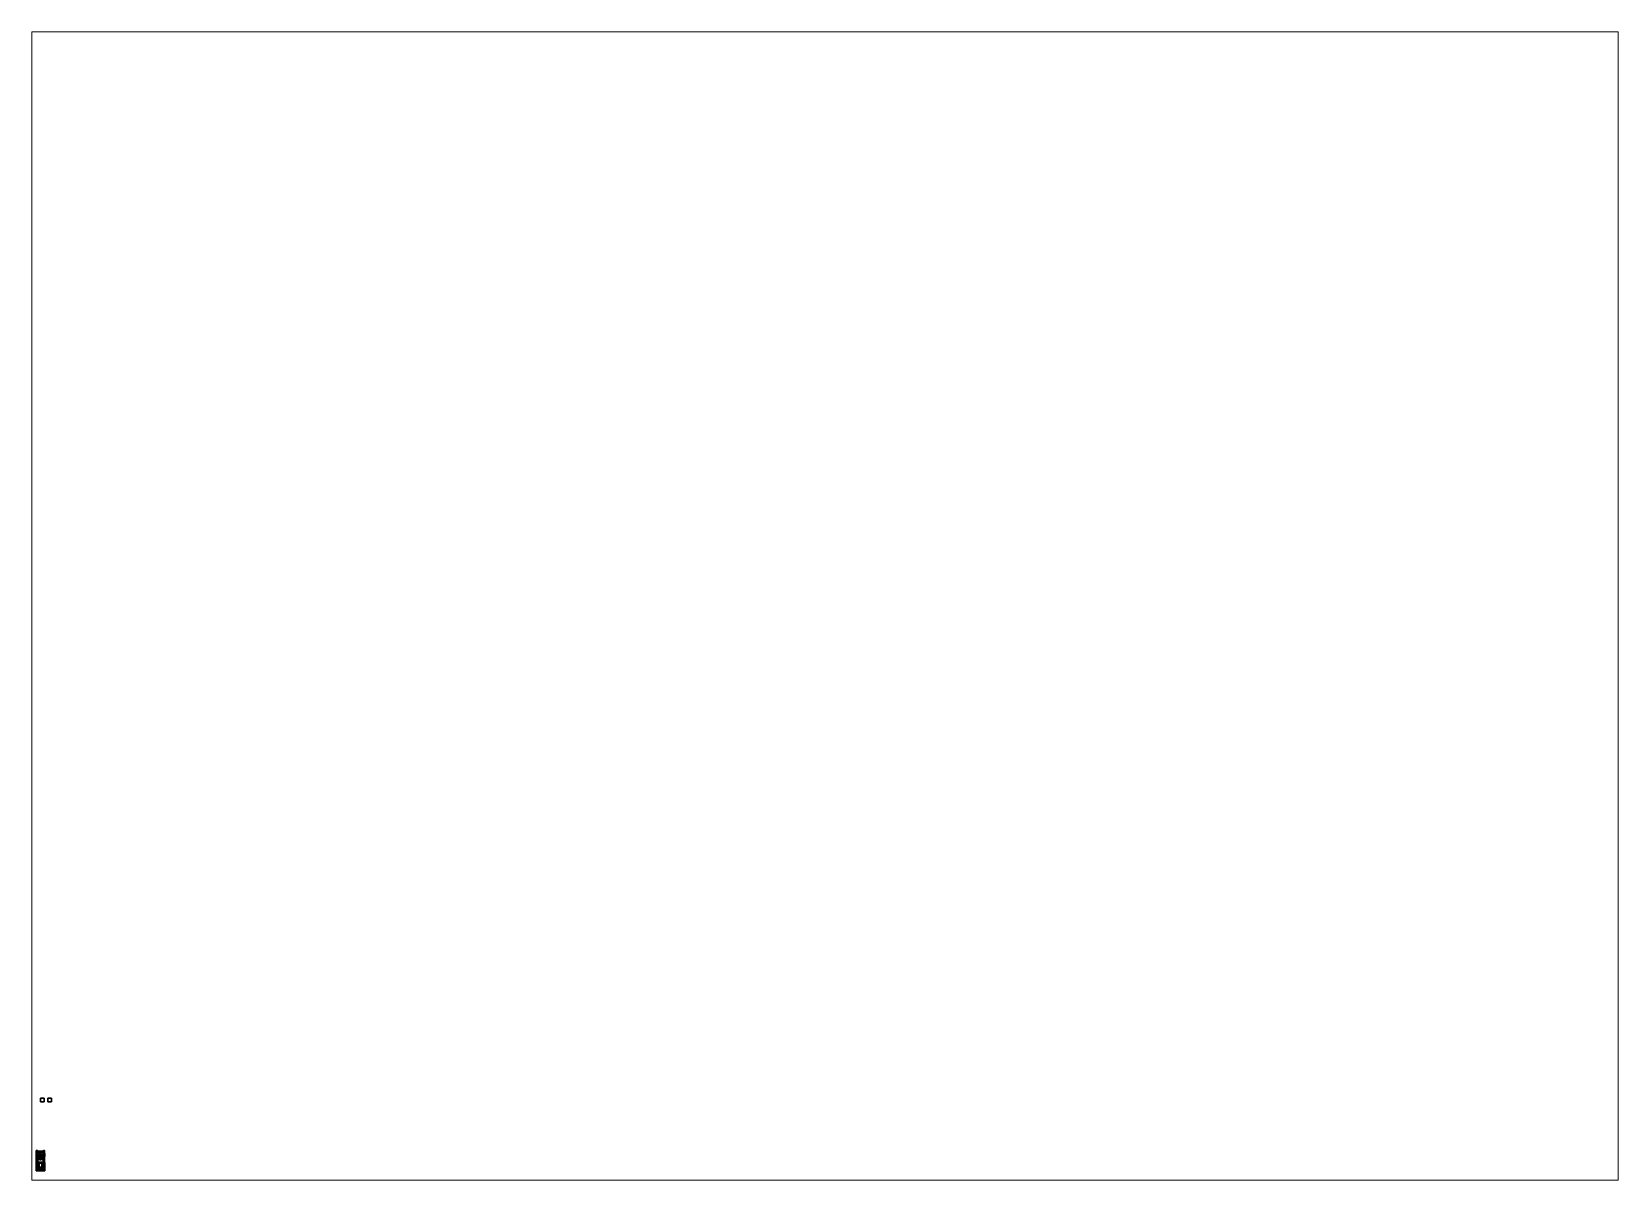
# Paper-space layout 'Layout1' of a CAD drawing. Header units: millimetres. Extents: x 28 to 251, y 20 to 181.
# The model-space entities are those that its viewports show. They can reach past a viewport. Long polylines and large blocks are cut down to what shows.
import ezdxf

# ---------------------------------------------------------------- set-up
doc = ezdxf.new("R2010")
doc.units = ezdxf.units.MM
for name, color, linetype in [('barrel', 1, 'Continuous'), ('mudguards', 6, 'Continuous'), ('sleeve', 5, 'Continuous'), ('suspension', 5, 'Continuous'), ('tent', 3, 'Continuous'), ('tracks', 3, 'Continuous'), ('turret', 2, 'Continuous'), ('wheels', 2, 'Continuous')]:
    doc.layers.add(name, color=color, linetype=linetype)

msp = doc.modelspace()

# ---------------------------------------------------------------- linework, layer by layer
for points in [[(1, 16.75, 1), (1, 16.75), (0, 16.75), (0, 16.75, 1)], [(1, 16.75), (1, 15.75), (0, 15.75), (0, 16.75)], [(0, 16.75), (0, 15.75), (0, 15.75, 1), (0, 16.75, 1)], [(0, 16.75, 1), (0, 15.75, 1), (1, 15.75, 1), (1, 16.75, 1)], [(0, 15.75, 1), (0, 15.75), (1, 15.75), (1, 15.75, 1)], [(1, 15.75, 1), (1, 15.75), (1, 16.75), (1, 16.75, 1)], [(3, 16.75), (3, 15.75), (2, 15.75), (2, 16.75)], [(2, 16.75), (2, 15.75), (3, 15.75), (3, 16.75)], [(-0.78, 1.22, 1.29), (-0.78, 1.22, 1.29), (-1.04, 0.97, 1.29), (-0.82, 1.02, 1.56)], [(-0.82, 1.02, 1.56), (-1.04, 0.97, 1.29), (-1.04, -0.44, 1.23), (-0.82, -0.4, 1.56)], [(-0.8, 1, 1.56), (-0.82, 1.02, 1.56), (-0.82, -0.4, 1.56), (-0.8, -0.38, 1.56)], [(0.82, 1.02, 1.56), (-0.82, 1.02, 1.56), (-0.8, 1, 1.56), (0.8, 1, 1.56)], [(0.8, 1, 1.56), (-0.8, 1, 1.56), (-0.8, 1, 1.28), (0.8, 1, 1.28)], [(-0.8, 1, 1.56), (-0.8, -0.38, 1.56), (-0.8, -0.38, 1.28), (-0.8, 1, 1.28)], [(-0.8, 1, 1.28), (-0.8, -0.38, 1.28), (0.8, -0.38, 1.28), (0.8, 1, 1.28)], [(-0.79, 2.56, 0.63), (-0.79, 2.38, 0.55), (-0.79, 2.2, 0.63), (-0.79, 2.64, 0.81)], [(-0.79, 2.56, 0.63), (-0.79, 2.64, 0.81), (-0.67, 2.64, 0.81), (-0.67, 2.56, 0.63)], [(-0.79, 2.64, 0.81), (-0.79, 2.2, 0.63), (-0.79, 2.12, 0.81), (-0.79, 2.56, 0.99)], [(-0.79, 2.64, 0.81), (-0.79, 2.56, 0.99), (-0.67, 2.56, 0.99), (-0.67, 2.64, 0.81)], [(-0.79, 2.56, 0.99), (-0.79, 2.38, 1.07), (-0.67, 2.38, 1.07), (-0.67, 2.56, 0.99)], [(-0.79, 2.38, 0.55), (-0.79, 2.56, 0.63), (-0.67, 2.56, 0.63), (-0.67, 2.38, 0.55)], [(-0.79, 2.56, 0.99), (-0.79, 2.12, 0.81), (-0.79, 2.2, 0.99), (-0.79, 2.38, 1.07)], [(-0.79, 2.38, 1.07), (-0.79, 2.2, 0.99), (-0.67, 2.2, 0.99), (-0.67, 2.38, 1.07)], [(-0.79, 2.2, 0.63), (-0.79, 2.38, 0.55), (-0.67, 2.38, 0.55), (-0.67, 2.2, 0.63)], [(-0.79, 2.12, 0.81), (-0.79, 2.2, 0.63), (-0.67, 2.2, 0.63), (-0.67, 2.12, 0.81)], [(-0.79, 2.2, 0.99), (-0.79, 2.12, 0.81), (-0.67, 2.12, 0.81), (-0.67, 2.2, 0.99)], [(-0.78, 1.22, 1.29), (-0.73, 1.54, 1.09), (-0.73, -2.63, 0.98), (-0.73, -0.65, 1.23)], [(-0.73, 1.54, 1.09), (-0.73, 1.54, 1.09), (-0.78, 1.22, 1.29), (-0.73, 1.44, 1.31)], [(-0.73, 2.48, 0.63), (-0.73, -2.63, 0.51), (-0.73, -2.72, 0.74), (-0.73, 2.53, 0.86)], [(-0.73, 2.53, 0.86), (-0.73, -2.72, 0.74), (-0.73, -2.63, 0.98), (-0.73, 2.32, 0.98)], [(-0.73, 2.05, 0.39), (-0.73, -2.1, 0.39), (-0.73, -2.63, 0.51), (-0.73, 2.48, 0.63)], [(0.73, 2.36, 0.56), (0.73, 2.05, 0.39), (-0.73, 2.05, 0.39), (-0.73, 2.36, 0.56)], [(-0.73, 1.57, 1.09), (-0.73, 2.32, 0.98), (-0.73, -2.63, 0.98), (-0.73, 1.52, 1.09)], [(0, 2.12, 1.08), (0.73, 2.32, 0.98), (-0.73, 2.32, 0.98), (0, 2.12, 1.08)], [(0, 1.57, 1.16), (0, 2.12, 1.08), (-0.73, 2.32, 0.98), (-0.73, 1.57, 1.09)], [(0.73, 2.05, 0.39), (0.73, -2.1, 0.39), (-0.73, -2.1, 0.39), (-0.73, 2.05, 0.39)], [(0, 1.51, 1.16), (0, 1.57, 1.16), (-0.73, 1.57, 1.09), (-0.73, 1.54, 1.09)], [(-0.67, 2.56, 0.63), (-0.67, 2.64, 0.81), (-0.67, 2.53, 0.86), (-0.67, 2.48, 0.63)], [(-0.67, 2.64, 0.81), (-0.67, 2.56, 0.99), (-0.67, 2.53, 0.86)], [(-0.67, 2.38, 0.55), (-0.67, 2.56, 0.63), (-0.67, 2.48, 0.63)], [(-0.67, 2.56, 0.99), (-0.67, 2.38, 1.07), (-0.67, 2.32, 0.98), (-0.67, 2.53, 0.86)], [(0.67, 2.53, 0.86), (0.67, 2.48, 0.63), (-0.67, 2.48, 0.63), (-0.67, 2.53, 0.86)], [(0.67, 2.32, 0.98), (0.67, 2.53, 0.86), (-0.67, 2.53, 0.86), (-0.67, 2.32, 0.98)], [(0.67, 2.48, 0.63), (0.67, 2.36, 0.56), (-0.67, 2.36, 0.56), (-0.67, 2.48, 0.63)], [(-0.67, 2.36, 0.56), (-0.67, 2.38, 0.55), (-0.67, 2.48, 0.63)], [(-0.67, 2.38, 1.07), (-0.67, 2.2, 0.99), (-0.67, 2.32, 0.98)], [(-0.11, 0.99, 1.68), (-0.11, 0.99, 1.28), (-0.21, 0.99, 1.28), (-0.21, 0.99, 1.68)], [(-0.11, 0.97, 1.72), (-0.11, 0.99, 1.68), (-0.21, 0.99, 1.68), (-0.21, 0.97, 1.72)], [(-0.21, 0.99, 1.28), (-0.21, 0.74, 1.28), (-0.21, 0.87, 1.68), (-0.21, 0.99, 1.68)], [(-0.21, 0.97, 1.72), (-0.21, 0.99, 1.68), (-0.21, 0.87, 1.68), (-0.21, 0.89, 1.72)], [(-0.11, 0.93, 1.74), (-0.11, 0.97, 1.72), (-0.21, 0.97, 1.72), (-0.21, 0.93, 1.74)], [(-0.21, 0.93, 1.74), (-0.21, 0.97, 1.72), (-0.21, 0.89, 1.72), (-0.21, 0.93, 1.74)], [(-0.11, 0.89, 1.72), (-0.11, 0.93, 1.74), (-0.21, 0.93, 1.74), (-0.21, 0.89, 1.72)], [(-0.11, 0.87, 1.68), (-0.11, 0.89, 1.72), (-0.21, 0.89, 1.72), (-0.21, 0.87, 1.68)], [(-0.21, 0.87, 1.68), (-0.21, 0.74, 1.28), (-0.11, 0.74, 1.28), (-0.11, 0.87, 1.68)], [(-0.11, 0.87, 1.68), (-0.11, 0.74, 1.28), (-0.11, 0.99, 1.28), (-0.11, 0.99, 1.68)], [(-0.05, 2.2, 1.19), (-0.07, 2.2, 1.14), (-0.07, 2.15, 1.14), (-0.05, 2.15, 1.19)], [(0.05, 2.2, 1.19), (-0.07, 2.2, 1.14), (-0.05, 2.2, 1.19), (0, 2.2, 1.21)], [(0.07, 2.2, 1.14), (-0.05, 2.2, 1.09), (-0.07, 2.2, 1.14), (0.05, 2.2, 1.19)], [(-0.07, 2.2, 1.14), (-0.05, 2.2, 1.09), (-0.05, 2.15, 1.09), (-0.07, 2.15, 1.14)], [(-0.04, 2.1, 1.17), (-0.05, 2.15, 1.19), (-0.07, 2.15, 1.14), (-0.05, 2.1, 1.14)], [(-0.05, 2.1, 1.14), (-0.07, 2.15, 1.14), (-0.05, 2.15, 1.09), (-0.04, 2.1, 1.1)], [(-0.05, 2.2, 1.09), (0, 2.2, 1.07), (0, 2.15, 1.07), (-0.05, 2.15, 1.09)], [(0.05, 2.2, 1.09), (0, 2.2, 1.07), (-0.05, 2.2, 1.09), (0.07, 2.2, 1.14)], [(0, 2.2, 1.21), (-0.05, 2.2, 1.19), (-0.05, 2.15, 1.19), (0, 2.15, 1.21)], [(-0.04, 2.1, 1.1), (-0.05, 2.15, 1.09), (0, 2.15, 1.07), (0, 2.1, 1.09)], [(0, 2.1, 1.19), (0, 2.15, 1.21), (-0.05, 2.15, 1.19), (-0.04, 2.1, 1.17)], [(0, 2.07, 1.14), (-0.04, 2.1, 1.17), (-0.05, 2.1, 1.14), (0, 2.07, 1.14)], [(0, 2.07, 1.14), (-0.05, 2.1, 1.14), (-0.04, 2.1, 1.1), (0, 2.07, 1.14)], [(0, 2.07, 1.14), (0, 2.1, 1.19), (-0.04, 2.1, 1.17), (0, 2.07, 1.14)], [(0, 2.07, 1.14), (-0.04, 2.1, 1.1), (0, 2.1, 1.09), (0, 2.07, 1.14)], [(0.73, 1.57, 1.09), (0.73, 2.32, 0.98), (0, 2.12, 1.08), (0, 1.57, 1.16)], [(0, 2.2, 1.07), (0.05, 2.2, 1.09), (0.05, 2.15, 1.09), (0, 2.15, 1.07)], [(0.05, 2.2, 1.19), (0, 2.2, 1.21), (0, 2.15, 1.21), (0.05, 2.15, 1.19)], [(0, 2.1, 1.09), (0, 2.15, 1.07), (0.05, 2.15, 1.09), (0.04, 2.1, 1.1)], [(0.04, 2.1, 1.17), (0.05, 2.15, 1.19), (0, 2.15, 1.21), (0, 2.1, 1.19)], [(0, 2.07, 1.14), (0.05, 2.1, 1.14), (0.04, 2.1, 1.17), (0, 2.07, 1.14)], [(0, 2.07, 1.14), (0.04, 2.1, 1.17), (0, 2.1, 1.19), (0, 2.07, 1.14)], [(0, 2.07, 1.14), (0, 2.1, 1.09), (0.04, 2.1, 1.1), (0, 2.07, 1.14)], [(0, 2.07, 1.14), (0.04, 2.1, 1.1), (0.05, 2.1, 1.14), (0, 2.07, 1.14)], [(0.73, 1.54, 1.09), (0.73, 1.57, 1.09), (0, 1.57, 1.16), (0, 1.51, 1.16)], [(0.05, 2.1, 1.14), (0.07, 2.15, 1.14), (0.05, 2.15, 1.19), (0.04, 2.1, 1.17)], [(0.04, 2.1, 1.1), (0.05, 2.15, 1.09), (0.07, 2.15, 1.14), (0.05, 2.1, 1.14)], [(0.07, 2.2, 1.14), (0.05, 2.2, 1.19), (0.05, 2.15, 1.19), (0.07, 2.15, 1.14)], [(0.05, 2.2, 1.09), (0.07, 2.2, 1.14), (0.07, 2.15, 1.14), (0.05, 2.15, 1.09)], [(0.11, 0.99, 1.28), (0.11, 0.74, 1.28), (0.11, 0.87, 1.68), (0.11, 0.99, 1.68)], [(0.21, 0.99, 1.68), (0.21, 0.99, 1.28), (0.11, 0.99, 1.28), (0.11, 0.99, 1.68)], [(0.21, 0.97, 1.72), (0.21, 0.99, 1.68), (0.11, 0.99, 1.68), (0.11, 0.97, 1.72)], [(0.21, 0.93, 1.74), (0.21, 0.97, 1.72), (0.11, 0.97, 1.72), (0.11, 0.93, 1.74)], [(0.21, 0.89, 1.72), (0.21, 0.93, 1.74), (0.11, 0.93, 1.74), (0.11, 0.89, 1.72)], [(0.21, 0.87, 1.68), (0.21, 0.89, 1.72), (0.11, 0.89, 1.72), (0.11, 0.87, 1.68)], [(0.11, 0.87, 1.68), (0.11, 0.74, 1.28), (0.21, 0.74, 1.28), (0.21, 0.87, 1.68)], [(0.21, 0.87, 1.68), (0.21, 0.74, 1.28), (0.21, 0.99, 1.28), (0.21, 0.99, 1.68)], [(0.21, 0.89, 1.72), (0.21, 0.87, 1.68), (0.21, 0.99, 1.68), (0.21, 0.97, 1.72)], [(0.21, 0.93, 1.74), (0.21, 0.89, 1.72), (0.21, 0.97, 1.72), (0.21, 0.93, 1.74)], [(0.79, 2.64, 0.81), (0.79, 2.56, 0.63), (0.67, 2.56, 0.63), (0.67, 2.64, 0.81)], [(0.67, 2.64, 0.81), (0.67, 2.56, 0.63), (0.67, 2.48, 0.63), (0.67, 2.53, 0.86)], [(0.79, 2.56, 0.99), (0.79, 2.64, 0.81), (0.67, 2.64, 0.81), (0.67, 2.56, 0.99)], [(0.67, 2.56, 0.99), (0.67, 2.64, 0.81), (0.67, 2.53, 0.86)], [(0.79, 2.38, 1.07), (0.79, 2.56, 0.99), (0.67, 2.56, 0.99), (0.67, 2.38, 1.07)], [(0.79, 2.56, 0.63), (0.79, 2.38, 0.55), (0.67, 2.38, 0.55), (0.67, 2.56, 0.63)], [(0.67, 2.56, 0.63), (0.67, 2.38, 0.55), (0.67, 2.48, 0.63)], [(0.67, 2.38, 1.07), (0.67, 2.56, 0.99), (0.67, 2.53, 0.86), (0.67, 2.32, 0.98)], [(0.67, 2.38, 0.55), (0.67, 2.36, 0.56), (0.67, 2.48, 0.63)], [(0.67, 2.2, 0.99), (0.67, 2.38, 1.07), (0.67, 2.32, 0.98), (0.67, 2.2, 0.99)], [(0.79, 2.2, 0.99), (0.79, 2.38, 1.07), (0.67, 2.38, 1.07), (0.67, 2.2, 0.99)], [(0.79, 2.38, 0.55), (0.79, 2.2, 0.63), (0.67, 2.2, 0.63), (0.67, 2.38, 0.55)], [(0.79, 2.2, 0.63), (0.79, 2.12, 0.81), (0.67, 2.12, 0.81), (0.67, 2.2, 0.63)], [(0.79, 2.12, 0.81), (0.79, 2.2, 0.99), (0.67, 2.2, 0.99), (0.67, 2.12, 0.81)], [(0.73, -2.72, 0.74), (0.73, -2.63, 0.51), (0.73, 2.48, 0.63), (0.73, 2.53, 0.86)], [(0.73, 2.53, 0.86), (0.73, 2.32, 0.98), (0.73, -2.63, 0.98), (0.73, -2.72, 0.74)], [(0.73, -2.63, 0.51), (0.73, -2.1, 0.39), (0.73, 2.05, 0.39), (0.73, 2.48, 0.63)], [(0.73, -2.63, 0.98), (0.73, 2.32, 0.98), (0.73, 1.57, 1.09), (0.73, 1.52, 1.09)], [(0.73, -0.65, 1.23), (0.73, -2.63, 0.98), (0.73, 1.52, 1.09), (0.73, 1.42, 1.31)], [(0.82, 1.02, 1.56), (1.04, 1.02, 1.29), (0.78, 1.22, 1.29), (0.82, 1.02, 1.56)], [(0.79, 2.12, 0.81), (0.79, 2.56, 0.63), (0.79, 2.64, 0.81), (0.79, 2.2, 0.99)], [(0.79, 2.2, 0.99), (0.79, 2.64, 0.81), (0.79, 2.56, 0.99), (0.79, 2.38, 1.07)], [(0.79, 2.2, 0.63), (0.79, 2.38, 0.55), (0.79, 2.56, 0.63), (0.79, 2.12, 0.81)], [(0.82, 1.02, 1.56), (0.8, 1, 1.56), (0.8, -0.38, 1.56), (0.82, -0.4, 1.56)], [(0.8, 1, 1.28), (0.8, -0.38, 1.28), (0.8, -0.38, 1.56), (0.8, 1, 1.56)], [(0.82, -0.4, 1.56), (1.04, -0.44, 1.23), (1.04, 1.02, 1.29), (0.82, 1.02, 1.56)], [(-1.12, -1.9, 1.21), (-1.16, -1.9, 1.29), (-1.03, -1.87, 1.29), (-1.02, -1.87, 1.26)], [(-1.16, -1.9, 1.29), (-1.12, -1.9, 1.37), (-1.02, -1.87, 1.32), (-1.03, -1.87, 1.29)], [(-1.12, -1.9, 1.37), (-1.16, -1.9, 1.29), (-1.16, -2.59, 1.29), (-1.12, -2.59, 1.37)], [(-1.16, -1.9, 1.29), (-1.12, -1.9, 1.21), (-1.12, -2.59, 1.21), (-1.16, -2.59, 1.29)], [(-1.12, -2.59, 1.37), (-1.16, -2.59, 1.29), (-1.03, -2.62, 1.29), (-1.02, -2.62, 1.32)], [(-1.16, -2.59, 1.29), (-1.12, -2.59, 1.21), (-1.02, -2.62, 1.26), (-1.03, -2.62, 1.29)], [(-1.04, -1.9, 1.17), (-1.12, -1.9, 1.21), (-1.02, -1.87, 1.26), (-0.99, -1.87, 1.24)], [(-1.12, -1.9, 1.37), (-1.04, -1.9, 1.41), (-0.99, -1.87, 1.34), (-1.02, -1.87, 1.32)], [(-1.12, -1.9, 1.21), (-1.04, -1.9, 1.17), (-1.04, -2.59, 1.17), (-1.12, -2.59, 1.21)], [(-1.04, -1.9, 1.41), (-1.12, -1.9, 1.37), (-1.12, -2.59, 1.37), (-1.04, -2.59, 1.41)], [(-1.12, -2.59, 1.21), (-1.04, -2.59, 1.17), (-0.99, -2.62, 1.24), (-1.02, -2.62, 1.26)], [(-1.04, -2.59, 1.41), (-1.12, -2.59, 1.37), (-1.02, -2.62, 1.32), (-0.99, -2.62, 1.34)], [(-0.82, -0.4, 1.56), (-1.04, -0.44, 1.23), (-0.73, -0.65, 1.23), (-0.36, -0.65, 1.54)], [(-0.95, -1.9, 1.17), (-1.04, -1.9, 1.17), (-0.99, -1.87, 1.24)], [(-1.04, -1.9, 1.41), (-0.95, -1.9, 1.41), (-0.99, -1.87, 1.34)], [(-1.04, -1.9, 1.17), (-0.95, -1.9, 1.17), (-0.95, -2.59, 1.17), (-1.04, -2.59, 1.17)], [(-0.95, -1.9, 1.41), (-1.04, -1.9, 1.41), (-1.04, -2.59, 1.41), (-0.95, -2.59, 1.41)], [(-1.04, -2.59, 1.17), (-0.95, -2.59, 1.17), (-0.99, -2.62, 1.24)], [(-0.95, -2.59, 1.41), (-1.04, -2.59, 1.41), (-0.99, -2.62, 1.34)], [(-1.02, -1.77, 1.26), (-1.03, -1.77, 1.29), (-0.92, -1.63, 1.29), (-0.92, -1.65, 1.26)], [(-1.03, -1.77, 1.29), (-1.02, -1.77, 1.32), (-0.92, -1.65, 1.32), (-0.92, -1.63, 1.29)], [(-1.02, -1.87, 1.26), (-1.03, -1.87, 1.29), (-1.03, -1.77, 1.29), (-1.02, -1.77, 1.26)], [(-1.03, -1.87, 1.29), (-1.02, -1.87, 1.32), (-1.02, -1.77, 1.32), (-1.03, -1.77, 1.29)], [(-1.02, -2.62, 1.32), (-1.03, -2.62, 1.29), (-1.03, -2.72, 1.29), (-1.02, -2.72, 1.32)], [(-1.03, -2.62, 1.29), (-1.02, -2.62, 1.26), (-1.02, -2.72, 1.26), (-1.03, -2.72, 1.29)], [(-0.99, -2.72, 1.34), (-1.02, -2.72, 1.32), (-1.03, -2.72, 1.29), (-0.96, -2.72, 1.32)], [(-0.96, -2.72, 1.32), (-1.03, -2.72, 1.29), (-1.02, -2.72, 1.26), (-0.94, -2.72, 1.29)], [(-0.99, -1.77, 1.24), (-1.02, -1.77, 1.26), (-0.92, -1.65, 1.26), (-0.92, -1.68, 1.24)], [(-1.02, -1.77, 1.32), (-0.99, -1.77, 1.34), (-0.92, -1.68, 1.34), (-0.92, -1.65, 1.32)], [(-0.99, -1.87, 1.24), (-1.02, -1.87, 1.26), (-1.02, -1.77, 1.26), (-0.99, -1.77, 1.24)], [(-1.02, -1.87, 1.32), (-0.99, -1.87, 1.34), (-0.99, -1.77, 1.34), (-1.02, -1.77, 1.32)], [(-0.99, -2.62, 1.34), (-1.02, -2.62, 1.32), (-1.02, -2.72, 1.32), (-0.99, -2.72, 1.34)], [(-1.02, -2.62, 1.26), (-0.99, -2.62, 1.24), (-0.99, -2.72, 1.24), (-1.02, -2.72, 1.26)], [(-0.94, -2.72, 1.29), (-1.02, -2.72, 1.26), (-0.99, -2.72, 1.24), (-0.96, -2.72, 1.26)], [(-0.96, -1.77, 1.26), (-0.99, -1.77, 1.24), (-0.92, -1.68, 1.24), (-0.92, -1.71, 1.26)], [(-0.99, -1.77, 1.34), (-0.96, -1.77, 1.32), (-0.92, -1.71, 1.32), (-0.92, -1.68, 1.34)], [(-0.96, -1.87, 1.26), (-0.99, -1.87, 1.24), (-0.99, -1.77, 1.24), (-0.96, -1.77, 1.26)], [(-0.99, -1.87, 1.34), (-0.96, -1.87, 1.32), (-0.96, -1.77, 1.32), (-0.99, -1.77, 1.34)], [(-0.87, -1.9, 1.21), (-0.95, -1.9, 1.17), (-0.99, -1.87, 1.24), (-0.96, -1.87, 1.26)], [(-0.95, -1.9, 1.41), (-0.87, -1.9, 1.37), (-0.96, -1.87, 1.32), (-0.99, -1.87, 1.34)], [(-0.95, -2.59, 1.17), (-0.87, -2.59, 1.21), (-0.96, -2.62, 1.26), (-0.99, -2.62, 1.24)], [(-0.87, -2.59, 1.37), (-0.95, -2.59, 1.41), (-0.99, -2.62, 1.34), (-0.96, -2.62, 1.32)], [(-0.96, -2.62, 1.32), (-0.99, -2.62, 1.34), (-0.99, -2.72, 1.34), (-0.96, -2.72, 1.32)], [(-0.99, -2.62, 1.24), (-0.96, -2.62, 1.26), (-0.96, -2.72, 1.26), (-0.99, -2.72, 1.24)], [(-0.94, -1.77, 1.29), (-0.96, -1.77, 1.26), (-0.92, -1.71, 1.26), (-0.92, -1.73, 1.29)], [(-0.96, -1.77, 1.32), (-0.94, -1.77, 1.29), (-0.92, -1.73, 1.29), (-0.92, -1.71, 1.32)], [(-0.94, -1.87, 1.29), (-0.96, -1.87, 1.26), (-0.96, -1.77, 1.26), (-0.94, -1.77, 1.29)], [(-0.96, -1.87, 1.32), (-0.94, -1.87, 1.29), (-0.94, -1.77, 1.29), (-0.96, -1.77, 1.32)], [(-0.83, -1.9, 1.29), (-0.87, -1.9, 1.21), (-0.96, -1.87, 1.26), (-0.94, -1.87, 1.29)], [(-0.87, -1.9, 1.37), (-0.83, -1.9, 1.29), (-0.94, -1.87, 1.29), (-0.96, -1.87, 1.32)], [(-0.83, -2.59, 1.29), (-0.87, -2.59, 1.37), (-0.96, -2.62, 1.32), (-0.94, -2.62, 1.29)], [(-0.87, -2.59, 1.21), (-0.83, -2.59, 1.29), (-0.94, -2.62, 1.29), (-0.96, -2.62, 1.26)], [(-0.94, -2.62, 1.29), (-0.96, -2.62, 1.32), (-0.96, -2.72, 1.32), (-0.94, -2.72, 1.29)], [(-0.96, -2.62, 1.26), (-0.94, -2.62, 1.29), (-0.94, -2.72, 1.29), (-0.96, -2.72, 1.26)], [(-0.95, -1.9, 1.17), (-0.87, -1.9, 1.21), (-0.87, -2.59, 1.21), (-0.95, -2.59, 1.17)], [(-0.87, -1.9, 1.37), (-0.95, -1.9, 1.41), (-0.95, -2.59, 1.41), (-0.87, -2.59, 1.37)], [(-0.4, -1.63, 1.29), (-0.4, -1.65, 1.26), (-0.92, -1.65, 1.26), (-0.92, -1.63, 1.29)], [(-0.4, -1.65, 1.32), (-0.4, -1.63, 1.29), (-0.92, -1.63, 1.29), (-0.92, -1.65, 1.32)], [(-0.4, -1.65, 1.26), (-0.4, -1.68, 1.24), (-0.92, -1.68, 1.24), (-0.92, -1.65, 1.26)], [(-0.4, -1.68, 1.34), (-0.4, -1.65, 1.32), (-0.92, -1.65, 1.32), (-0.92, -1.68, 1.34)], [(-0.4, -1.68, 1.24), (-0.4, -1.71, 1.26), (-0.92, -1.71, 1.26), (-0.92, -1.68, 1.24)], [(-0.4, -1.71, 1.32), (-0.4, -1.68, 1.34), (-0.92, -1.68, 1.34), (-0.92, -1.71, 1.32)], [(-0.4, -1.71, 1.26), (-0.4, -1.73, 1.29), (-0.92, -1.73, 1.29), (-0.92, -1.71, 1.26)], [(-0.4, -1.73, 1.29), (-0.4, -1.71, 1.32), (-0.92, -1.71, 1.32), (-0.92, -1.73, 1.29)], [(-0.83, -1.9, 1.29), (-0.87, -1.9, 1.37), (-0.87, -2.59, 1.37), (-0.83, -2.59, 1.29)], [(-0.87, -1.9, 1.21), (-0.83, -1.9, 1.29), (-0.83, -2.59, 1.29), (-0.87, -2.59, 1.21)], [(0.82, -0.4, 1.56), (0.8, -0.38, 1.56), (-0.8, -0.38, 1.56), (-0.82, -0.4, 1.56)], [(0.82, -0.4, 1.56), (-0.82, -0.4, 1.56), (-0.36, -0.65, 1.54), (0.36, -0.65, 1.54)], [(0.8, -0.38, 1.28), (-0.8, -0.38, 1.28), (-0.8, -0.38, 1.56), (0.8, -0.38, 1.56)], [(-0.73, -0.65, 1.23), (-0.73, -2.63, 0.98), (-0.73, -2.63, 0.98), (-0.73, -1.83, 1.17)], [(-0.36, -0.65, 1.54), (-0.73, -0.65, 1.23), (-0.73, -1.83, 1.17), (-0.48, -1.83, 1.43)], [(-0.48, -1.83, 1.43), (-0.73, -1.83, 1.17), (-0.73, -2.3, 1.17)], [(0.48, -1.83, 1.43), (-0.48, -1.83, 1.43), (-0.73, -2.3, 1.17), (0.73, -2.3, 1.17)], [(-0.73, -1.83, 1.17), (-0.73, -1.83, 1.17), (-0.73, -2.63, 0.98), (-0.73, -2.3, 1.17)], [(-0.73, -2.63, 0.51), (-0.73, -2.1, 0.39), (0.73, -2.1, 0.39), (0.73, -2.63, 0.51)], [(0.73, -2.63, 0.98), (0.73, -2.3, 1.17), (-0.73, -2.3, 1.17), (-0.73, -2.63, 0.98)], [(0.73, -2.63, 0.51), (0.73, -2.72, 0.74), (-0.73, -2.72, 0.74), (-0.73, -2.63, 0.51)], [(0.73, -2.72, 0.74), (0.73, -2.63, 0.98), (-0.73, -2.63, 0.98), (-0.73, -2.72, 0.74)], [(-0.48, -1.83, 1.43), (0.48, -1.83, 1.43), (0.36, -0.65, 1.54), (-0.36, -0.65, 1.54)], [(0.36, -0.64, 1.82), (0.36, -0.62, 1.56), (-0.36, -0.62, 1.56), (-0.36, -0.64, 1.82)], [(-0.36, -0.62, 1.56), (-0.36, -1.77, 1.46), (-0.36, -1.79, 1.71), (-0.36, -0.64, 1.82)], [(0.36, -0.62, 1.56), (0.36, -1.77, 1.46), (-0.36, -1.77, 1.46), (-0.36, -0.62, 1.56)], [(-0.36, -0.64, 1.82), (-0.36, -1.79, 1.71), (0.36, -1.79, 1.71), (0.36, -0.64, 1.82)], [(-0.36, -1.79, 1.71), (-0.36, -1.77, 1.46), (0.36, -1.77, 1.46), (0.36, -1.79, 1.71)], [(0.36, -0.65, 1.54), (0.73, -0.65, 1.23), (1.04, -0.44, 1.23), (0.82, -0.4, 1.56)], [(0.36, -1.79, 1.71), (0.36, -1.77, 1.46), (0.36, -0.62, 1.56), (0.36, -0.64, 1.82)], [(0.48, -1.83, 1.43), (0.73, -1.83, 1.17), (0.73, -0.65, 1.23), (0.36, -0.65, 1.54)], [(0.4, -1.63, 1.29), (0.4, -1.65, 1.32), (0.92, -1.65, 1.32), (0.92, -1.63, 1.29)], [(0.4, -1.65, 1.26), (0.4, -1.63, 1.29), (0.92, -1.63, 1.29), (0.92, -1.65, 1.26)], [(0.4, -1.65, 1.32), (0.4, -1.68, 1.34), (0.92, -1.68, 1.34), (0.92, -1.65, 1.32)], [(0.4, -1.68, 1.24), (0.4, -1.65, 1.26), (0.92, -1.65, 1.26), (0.92, -1.68, 1.24)], [(0.4, -1.68, 1.34), (0.4, -1.71, 1.32), (0.92, -1.71, 1.32), (0.92, -1.68, 1.34)], [(0.4, -1.71, 1.26), (0.4, -1.68, 1.24), (0.92, -1.68, 1.24), (0.92, -1.71, 1.26)], [(0.4, -1.71, 1.32), (0.4, -1.73, 1.29), (0.92, -1.73, 1.29), (0.92, -1.71, 1.32)], [(0.4, -1.73, 1.29), (0.4, -1.71, 1.26), (0.92, -1.71, 1.26), (0.92, -1.73, 1.29)], [(0.73, -1.83, 1.17), (0.48, -1.83, 1.43), (0.73, -2.3, 1.17)], [(0.73, -1.83, 1.17), (0.73, -2.63, 0.98), (0.73, -2.63, 0.98), (0.73, -0.65, 1.23)], [(0.83, -1.9, 1.29), (0.87, -1.9, 1.37), (0.96, -1.87, 1.32), (0.95, -1.87, 1.29)], [(0.87, -1.9, 1.21), (0.83, -1.9, 1.29), (0.95, -1.87, 1.29), (0.96, -1.87, 1.26)], [(0.87, -1.9, 1.37), (0.83, -1.9, 1.29), (0.83, -2.59, 1.29), (0.87, -2.59, 1.37)], [(0.83, -1.9, 1.29), (0.87, -1.9, 1.21), (0.87, -2.59, 1.21), (0.83, -2.59, 1.29)], [(0.87, -2.59, 1.37), (0.83, -2.59, 1.29), (0.95, -2.62, 1.29), (0.96, -2.62, 1.32)], [(0.83, -2.59, 1.29), (0.87, -2.59, 1.21), (0.96, -2.62, 1.26), (0.95, -2.62, 1.29)], [(0.95, -1.9, 1.17), (0.87, -1.9, 1.21), (0.96, -1.87, 1.26), (0.99, -1.87, 1.24)], [(0.87, -1.9, 1.37), (0.95, -1.9, 1.41), (0.99, -1.87, 1.34), (0.96, -1.87, 1.32)], [(0.87, -1.9, 1.21), (0.95, -1.9, 1.17), (0.95, -2.59, 1.17), (0.87, -2.59, 1.21)], [(0.95, -1.9, 1.41), (0.87, -1.9, 1.37), (0.87, -2.59, 1.37), (0.95, -2.59, 1.41)], [(0.87, -2.59, 1.21), (0.95, -2.59, 1.17), (0.99, -2.62, 1.24), (0.96, -2.62, 1.26)], [(0.95, -2.59, 1.41), (0.87, -2.59, 1.37), (0.96, -2.62, 1.32), (0.99, -2.62, 1.34)], [(0.92, -0.65, 1.23), (0.92, -1.63, 1.18), (0.92, -1.63, 1.39), (0.92, -0.65, 1.42)], [(1.16, -0.65, 1.42), (1.16, -0.65, 1.23), (0.92, -0.65, 1.23), (0.92, -0.65, 1.42)], [(0.92, -0.65, 1.42), (0.92, -1.63, 1.39), (1.16, -1.63, 1.39), (1.16, -0.65, 1.42)], [(0.92, -1.63, 1.39), (0.92, -1.63, 1.18), (1.16, -1.63, 1.18), (1.16, -1.63, 1.39)], [(1.02, -1.77, 1.32), (1.04, -1.77, 1.29), (0.92, -1.63, 1.29), (0.92, -1.65, 1.32)], [(1.04, -1.77, 1.29), (1.02, -1.77, 1.26), (0.92, -1.65, 1.26), (0.92, -1.63, 1.29)], [(0.99, -1.77, 1.34), (1.02, -1.77, 1.32), (0.92, -1.65, 1.32), (0.92, -1.68, 1.34)], [(1.02, -1.77, 1.26), (0.99, -1.77, 1.24), (0.92, -1.68, 1.24), (0.92, -1.65, 1.26)], [(0.99, -1.77, 1.24), (0.96, -1.77, 1.26), (0.92, -1.71, 1.26), (0.92, -1.68, 1.24)], [(0.96, -1.77, 1.32), (0.99, -1.77, 1.34), (0.92, -1.68, 1.34), (0.92, -1.71, 1.32)], [(0.96, -1.77, 1.26), (0.95, -1.77, 1.29), (0.92, -1.73, 1.29), (0.92, -1.71, 1.26)], [(0.95, -1.77, 1.29), (0.96, -1.77, 1.32), (0.92, -1.71, 1.32), (0.92, -1.73, 1.29)], [(0.96, -1.87, 1.26), (0.95, -1.87, 1.29), (0.95, -1.77, 1.29), (0.96, -1.77, 1.26)], [(0.95, -1.87, 1.29), (0.96, -1.87, 1.32), (0.96, -1.77, 1.32), (0.95, -1.77, 1.29)], [(1.04, -1.9, 1.17), (0.95, -1.9, 1.17), (0.99, -1.87, 1.24)], [(0.95, -1.9, 1.41), (1.04, -1.9, 1.41), (0.99, -1.87, 1.34)], [(0.95, -1.9, 1.17), (1.04, -1.9, 1.17), (1.04, -2.59, 1.17), (0.95, -2.59, 1.17)], [(1.04, -1.9, 1.41), (0.95, -1.9, 1.41), (0.95, -2.59, 1.41), (1.04, -2.59, 1.41)], [(0.95, -2.59, 1.17), (1.04, -2.59, 1.17), (0.99, -2.62, 1.24)], [(1.04, -2.59, 1.41), (0.95, -2.59, 1.41), (0.99, -2.62, 1.34)], [(0.95, -2.62, 1.29), (0.96, -2.62, 1.26), (0.96, -2.72, 1.26), (0.95, -2.72, 1.29)], [(0.96, -2.62, 1.32), (0.95, -2.62, 1.29), (0.95, -2.72, 1.29), (0.96, -2.72, 1.32)], [(0.96, -2.72, 1.26), (1.04, -2.72, 1.29), (1.02, -2.72, 1.32), (0.95, -2.72, 1.29)], [(0.95, -2.72, 1.29), (1.02, -2.72, 1.32), (0.99, -2.72, 1.34), (0.96, -2.72, 1.32)], [(0.99, -1.87, 1.24), (0.96, -1.87, 1.26), (0.96, -1.77, 1.26), (0.99, -1.77, 1.24)], [(0.96, -1.87, 1.32), (0.99, -1.87, 1.34), (0.99, -1.77, 1.34), (0.96, -1.77, 1.32)], [(0.96, -2.62, 1.26), (0.99, -2.62, 1.24), (0.99, -2.72, 1.24), (0.96, -2.72, 1.26)], [(0.99, -2.62, 1.34), (0.96, -2.62, 1.32), (0.96, -2.72, 1.32), (0.99, -2.72, 1.34)], [(0.99, -2.72, 1.24), (1.02, -2.72, 1.26), (1.04, -2.72, 1.29), (0.96, -2.72, 1.26)], [(1.02, -1.87, 1.26), (0.99, -1.87, 1.24), (0.99, -1.77, 1.24), (1.02, -1.77, 1.26)], [(0.99, -1.87, 1.34), (1.02, -1.87, 1.32), (1.02, -1.77, 1.32), (0.99, -1.77, 1.34)], [(1.12, -1.9, 1.21), (1.04, -1.9, 1.17), (0.99, -1.87, 1.24), (1.02, -1.87, 1.26)], [(1.04, -1.9, 1.41), (1.12, -1.9, 1.37), (1.02, -1.87, 1.32), (0.99, -1.87, 1.34)], [(1.04, -2.59, 1.17), (1.12, -2.59, 1.21), (1.02, -2.62, 1.26), (0.99, -2.62, 1.24)], [(1.12, -2.59, 1.37), (1.04, -2.59, 1.41), (0.99, -2.62, 1.34), (1.02, -2.62, 1.32)], [(0.99, -2.62, 1.24), (1.02, -2.62, 1.26), (1.02, -2.72, 1.26), (0.99, -2.72, 1.24)], [(1.02, -2.62, 1.32), (0.99, -2.62, 1.34), (0.99, -2.72, 1.34), (1.02, -2.72, 1.32)], [(1.04, -1.87, 1.29), (1.02, -1.87, 1.26), (1.02, -1.77, 1.26), (1.04, -1.77, 1.29)], [(1.02, -1.87, 1.32), (1.04, -1.87, 1.29), (1.04, -1.77, 1.29), (1.02, -1.77, 1.32)], [(1.16, -1.9, 1.29), (1.12, -1.9, 1.21), (1.02, -1.87, 1.26), (1.04, -1.87, 1.29)], [(1.12, -1.9, 1.37), (1.16, -1.9, 1.29), (1.04, -1.87, 1.29), (1.02, -1.87, 1.32)], [(1.12, -2.59, 1.21), (1.16, -2.59, 1.29), (1.04, -2.62, 1.29), (1.02, -2.62, 1.26)], [(1.16, -2.59, 1.29), (1.12, -2.59, 1.37), (1.02, -2.62, 1.32), (1.04, -2.62, 1.29)], [(1.02, -2.62, 1.26), (1.04, -2.62, 1.29), (1.04, -2.72, 1.29), (1.02, -2.72, 1.26)], [(1.04, -2.62, 1.29), (1.02, -2.62, 1.32), (1.02, -2.72, 1.32), (1.04, -2.72, 1.29)], [(1.04, -1.9, 1.17), (1.12, -1.9, 1.21), (1.12, -2.59, 1.21), (1.04, -2.59, 1.17)], [(1.12, -1.9, 1.37), (1.04, -1.9, 1.41), (1.04, -2.59, 1.41), (1.12, -2.59, 1.37)], [(1.16, -1.9, 1.29), (1.12, -1.9, 1.37), (1.12, -2.59, 1.37), (1.16, -2.59, 1.29)], [(1.12, -1.9, 1.21), (1.16, -1.9, 1.29), (1.16, -2.59, 1.29), (1.12, -2.59, 1.21)], [(1.16, -1.63, 1.39), (1.16, -1.63, 1.18), (1.16, -0.65, 1.23), (1.16, -0.65, 1.42)]]:
    msp.add_3dface(points)
at = {"layer": 'barrel'}
for points in [[(-0.1, 0.37, 1.97), (-0.11, 0.37, 1.91), (-0.15, 0.32, 1.91), (-0.13, 0.32, 1.99)], [(-0.11, 0.37, 1.91), (-0.1, 0.37, 1.85), (-0.13, 0.32, 1.83), (-0.15, 0.32, 1.91)], [(-0.13, 0.32, 1.99), (-0.15, 0.32, 1.91), (-0.15, 0.22, 1.91), (-0.13, 0.22, 1.99)], [(-0.15, 0.32, 1.91), (-0.13, 0.32, 1.83), (-0.13, 0.22, 1.83), (-0.15, 0.22, 1.91)], [(-0.13, 0.22, 1.99), (-0.15, 0.22, 1.91), (-0.11, 0.22, 1.91), (-0.1, 0.22, 1.97)], [(-0.15, 0.22, 1.91), (-0.13, 0.22, 1.83), (-0.1, 0.22, 1.85), (-0.11, 0.22, 1.91)], [(-0.06, 0.37, 2.01), (-0.1, 0.37, 1.97), (-0.13, 0.32, 1.99), (-0.08, 0.32, 2.04)], [(-0.1, 0.37, 1.85), (-0.06, 0.37, 1.81), (-0.08, 0.32, 1.78), (-0.13, 0.32, 1.83)], [(-0.08, 0.32, 2.04), (-0.13, 0.32, 1.99), (-0.13, 0.22, 1.99), (-0.08, 0.22, 2.04)], [(-0.13, 0.32, 1.83), (-0.08, 0.32, 1.78), (-0.08, 0.22, 1.78), (-0.13, 0.22, 1.83)], [(-0.08, 0.22, 2.04), (-0.13, 0.22, 1.99), (-0.1, 0.22, 1.97), (-0.06, 0.22, 2.01)], [(-0.13, 0.22, 1.83), (-0.08, 0.22, 1.78), (-0.06, 0.22, 1.81), (-0.1, 0.22, 1.85)], [(-0.1, 1.92, 1.97), (-0.11, 1.92, 1.91), (-0.11, 0.37, 1.91), (-0.1, 0.37, 1.97)], [(-0.11, 1.92, 1.91), (-0.1, 1.92, 1.85), (-0.1, 0.37, 1.85), (-0.11, 0.37, 1.91)], [(-0.07, 1.92, 1.95), (-0.08, 1.92, 1.91), (-0.11, 1.92, 1.91), (-0.1, 1.92, 1.97)], [(-0.08, 1.92, 1.91), (-0.07, 1.92, 1.87), (-0.1, 1.92, 1.85), (-0.11, 1.92, 1.91)], [(-0.1, 0.22, 1.97), (-0.11, 0.22, 1.91), (-0.11, 0.19, 1.91), (-0.1, 0.19, 1.97)], [(-0.11, 0.22, 1.91), (-0.1, 0.22, 1.85), (-0.1, 0.19, 1.85), (-0.11, 0.19, 1.91)], [(0.05, 0.19, 2.01), (-0.1, 0.19, 1.97), (-0.11, 0.19, 1.91), (0.1, 0.19, 1.97)], [(0.1, 0.19, 1.97), (-0.11, 0.19, 1.91), (-0.1, 0.19, 1.85), (0.11, 0.19, 1.91)], [(-0.06, 1.92, 2.01), (-0.1, 1.92, 1.97), (-0.1, 0.37, 1.97), (-0.06, 0.37, 2.01)], [(-0.1, 1.92, 1.85), (-0.06, 1.92, 1.81), (-0.06, 0.37, 1.81), (-0.1, 0.37, 1.85)], [(-0.04, 1.92, 1.98), (-0.07, 1.92, 1.95), (-0.1, 1.92, 1.97), (-0.06, 1.92, 2.01)], [(-0.07, 1.92, 1.87), (-0.04, 1.92, 1.84), (-0.06, 1.92, 1.81), (-0.1, 1.92, 1.85)], [(-0.1, 0.22, 1.85), (-0.06, 0.22, 1.81), (-0.06, 0.19, 1.81), (-0.1, 0.19, 1.85)], [(-0.06, 0.22, 2.01), (-0.1, 0.22, 1.97), (-0.1, 0.19, 1.97), (-0.06, 0.19, 2.01)], [(0, 0.19, 2.02), (-0.06, 0.19, 2.01), (-0.1, 0.19, 1.97), (0.05, 0.19, 2.01)], [(0.11, 0.19, 1.91), (-0.1, 0.19, 1.85), (-0.06, 0.19, 1.81), (0.1, 0.19, 1.85)], [(-0.08, 1.92, 1.91), (-0.07, 1.92, 1.95), (-0.07, 1.28, 1.95), (-0.08, 1.28, 1.91)], [(-0.07, 1.92, 1.87), (-0.08, 1.92, 1.91), (-0.08, 1.28, 1.91), (-0.07, 1.28, 1.87)], [(-0.06, 0.37, 1.81), (0, 0.37, 1.8), (0, 0.32, 1.76), (-0.08, 0.32, 1.78)], [(-0.08, 0.32, 1.78), (0, 0.32, 1.76), (0, 0.22, 1.76), (-0.08, 0.22, 1.78)], [(-0.08, 0.22, 1.78), (0, 0.22, 1.76), (0, 0.22, 1.8), (-0.06, 0.22, 1.81)], [(-0.07, 1.92, 1.95), (-0.04, 1.92, 1.98), (-0.04, 1.28, 1.98), (-0.07, 1.28, 1.95)], [(-0.04, 1.92, 1.84), (-0.07, 1.92, 1.87), (-0.07, 1.28, 1.87), (-0.04, 1.28, 1.84)], [(0, 0.37, 2.02), (-0.06, 0.37, 2.01), (-0.08, 0.32, 2.04), (0, 0.32, 2.06)], [(0, 0.32, 2.06), (-0.08, 0.32, 2.04), (-0.08, 0.22, 2.04), (0, 0.22, 2.06)], [(0, 0.22, 2.06), (-0.08, 0.22, 2.04), (-0.06, 0.22, 2.01), (0, 0.22, 2.02)], [(-0.06, 1.92, 1.81), (0, 1.92, 1.8), (0, 0.37, 1.8), (-0.06, 0.37, 1.81)], [(-0.04, 1.92, 1.84), (0, 1.92, 1.83), (0, 1.92, 1.8), (-0.06, 1.92, 1.81)], [(-0.06, 0.22, 1.81), (0, 0.22, 1.8), (0, 0.19, 1.8), (-0.06, 0.19, 1.81)], [(0.1, 0.19, 1.85), (-0.06, 0.19, 1.81), (0, 0.19, 1.8), (0.05, 0.19, 1.81)], [(0, 1.92, 2.02), (-0.06, 1.92, 2.01), (-0.06, 0.37, 2.01), (0, 0.37, 2.02)], [(0, 1.92, 1.99), (-0.04, 1.92, 1.98), (-0.06, 1.92, 2.01), (0, 1.92, 2.02)], [(0, 0.22, 2.02), (-0.06, 0.22, 2.01), (-0.06, 0.19, 2.01), (0, 0.19, 2.02)], [(-0.04, 1.92, 1.98), (0, 1.92, 1.99), (0, 1.28, 1.99), (-0.04, 1.28, 1.98)], [(0, 1.92, 1.83), (-0.04, 1.92, 1.84), (-0.04, 1.28, 1.84), (0, 1.28, 1.83)], [(0.05, 1.92, 2.01), (0, 1.92, 2.02), (0, 0.37, 2.02), (0.05, 0.37, 2.01)], [(0, 1.92, 1.8), (0.05, 1.92, 1.81), (0.05, 0.37, 1.81), (0, 0.37, 1.8)], [(0, 1.92, 1.99), (0.04, 1.92, 1.98), (0.04, 1.28, 1.98), (0, 1.28, 1.99)], [(0.04, 1.92, 1.84), (0, 1.92, 1.83), (0, 1.28, 1.83), (0.04, 1.28, 1.84)], [(0, 1.92, 1.83), (0.04, 1.92, 1.84), (0.05, 1.92, 1.81), (0, 1.92, 1.8)], [(0.04, 1.92, 1.98), (0, 1.92, 1.99), (0, 1.92, 2.02), (0.05, 1.92, 2.01)], [(0.05, 0.37, 2.01), (0, 0.37, 2.02), (0, 0.32, 2.06), (0.07, 0.32, 2.04)], [(0, 0.37, 1.8), (0.05, 0.37, 1.81), (0.07, 0.32, 1.78), (0, 0.32, 1.76)], [(0.07, 0.32, 2.04), (0, 0.32, 2.06), (0, 0.22, 2.06), (0.07, 0.22, 2.04)], [(0, 0.32, 1.76), (0.07, 0.32, 1.78), (0.07, 0.22, 1.78), (0, 0.22, 1.76)], [(0, 0.22, 1.8), (0.05, 0.22, 1.81), (0.05, 0.19, 1.81), (0, 0.19, 1.8)], [(0.05, 0.22, 2.01), (0, 0.22, 2.02), (0, 0.19, 2.02), (0.05, 0.19, 2.01)], [(0, 0.22, 1.76), (0.07, 0.22, 1.78), (0.05, 0.22, 1.81), (0, 0.22, 1.8)], [(0.07, 0.22, 2.04), (0, 0.22, 2.06), (0, 0.22, 2.02), (0.05, 0.22, 2.01)], [(0.04, 1.92, 1.98), (0.07, 1.92, 1.95), (0.07, 1.28, 1.95), (0.04, 1.28, 1.98)], [(0.07, 1.92, 1.87), (0.04, 1.92, 1.84), (0.04, 1.28, 1.84), (0.07, 1.28, 1.87)], [(0.04, 1.92, 1.84), (0.07, 1.92, 1.87), (0.1, 1.92, 1.85), (0.05, 1.92, 1.81)], [(0.07, 1.92, 1.95), (0.04, 1.92, 1.98), (0.05, 1.92, 2.01), (0.1, 1.92, 1.97)], [(0.1, 1.92, 1.97), (0.05, 1.92, 2.01), (0.05, 0.37, 2.01), (0.1, 0.37, 1.97)], [(0.05, 1.92, 1.81), (0.1, 1.92, 1.85), (0.1, 0.37, 1.85), (0.05, 0.37, 1.81)], [(0.1, 0.37, 1.97), (0.05, 0.37, 2.01), (0.07, 0.32, 2.04), (0.13, 0.32, 1.99)], [(0.05, 0.37, 1.81), (0.1, 0.37, 1.85), (0.13, 0.32, 1.83), (0.07, 0.32, 1.78)], [(0.05, 0.22, 1.81), (0.1, 0.22, 1.85), (0.1, 0.19, 1.85), (0.05, 0.19, 1.81)], [(0.1, 0.22, 1.97), (0.05, 0.22, 2.01), (0.05, 0.19, 2.01), (0.1, 0.19, 1.97)], [(0.07, 0.22, 1.78), (0.13, 0.22, 1.83), (0.1, 0.22, 1.85), (0.05, 0.22, 1.81)], [(0.13, 0.22, 1.99), (0.07, 0.22, 2.04), (0.05, 0.22, 2.01), (0.1, 0.22, 1.97)], [(0.07, 1.92, 1.95), (0.08, 1.92, 1.91), (0.08, 1.28, 1.91), (0.07, 1.28, 1.95)], [(0.08, 1.92, 1.91), (0.07, 1.92, 1.87), (0.07, 1.28, 1.87), (0.08, 1.28, 1.91)], [(0.07, 1.92, 1.87), (0.08, 1.92, 1.91), (0.11, 1.92, 1.91), (0.1, 1.92, 1.85)], [(0.08, 1.92, 1.91), (0.07, 1.92, 1.95), (0.1, 1.92, 1.97), (0.11, 1.92, 1.91)], [(0.13, 0.32, 1.99), (0.07, 0.32, 2.04), (0.07, 0.22, 2.04), (0.13, 0.22, 1.99)], [(0.07, 0.32, 1.78), (0.13, 0.32, 1.83), (0.13, 0.22, 1.83), (0.07, 0.22, 1.78)], [(0.11, 1.92, 1.91), (0.1, 1.92, 1.97), (0.1, 0.37, 1.97), (0.11, 0.37, 1.91)], [(0.1, 1.92, 1.85), (0.11, 1.92, 1.91), (0.11, 0.37, 1.91), (0.1, 0.37, 1.85)], [(0.11, 0.37, 1.91), (0.1, 0.37, 1.97), (0.13, 0.32, 1.99), (0.15, 0.32, 1.91)], [(0.1, 0.37, 1.85), (0.11, 0.37, 1.91), (0.15, 0.32, 1.91), (0.13, 0.32, 1.83)], [(0.11, 0.22, 1.91), (0.1, 0.22, 1.97), (0.1, 0.19, 1.97), (0.11, 0.19, 1.91)], [(0.1, 0.22, 1.85), (0.11, 0.22, 1.91), (0.11, 0.19, 1.91), (0.1, 0.19, 1.85)], [(0.13, 0.22, 1.83), (0.15, 0.22, 1.91), (0.11, 0.22, 1.91), (0.1, 0.22, 1.85)], [(0.15, 0.22, 1.91), (0.13, 0.22, 1.99), (0.1, 0.22, 1.97), (0.11, 0.22, 1.91)], [(0.15, 0.32, 1.91), (0.13, 0.32, 1.99), (0.13, 0.22, 1.99), (0.15, 0.22, 1.91)], [(0.13, 0.32, 1.83), (0.15, 0.32, 1.91), (0.15, 0.22, 1.91), (0.13, 0.22, 1.83)]]:
    msp.add_3dface(points, dxfattribs=at)
at = {"layer": 'mudguards'}
for points in [[(-0.73, 1.94, 1.33), (-0.73, 2.32, 1.33), (-0.79, 2.32, 1.33), (-1.14, 1.94, 1.33)], [(-0.73, 1.08, 1.29), (-0.73, 1.94, 1.33), (-1.14, 1.94, 1.33), (-1.14, 1.08, 1.29)], [(-1.14, 1.08, 1.29), (-1.14, 1.94, 1.33), (-1.14, 1.94, 1.29), (-1.14, 1.08, 1.25)], [(-1.04, 0.97, 1.29), (-0.94, 1.08, 1.29), (-1.14, 1.08, 1.29), (-1.04, 0.97, 1.29)], [(-0.67, 2.2, 0.99), (-0.67, 2.38, 1.07), (-0.73, 2.32, 1.33), (-0.73, 1.94, 1.33)], [(-0.73, 1.57, 1.09), (-0.67, 2.2, 0.99), (-0.73, 1.94, 1.33), (-0.73, 1.08, 1.29)], [(0.73, 1.94, 1.33), (0.73, 2.32, 1.33), (0.67, 2.38, 1.07), (0.67, 2.2, 0.99)], [(0.73, 1.94, 1.33), (0.73, 1.94, 1.33), (0.67, 2.2, 0.99), (0.73, 1.57, 1.09)], [(1.14, 1.94, 1.33), (0.79, 2.32, 1.33), (0.73, 2.32, 1.33), (0.73, 1.94, 1.33)], [(0.73, 1.19, 1.3), (0.73, 1.94, 1.33), (0.73, 1.57, 1.09), (0.73, 1.28, 1.09)], [(1.14, 1.08, 1.29), (1.14, 1.94, 1.33), (0.73, 1.94, 1.33), (0.73, 1.08, 1.29)], [(1.04, 1.02, 1.29), (1.14, 1.08, 1.29), (0.93, 1.08, 1.29), (1.04, 1.02, 1.29)], [(1.14, 1.08, 1.25), (1.14, 1.94, 1.29), (1.14, 1.94, 1.33), (1.14, 1.08, 1.29)], [(-0.92, -0.52, 1.23), (-1.04, -0.44, 1.23), (-1.04, -0.44, 1.23), (-1.14, -0.52, 1.23)], [(-1.14, -0.52, 1.23), (-1.04, -0.44, 1.23), (-1.04, -0.44, 1.19), (-1.14, -0.52, 1.19)], [(-0.73, -1.83, 1.17), (-0.73, -0.52, 1.23), (-1.14, -0.52, 1.23), (-1.14, -1.83, 1.17)], [(-1.14, -1.83, 1.17), (-1.14, -0.52, 1.23), (-1.14, -0.52, 1.19), (-1.14, -1.83, 1.14)], [(-0.73, -2.52, 1.17), (-0.73, -1.83, 1.17), (-1.14, -1.83, 1.17), (-1.14, -2.52, 1.17)], [(-1.14, -2.52, 1.17), (-1.14, -1.83, 1.17), (-1.14, -1.83, 1.14), (-1.14, -2.52, 1.14)], [(-0.73, -2.65, 1.11), (-0.73, -2.52, 1.17), (-1.14, -2.52, 1.17), (-1.14, -2.65, 1.11)], [(-1.14, -2.65, 1.11), (-1.14, -2.52, 1.17), (-1.14, -2.52, 1.14), (-1.14, -2.63, 1.08)], [(-1.14, -2.73, 1.06), (-1.14, -2.65, 1.11), (-1.14, -2.63, 1.08), (-1.14, -2.71, 1.03)], [(-0.73, -2.73, 1.06), (-0.73, -2.65, 1.11), (-1.14, -2.65, 1.11), (-1.14, -2.73, 1.06)], [(-0.73, -2.63, 0.98), (-0.73, -2.63, 0.98), (-0.73, -2.3, 1.17), (-0.73, -2.52, 1.17)], [(-0.73, -2.63, 0.98), (-0.73, -2.63, 0.98), (-0.73, -2.52, 1.17), (-0.73, -2.65, 1.11)], [(-0.73, -2.63, 0.98), (-0.73, -2.63, 0.98), (-0.73, -2.65, 1.11), (-0.73, -2.73, 1.06)], [(1.14, -1.83, 1.17), (1.14, -0.52, 1.23), (0.73, -0.52, 1.23), (0.73, -1.83, 1.17)], [(1.14, -2.52, 1.17), (1.14, -1.83, 1.17), (0.73, -1.83, 1.17), (0.73, -2.52, 1.17)], [(0.73, -2.52, 1.17), (0.73, -2.3, 1.17), (0.73, -2.63, 0.98)], [(0.73, -2.65, 1.11), (0.73, -2.52, 1.17), (0.73, -2.63, 0.98)], [(1.14, -2.65, 1.11), (1.14, -2.52, 1.17), (0.73, -2.52, 1.17), (0.73, -2.65, 1.11)], [(0.73, -2.73, 1.06), (0.73, -2.65, 1.11), (0.73, -2.63, 0.98)], [(1.14, -2.73, 1.06), (1.14, -2.65, 1.11), (0.73, -2.65, 1.11), (0.73, -2.73, 1.06)], [(1.14, -0.52, 1.23), (1.04, -0.44, 1.23), (1.04, -0.44, 1.23), (0.92, -0.52, 1.23)], [(1.14, -0.52, 1.19), (1.04, -0.44, 1.19), (1.04, -0.44, 1.23), (1.14, -0.52, 1.23)], [(1.14, -1.83, 1.14), (1.14, -0.52, 1.19), (1.14, -0.52, 1.23), (1.14, -1.83, 1.17)], [(1.14, -2.52, 1.14), (1.14, -1.83, 1.14), (1.14, -1.83, 1.17), (1.14, -2.52, 1.17)], [(1.14, -2.63, 1.08), (1.14, -2.52, 1.14), (1.14, -2.52, 1.17), (1.14, -2.65, 1.11)], [(1.14, -2.71, 1.03), (1.14, -2.63, 1.08), (1.14, -2.65, 1.11), (1.14, -2.73, 1.06)]]:
    msp.add_3dface(points, dxfattribs=at)
at = {"layer": 'sleeve'}
for points in [[(-0.13, 0.72, 1.71), (-0.13, 0.76, 1.63), (-0.15, 0.76, 1.63), (-0.15, 0.72, 1.71)], [(-0.13, 0.76, 1.63), (-0.13, 0.72, 1.55), (-0.15, 0.72, 1.55), (-0.15, 0.76, 1.63)], [(-0.15, 0.72, 1.55), (-0.15, 0.64, 1.51), (-0.15, 0.56, 1.55), (-0.15, 0.76, 1.63)], [(-0.15, 0.76, 1.63), (-0.15, 0.56, 1.55), (-0.15, 0.52, 1.63), (-0.15, 0.72, 1.71)], [(-0.13, 0.64, 1.75), (-0.13, 0.72, 1.71), (-0.15, 0.72, 1.71), (-0.15, 0.64, 1.75)], [(-0.13, 0.72, 1.55), (-0.13, 0.64, 1.51), (-0.15, 0.64, 1.51), (-0.15, 0.72, 1.55)], [(-0.15, 0.72, 1.71), (-0.15, 0.52, 1.63), (-0.15, 0.56, 1.71), (-0.15, 0.64, 1.75)], [(-0.13, 0.56, 1.71), (-0.13, 0.64, 1.75), (-0.15, 0.64, 1.75), (-0.15, 0.56, 1.71)], [(-0.13, 0.64, 1.51), (-0.13, 0.56, 1.55), (-0.15, 0.56, 1.55), (-0.15, 0.64, 1.51)], [(-0.13, 0.52, 1.63), (-0.13, 0.56, 1.71), (-0.15, 0.56, 1.71), (-0.15, 0.52, 1.63)], [(-0.13, 0.56, 1.55), (-0.13, 0.52, 1.63), (-0.15, 0.52, 1.63), (-0.15, 0.56, 1.55)], [(-0.11, 1.79, 1.98), (-0.13, 1.79, 1.91), (-0.13, 1.67, 1.91), (-0.11, 1.67, 1.98)], [(-0.13, 1.79, 1.91), (-0.11, 1.79, 1.84), (-0.11, 1.67, 1.84), (-0.13, 1.67, 1.91)], [(-0.1, 1.79, 1.97), (-0.11, 1.79, 1.91), (-0.13, 1.79, 1.91), (-0.11, 1.79, 1.98)], [(-0.11, 1.79, 1.91), (-0.1, 1.79, 1.85), (-0.11, 1.79, 1.84), (-0.13, 1.79, 1.91)], [(-0.1, 1.67, 1.85), (-0.11, 1.67, 1.91), (-0.13, 1.67, 1.91), (-0.11, 1.67, 1.84)], [(-0.11, 1.67, 1.91), (-0.1, 1.67, 1.97), (-0.11, 1.67, 1.98), (-0.13, 1.67, 1.91)], [(-0.11, 1.28, 1.98), (-0.13, 1.28, 1.91), (-0.13, 0.53, 1.91), (-0.11, 0.53, 1.98)], [(-0.13, 1.28, 1.91), (-0.11, 1.28, 1.84), (-0.11, 0.53, 1.84), (-0.13, 0.53, 1.91)], [(-0.1, 1.28, 1.97), (-0.11, 1.28, 1.91), (-0.13, 1.28, 1.91), (-0.11, 1.28, 1.98)], [(-0.11, 1.28, 1.91), (-0.1, 1.28, 1.85), (-0.11, 1.28, 1.84), (-0.13, 1.28, 1.91)], [(-0.13, 0.56, 1.71), (-0.13, 0.76, 1.63), (-0.13, 0.72, 1.71), (-0.13, 0.64, 1.75)], [(-0.13, 0.52, 1.63), (-0.13, 0.72, 1.55), (-0.13, 0.76, 1.63), (-0.13, 0.56, 1.71)], [(-0.13, 0.56, 1.55), (-0.13, 0.64, 1.51), (-0.13, 0.72, 1.55), (-0.13, 0.52, 1.63)], [(-0.11, 0.65, 1.65), (-0.11, 0.66, 1.63), (-0.13, 0.66, 1.63), (-0.13, 0.65, 1.65)], [(-0.11, 0.66, 1.63), (-0.11, 0.65, 1.61), (-0.13, 0.65, 1.61), (-0.13, 0.66, 1.63)], [(-0.11, 0.63, 1.65), (-0.11, 0.65, 1.65), (-0.13, 0.65, 1.65), (-0.13, 0.63, 1.65)], [(-0.11, 0.65, 1.61), (-0.11, 0.63, 1.61), (-0.13, 0.63, 1.61), (-0.13, 0.65, 1.61)], [(-0.11, 0.62, 1.63), (-0.11, 0.63, 1.65), (-0.13, 0.63, 1.65), (-0.13, 0.62, 1.63)], [(-0.11, 0.63, 1.61), (-0.11, 0.62, 1.63), (-0.13, 0.62, 1.63), (-0.13, 0.63, 1.61)], [(-0.1, 0.53, 1.85), (-0.11, 0.53, 1.91), (-0.13, 0.53, 1.91), (-0.11, 0.53, 1.84)], [(-0.11, 0.53, 1.91), (-0.1, 0.53, 1.97), (-0.11, 0.53, 1.98), (-0.13, 0.53, 1.91)], [(-0.07, 1.79, 2.02), (-0.11, 1.79, 1.98), (-0.11, 1.67, 1.98), (-0.07, 1.67, 2.02)], [(-0.11, 1.79, 1.84), (-0.07, 1.79, 1.8), (-0.07, 1.67, 1.8), (-0.11, 1.67, 1.84)], [(-0.06, 1.79, 2.01), (-0.1, 1.79, 1.97), (-0.11, 1.79, 1.98), (-0.07, 1.79, 2.02)], [(-0.1, 1.79, 1.85), (-0.06, 1.79, 1.81), (-0.07, 1.79, 1.8), (-0.11, 1.79, 1.84)], [(-0.11, 1.76, 1.59), (-0.11, 0.6, 1.59), (-0.11, 0.6, 1.76), (-0.11, 1.76, 1.76)], [(0.11, 1.76, 1.76), (0.11, 1.76, 1.59), (-0.11, 1.76, 1.59), (-0.11, 1.76, 1.76)], [(0.11, 1.76, 1.59), (0.11, 0.6, 1.59), (-0.11, 0.6, 1.59), (-0.11, 1.76, 1.59)], [(-0.11, 1.76, 1.76), (-0.11, 0.6, 1.76), (0.11, 0.6, 1.76), (0.11, 1.76, 1.76)], [(-0.1, 1.67, 1.97), (-0.06, 1.67, 2.01), (-0.07, 1.67, 2.02), (-0.11, 1.67, 1.98)], [(-0.06, 1.67, 1.81), (-0.1, 1.67, 1.85), (-0.11, 1.67, 1.84), (-0.07, 1.67, 1.8)], [(-0.07, 1.28, 2.02), (-0.11, 1.28, 1.98), (-0.11, 0.53, 1.98), (-0.07, 0.53, 2.02)], [(-0.11, 1.28, 1.84), (-0.07, 1.28, 1.8), (-0.07, 0.53, 1.8), (-0.11, 0.53, 1.84)], [(-0.06, 1.28, 2.01), (-0.1, 1.28, 1.97), (-0.11, 1.28, 1.98), (-0.07, 1.28, 2.02)], [(-0.1, 1.28, 1.85), (-0.06, 1.28, 1.81), (-0.07, 1.28, 1.8), (-0.11, 1.28, 1.84)], [(-0.11, 0.6, 1.76), (-0.11, 0.6, 1.59), (0.11, 0.6, 1.59), (0.11, 0.6, 1.76)], [(-0.1, 0.53, 1.97), (-0.06, 0.53, 2.01), (-0.07, 0.53, 2.02), (-0.11, 0.53, 1.98)], [(-0.06, 0.53, 1.81), (-0.1, 0.53, 1.85), (-0.11, 0.53, 1.84), (-0.07, 0.53, 1.8)], [(-0.07, 1.79, 1.8), (0, 1.79, 1.78), (0, 1.67, 1.78), (-0.07, 1.67, 1.8)], [(-0.06, 1.79, 1.81), (0, 1.79, 1.8), (0, 1.79, 1.78), (-0.07, 1.79, 1.8)], [(-0.07, 1.76, 1.76), (-0.07, 1.68, 1.76), (-0.07, 1.68, 1.81), (-0.07, 1.76, 1.81)], [(0.07, 1.76, 1.81), (0.07, 1.76, 1.76), (-0.07, 1.76, 1.76), (-0.07, 1.76, 1.81)], [(-0.07, 1.68, 1.81), (-0.07, 1.68, 1.76), (0.07, 1.68, 1.76), (0.07, 1.68, 1.81)], [(-0.06, 1.67, 2.01), (0, 1.67, 2.02), (0, 1.67, 2.04), (-0.07, 1.67, 2.02)], [(-0.07, 1.28, 1.8), (0, 1.28, 1.78), (0, 0.53, 1.78), (-0.07, 0.53, 1.8)], [(-0.06, 1.28, 1.81), (0, 1.28, 1.8), (0, 1.28, 1.78), (-0.07, 1.28, 1.8)], [(-0.06, 0.53, 2.01), (0, 0.53, 2.02), (0, 0.53, 2.04), (-0.07, 0.53, 2.02)], [(-0.04, 1.76, 1.64), (-0.06, 1.76, 1.68), (0, 1.82, 1.68)], [(-0.06, 1.76, 1.68), (-0.04, 1.76, 1.72), (0, 1.82, 1.68)], [(0, 1.79, 2.04), (-0.07, 1.79, 2.02), (-0.07, 1.67, 2.02), (0, 1.67, 2.04)], [(0, 1.79, 2.02), (-0.06, 1.79, 2.01), (-0.07, 1.79, 2.02), (0, 1.79, 2.04)], [(0, 1.67, 1.8), (-0.06, 1.67, 1.81), (-0.07, 1.67, 1.8), (0, 1.67, 1.78)], [(0, 1.28, 2.04), (-0.07, 1.28, 2.02), (-0.07, 0.53, 2.02), (0, 0.53, 2.04)], [(0, 1.28, 2.02), (-0.06, 1.28, 2.01), (-0.07, 1.28, 2.02), (0, 1.28, 2.04)], [(0, 0.53, 1.8), (-0.06, 0.53, 1.81), (-0.07, 0.53, 1.8), (0, 0.53, 1.78)], [(0, 1.76, 1.62), (-0.04, 1.76, 1.64), (0, 1.82, 1.68)], [(-0.04, 1.76, 1.72), (0, 1.76, 1.74), (0, 1.82, 1.68)], [(0.06, 1.76, 1.68), (0.04, 1.76, 1.64), (0, 1.82, 1.68)], [(0.04, 1.76, 1.64), (0, 1.76, 1.62), (0, 1.82, 1.68)], [(0, 1.76, 1.74), (0.04, 1.76, 1.72), (0, 1.82, 1.68)], [(0.04, 1.76, 1.72), (0.06, 1.76, 1.68), (0, 1.82, 1.68)], [(0.06, 1.79, 2.02), (0, 1.79, 2.04), (0, 1.67, 2.04), (0.06, 1.67, 2.02)], [(0, 1.79, 1.78), (0.06, 1.79, 1.8), (0.06, 1.67, 1.8), (0, 1.67, 1.78)], [(0, 1.79, 1.8), (0.05, 1.79, 1.81), (0.06, 1.79, 1.8), (0, 1.79, 1.78)], [(0.05, 1.79, 2.01), (0, 1.79, 2.02), (0, 1.79, 2.04), (0.06, 1.79, 2.02)], [(0, 1.67, 2.02), (0.05, 1.67, 2.01), (0.06, 1.67, 2.02), (0, 1.67, 2.04)], [(0.05, 1.67, 1.81), (0, 1.67, 1.8), (0, 1.67, 1.78), (0.06, 1.67, 1.8)], [(0.06, 1.28, 2.02), (0, 1.28, 2.04), (0, 0.53, 2.04), (0.06, 0.53, 2.02)], [(0, 1.28, 1.78), (0.06, 1.28, 1.8), (0.06, 0.53, 1.8), (0, 0.53, 1.78)], [(0, 1.28, 1.8), (0.05, 1.28, 1.81), (0.06, 1.28, 1.8), (0, 1.28, 1.78)], [(0.05, 1.28, 2.01), (0, 1.28, 2.02), (0, 1.28, 2.04), (0.06, 1.28, 2.02)], [(0, 0.53, 2.02), (0.05, 0.53, 2.01), (0.06, 0.53, 2.02), (0, 0.53, 2.04)], [(0.05, 0.53, 1.81), (0, 0.53, 1.8), (0, 0.53, 1.78), (0.06, 0.53, 1.8)], [(0.05, 1.79, 1.81), (0.1, 1.79, 1.85), (0.11, 1.79, 1.84), (0.06, 1.79, 1.8)], [(0.1, 1.79, 1.97), (0.05, 1.79, 2.01), (0.06, 1.79, 2.02), (0.11, 1.79, 1.98)], [(0.05, 1.67, 2.01), (0.1, 1.67, 1.97), (0.11, 1.67, 1.98), (0.06, 1.67, 2.02)], [(0.1, 1.67, 1.85), (0.05, 1.67, 1.81), (0.06, 1.67, 1.8), (0.11, 1.67, 1.84)], [(0.05, 1.28, 1.81), (0.1, 1.28, 1.85), (0.11, 1.28, 1.84), (0.06, 1.28, 1.8)], [(0.1, 1.28, 1.97), (0.05, 1.28, 2.01), (0.06, 1.28, 2.02), (0.11, 1.28, 1.98)], [(0.05, 0.53, 2.01), (0.1, 0.53, 1.97), (0.11, 0.53, 1.98), (0.06, 0.53, 2.02)], [(0.1, 0.53, 1.85), (0.05, 0.53, 1.81), (0.06, 0.53, 1.8), (0.11, 0.53, 1.84)], [(0.11, 1.79, 1.98), (0.06, 1.79, 2.02), (0.06, 1.67, 2.02), (0.11, 1.67, 1.98)], [(0.06, 1.79, 1.8), (0.11, 1.79, 1.84), (0.11, 1.67, 1.84), (0.06, 1.67, 1.8)], [(0.07, 1.68, 1.81), (0.07, 1.68, 1.76), (0.07, 1.76, 1.76), (0.07, 1.76, 1.81)], [(0.11, 1.28, 1.98), (0.06, 1.28, 2.02), (0.06, 0.53, 2.02), (0.11, 0.53, 1.98)], [(0.06, 1.28, 1.8), (0.11, 1.28, 1.84), (0.11, 0.53, 1.84), (0.06, 0.53, 1.8)], [(0.1, 1.79, 1.85), (0.11, 1.79, 1.91), (0.13, 1.79, 1.91), (0.11, 1.79, 1.84)], [(0.11, 1.79, 1.91), (0.1, 1.79, 1.97), (0.11, 1.79, 1.98), (0.13, 1.79, 1.91)], [(0.11, 1.67, 1.91), (0.1, 1.67, 1.85), (0.11, 1.67, 1.84), (0.13, 1.67, 1.91)], [(0.1, 1.67, 1.97), (0.11, 1.67, 1.91), (0.13, 1.67, 1.91), (0.11, 1.67, 1.98)], [(0.1, 1.28, 1.85), (0.11, 1.28, 1.91), (0.13, 1.28, 1.91), (0.11, 1.28, 1.84)], [(0.11, 1.28, 1.91), (0.1, 1.28, 1.97), (0.11, 1.28, 1.98), (0.13, 1.28, 1.91)], [(0.11, 0.53, 1.91), (0.1, 0.53, 1.85), (0.11, 0.53, 1.84), (0.13, 0.53, 1.91)], [(0.1, 0.53, 1.97), (0.11, 0.53, 1.91), (0.13, 0.53, 1.91), (0.11, 0.53, 1.98)], [(0.13, 1.79, 1.91), (0.11, 1.79, 1.98), (0.11, 1.67, 1.98), (0.13, 1.67, 1.91)], [(0.11, 1.79, 1.84), (0.13, 1.79, 1.91), (0.13, 1.67, 1.91), (0.11, 1.67, 1.84)], [(0.11, 0.6, 1.76), (0.11, 0.6, 1.59), (0.11, 1.76, 1.59), (0.11, 1.76, 1.76)], [(0.13, 1.28, 1.91), (0.11, 1.28, 1.98), (0.11, 0.53, 1.98), (0.13, 0.53, 1.91)], [(0.11, 1.28, 1.84), (0.13, 1.28, 1.91), (0.13, 0.53, 1.91), (0.11, 0.53, 1.84)]]:
    msp.add_3dface(points, dxfattribs=at)
at = {"layer": 'suspension'}
for points in [[(-0.9, 0.86, 0.78), (-0.93, 0.86, 0.71), (-0.93, -0.8, 0.71), (-0.9, -0.8, 0.78)], [(-0.93, 0.86, 0.71), (-0.9, 0.86, 0.64), (-0.9, -0.8, 0.64), (-0.93, -0.8, 0.71)], [(-0.76, 0.86, 0.64), (-0.93, 0.86, 0.71), (-0.9, 0.86, 0.78), (-0.73, 0.86, 0.71)], [(-0.83, 0.86, 0.61), (-0.9, 0.86, 0.64), (-0.93, 0.86, 0.71), (-0.76, 0.86, 0.64)], [(-0.83, 0.86, 0.81), (-0.9, 0.86, 0.78), (-0.9, -0.8, 0.78), (-0.83, -0.8, 0.81)], [(-0.9, 0.86, 0.64), (-0.83, 0.86, 0.61), (-0.83, -0.8, 0.61), (-0.9, -0.8, 0.64)], [(-0.73, 0.86, 0.71), (-0.9, 0.86, 0.78), (-0.83, 0.86, 0.81), (-0.76, 0.86, 0.78)], [(-0.88, 1.81, 0.69), (-0.89, 1.81, 0.65), (-0.89, 1.32, 0.57), (-0.88, 1.32, 0.61)], [(-0.89, 1.81, 0.65), (-0.88, 1.81, 0.61), (-0.88, 1.32, 0.53), (-0.89, 1.32, 0.57)], [(-0.79, 1.81, 0.65), (-0.8, 1.81, 0.61), (-0.89, 1.81, 0.65), (-0.88, 1.81, 0.69)], [(-0.8, 1.81, 0.61), (-0.84, 1.81, 0.6), (-0.88, 1.81, 0.61), (-0.89, 1.81, 0.65)], [(-0.84, 1.32, 0.62), (-0.88, 1.32, 0.61), (-0.89, 1.32, 0.57), (-0.8, 1.32, 0.61)], [(-0.8, 1.32, 0.61), (-0.89, 1.32, 0.57), (-0.88, 1.32, 0.53), (-0.79, 1.32, 0.57)], [(-0.84, 1.81, 0.7), (-0.88, 1.81, 0.69), (-0.88, 1.32, 0.61), (-0.84, 1.32, 0.62)], [(-0.8, 1.81, 0.69), (-0.79, 1.81, 0.65), (-0.88, 1.81, 0.69), (-0.84, 1.81, 0.7)], [(-0.88, 1.81, 0.61), (-0.84, 1.81, 0.6), (-0.84, 1.32, 0.52), (-0.88, 1.32, 0.53)], [(-0.79, 1.32, 0.57), (-0.88, 1.32, 0.53), (-0.84, 1.32, 0.52), (-0.8, 1.32, 0.53)], [(-0.67, 2.15, 0.56), (-0.67, 2.19, 0.48), (-0.87, 2.19, 0.48), (-0.87, 2.15, 0.56)], [(-0.67, 2.19, 0.48), (-0.67, 2.15, 0.4), (-0.87, 2.15, 0.4), (-0.87, 2.19, 0.48)], [(-0.87, 2.15, 0.56), (-0.87, 2.19, 0.48), (-0.87, 2.06, 0.4), (-0.87, 2.03, 0.52)], [(-0.87, 2.19, 0.48), (-0.87, 2.15, 0.4), (-0.87, 2.15, 0.4), (-0.87, 2.06, 0.4)], [(-0.87, 2.15, 0.56), (-0.87, 1.96, 0.7), (-0.82, 1.96, 0.7), (-0.82, 2.15, 0.56)], [(-0.87, 2.03, 0.52), (-0.87, 1.96, 0.58), (-0.87, 1.96, 0.7), (-0.87, 2.15, 0.56)], [(-0.67, 2.15, 0.4), (-0.67, 2.06, 0.4), (-0.87, 2.06, 0.4), (-0.87, 2.15, 0.4)], [(-0.87, 2.06, 0.4), (-0.87, 1.8, 0.29), (-0.87, 1.8, 0.41), (-0.87, 2.03, 0.52)], [(-0.82, 2.06, 0.4), (-0.82, 1.8, 0.29), (-0.87, 1.8, 0.29), (-0.87, 2.06, 0.4)], [(-0.82, 2.03, 0.52), (-0.82, 1.96, 0.58), (-0.87, 1.96, 0.58), (-0.87, 2.03, 0.52)], [(-0.87, 2.03, 0.52), (-0.87, 1.8, 0.41), (-0.82, 1.8, 0.41), (-0.82, 2.03, 0.52)], [(-0.87, 1.96, 0.58), (-0.87, 1.89, 0.62), (-0.87, 1.89, 0.68), (-0.87, 1.96, 0.7)], [(-0.87, 1.96, 0.7), (-0.87, 1.89, 0.68), (-0.82, 1.89, 0.68), (-0.82, 1.96, 0.7)], [(-0.82, 1.96, 0.58), (-0.82, 1.89, 0.62), (-0.87, 1.89, 0.62), (-0.87, 1.96, 0.58)], [(-0.87, 1.89, 0.68), (-0.87, 1.89, 0.62), (-0.82, 1.89, 0.62), (-0.82, 1.89, 0.68)], [(-0.82, 1.8, 0.29), (-0.82, 1.75, 0.32), (-0.87, 1.75, 0.32), (-0.87, 1.8, 0.29)], [(-0.87, 1.8, 0.29), (-0.87, 1.75, 0.32), (-0.87, 1.75, 0.38), (-0.87, 1.8, 0.41)], [(-0.87, 1.8, 0.41), (-0.87, 1.75, 0.38), (-0.82, 1.75, 0.38), (-0.82, 1.8, 0.41)], [(-0.87, 1.75, 0.38), (-0.87, 1.75, 0.32), (-0.82, 1.75, 0.32), (-0.82, 1.75, 0.38)], [(-0.87, 1.15, 0.38), (-0.87, 1.08, 0.41), (-0.82, 1.08, 0.41), (-0.82, 1.15, 0.38)], [(-0.87, 1.15, 0.31), (-0.87, 1.08, 0.28), (-0.87, 1.08, 0.41), (-0.87, 1.15, 0.38)], [(-0.82, 1.15, 0.38), (-0.82, 1.15, 0.31), (-0.87, 1.15, 0.31), (-0.87, 1.15, 0.38)], [(-0.82, 1.15, 0.31), (-0.82, 1.08, 0.28), (-0.87, 1.08, 0.28), (-0.87, 1.15, 0.31)], [(-0.8, 1.13, 0.62), (-0.82, 1.13, 0.54), (-0.87, 1.13, 0.54), (-0.86, 1.13, 0.62)], [(-0.87, 1.13, 0.54), (-0.87, 0.77, 0.55), (-0.86, 0.98, 0.62), (-0.86, 1.13, 0.62)], [(-0.87, 0.88, 0.46), (-0.87, 0.77, 0.55), (-0.87, 0.77, 0.55), (-0.87, 1.13, 0.54)], [(-0.82, 1.13, 0.54), (-0.82, 0.88, 0.46), (-0.87, 0.88, 0.46), (-0.87, 1.13, 0.54)], [(-0.87, 1.08, 0.28), (-0.87, 0.77, 0.35), (-0.87, 0.77, 0.55), (-0.87, 1.08, 0.41)], [(-0.82, 1.08, 0.28), (-0.82, 0.77, 0.35), (-0.87, 0.77, 0.35), (-0.87, 1.08, 0.28)], [(-0.87, 1.08, 0.41), (-0.87, 0.77, 0.55), (-0.82, 0.77, 0.55), (-0.82, 1.08, 0.41)], [(-0.86, 0.98, 0.62), (-0.87, 0.77, 0.55), (-0.82, 0.77, 0.55), (-0.8, 0.98, 0.62)], [(-0.82, 0.88, 0.46), (-0.82, 0.77, 0.55), (-0.87, 0.77, 0.55), (-0.87, 0.88, 0.46)], [(-0.67, 0.66, 0.55), (-0.67, 0.77, 0.55), (-0.87, 0.77, 0.55), (-0.87, 0.66, 0.55)], [(-0.67, 0.77, 0.35), (-0.67, 0.66, 0.35), (-0.87, 0.66, 0.35), (-0.87, 0.77, 0.35)], [(-0.87, 0.66, 0.55), (-0.87, 0.77, 0.55), (-0.87, 0.77, 0.35), (-0.87, 0.66, 0.35)], [(-0.87, 0.66, 0.55), (-0.87, 0.66, 0.35), (-0.87, 0.36, 0.28), (-0.87, 0.36, 0.41)], [(-0.87, 0.36, 0.28), (-0.87, 0.66, 0.35), (-0.82, 0.66, 0.35), (-0.82, 0.36, 0.28)], [(-0.82, 0.36, 0.41), (-0.82, 0.66, 0.55), (-0.87, 0.66, 0.55), (-0.87, 0.36, 0.41)], [(-0.87, 0.29, 0.31), (-0.87, 0.36, 0.28), (-0.82, 0.36, 0.28), (-0.82, 0.29, 0.31)], [(-0.87, 0.36, 0.41), (-0.87, 0.36, 0.28), (-0.87, 0.29, 0.31), (-0.87, 0.29, 0.38)], [(-0.82, 0.29, 0.38), (-0.82, 0.36, 0.41), (-0.87, 0.36, 0.41), (-0.87, 0.29, 0.38)], [(-0.87, 0.29, 0.38), (-0.87, 0.29, 0.31), (-0.82, 0.29, 0.31), (-0.82, 0.29, 0.38)], [(-0.84, 1.89, 0.67), (-0.86, 1.89, 0.65), (-0.86, 1.81, 0.65), (-0.84, 1.81, 0.67)], [(-0.86, 1.89, 0.65), (-0.84, 1.89, 0.63), (-0.84, 1.81, 0.63), (-0.86, 1.81, 0.65)], [(-0.84, 1.32, 0.59), (-0.86, 1.32, 0.57), (-0.86, 1.13, 0.57), (-0.84, 1.13, 0.59)], [(-0.86, 1.32, 0.57), (-0.84, 1.32, 0.55), (-0.84, 1.13, 0.55), (-0.86, 1.13, 0.57)], [(-0.86, 1.13, 0.62), (-0.86, 0.98, 0.62), (-0.86, 0.98, 0.76), (-0.86, 1.02, 0.76)], [(-0.8, 1.02, 0.76), (-0.8, 1.13, 0.62), (-0.86, 1.13, 0.62), (-0.86, 1.02, 0.76)], [(-0.86, 1.02, 0.76), (-0.86, 0.98, 0.76), (-0.8, 0.98, 0.76), (-0.8, 1.02, 0.76)], [(-0.86, 0.98, 0.76), (-0.86, 0.98, 0.62), (-0.8, 0.98, 0.62), (-0.8, 0.98, 0.76)], [(-0.86, 0.98, 0.71), (-0.85, 0.98, 0.68), (-0.85, 0.86, 0.68), (-0.86, 0.86, 0.71)], [(-0.85, 0.98, 0.74), (-0.86, 0.98, 0.71), (-0.86, 0.86, 0.71), (-0.85, 0.86, 0.74)], [(-0.85, 0.98, 0.68), (-0.82, 0.98, 0.68), (-0.82, 0.86, 0.68), (-0.85, 0.86, 0.68)], [(-0.82, 0.98, 0.74), (-0.85, 0.98, 0.74), (-0.85, 0.86, 0.74), (-0.82, 0.86, 0.74)], [(-0.82, 1.89, 0.65), (-0.84, 1.89, 0.67), (-0.84, 1.81, 0.67), (-0.82, 1.81, 0.65)], [(-0.84, 1.89, 0.63), (-0.82, 1.89, 0.65), (-0.82, 1.81, 0.65), (-0.84, 1.81, 0.63)], [(-0.8, 1.81, 0.69), (-0.84, 1.81, 0.7), (-0.84, 1.32, 0.62), (-0.8, 1.32, 0.61)], [(-0.84, 1.81, 0.6), (-0.8, 1.81, 0.61), (-0.8, 1.32, 0.53), (-0.84, 1.32, 0.52)], [(-0.82, 1.32, 0.57), (-0.84, 1.32, 0.59), (-0.84, 1.13, 0.59), (-0.82, 1.13, 0.57)], [(-0.84, 1.32, 0.55), (-0.82, 1.32, 0.57), (-0.82, 1.13, 0.57), (-0.84, 1.13, 0.55)], [(-0.76, 0.86, 0.78), (-0.83, 0.86, 0.81), (-0.83, -0.8, 0.81), (-0.76, -0.8, 0.78)], [(-0.83, 0.86, 0.61), (-0.76, 0.86, 0.64), (-0.76, -0.8, 0.64), (-0.83, -0.8, 0.61)], [(-0.82, 1.96, 0.7), (-0.82, 1.96, 0.58), (-0.82, 2.03, 0.52), (-0.82, 2.15, 0.56)], [(-0.67, 2.06, 0.56), (-0.67, 2.15, 0.56), (-0.82, 2.15, 0.56), (-0.82, 2.06, 0.56)], [(-0.82, 1.8, 0.41), (-0.82, 1.8, 0.29), (-0.82, 2.06, 0.4), (-0.82, 2.03, 0.52)], [(-0.67, 2.01, 0.48), (-0.67, 2.06, 0.56), (-0.82, 2.06, 0.56), (-0.82, 2.01, 0.48)], [(-0.67, 2.06, 0.4), (-0.67, 2.01, 0.48), (-0.82, 2.01, 0.48), (-0.82, 2.06, 0.4)], [(-0.82, 1.89, 0.68), (-0.82, 1.89, 0.62), (-0.82, 1.96, 0.58), (-0.82, 1.96, 0.7)], [(-0.82, 1.75, 0.38), (-0.82, 1.75, 0.32), (-0.82, 1.8, 0.29), (-0.82, 1.8, 0.41)], [(-0.82, 1.08, 0.41), (-0.82, 1.08, 0.28), (-0.82, 1.15, 0.31), (-0.82, 1.15, 0.38)], [(-0.8, 0.98, 0.62), (-0.82, 0.77, 0.55), (-0.82, 1.13, 0.54), (-0.8, 1.13, 0.62)], [(-0.82, 0.77, 0.55), (-0.82, 0.77, 0.55), (-0.82, 0.88, 0.46), (-0.82, 1.13, 0.54)], [(-0.82, 0.77, 0.55), (-0.82, 0.77, 0.35), (-0.82, 1.08, 0.28), (-0.82, 1.08, 0.41)], [(-0.82, 0.98, 0.68), (-0.8, 0.98, 0.71), (-0.8, 0.86, 0.71), (-0.82, 0.86, 0.68)], [(-0.8, 0.98, 0.71), (-0.82, 0.98, 0.74), (-0.82, 0.86, 0.74), (-0.8, 0.86, 0.71)], [(-0.67, 0.77, 0.55), (-0.67, 0.83, 0.45), (-0.82, 0.83, 0.45), (-0.82, 0.77, 0.55)], [(-0.67, 0.83, 0.45), (-0.67, 0.77, 0.35), (-0.82, 0.77, 0.35), (-0.82, 0.83, 0.45)], [(-0.82, 0.36, 0.28), (-0.82, 0.66, 0.35), (-0.82, 0.66, 0.55), (-0.82, 0.36, 0.41)], [(-0.67, 0.61, 0.45), (-0.67, 0.66, 0.55), (-0.82, 0.66, 0.55), (-0.82, 0.61, 0.45)], [(-0.67, 0.66, 0.35), (-0.67, 0.61, 0.45), (-0.82, 0.61, 0.45), (-0.82, 0.66, 0.35)], [(-0.82, 0.29, 0.31), (-0.82, 0.36, 0.28), (-0.82, 0.36, 0.41), (-0.82, 0.29, 0.38)], [(-0.79, 1.81, 0.65), (-0.8, 1.81, 0.69), (-0.8, 1.32, 0.61), (-0.79, 1.32, 0.57)], [(-0.8, 1.81, 0.61), (-0.79, 1.81, 0.65), (-0.79, 1.32, 0.57), (-0.8, 1.32, 0.53)], [(-0.8, 0.98, 0.76), (-0.8, 0.98, 0.62), (-0.8, 1.13, 0.62), (-0.8, 1.02, 0.76)], [(-0.73, 0.86, 0.71), (-0.76, 0.86, 0.78), (-0.76, -0.8, 0.78), (-0.73, -0.8, 0.71)], [(-0.76, 0.86, 0.64), (-0.73, 0.86, 0.71), (-0.73, -0.8, 0.71), (-0.76, -0.8, 0.64)], [(0.87, 2.19, 0.48), (0.87, 2.15, 0.4), (0.67, 2.15, 0.4), (0.67, 2.19, 0.48)], [(0.87, 2.15, 0.56), (0.87, 2.19, 0.48), (0.67, 2.19, 0.48), (0.67, 2.15, 0.56)], [(0.82, 2.06, 0.56), (0.82, 2.15, 0.56), (0.67, 2.15, 0.56), (0.67, 2.06, 0.56)], [(0.87, 2.15, 0.4), (0.87, 2.06, 0.4), (0.67, 2.06, 0.4), (0.67, 2.15, 0.4)], [(0.82, 2.01, 0.48), (0.82, 2.06, 0.56), (0.67, 2.06, 0.56), (0.67, 2.01, 0.48)], [(0.82, 2.06, 0.4), (0.82, 2.01, 0.48), (0.67, 2.01, 0.48), (0.67, 2.06, 0.4)], [(0.67, 0.77, 0.35), (0.67, 0.83, 0.45), (0.82, 0.83, 0.45), (0.82, 0.77, 0.35)], [(0.67, 0.83, 0.45), (0.67, 0.77, 0.55), (0.82, 0.77, 0.55), (0.82, 0.83, 0.45)], [(0.67, 0.66, 0.35), (0.67, 0.77, 0.35), (0.87, 0.77, 0.35), (0.87, 0.66, 0.35)], [(0.67, 0.77, 0.55), (0.67, 0.66, 0.55), (0.87, 0.66, 0.55), (0.87, 0.77, 0.55)], [(0.67, 0.61, 0.45), (0.67, 0.66, 0.35), (0.82, 0.66, 0.35), (0.82, 0.61, 0.45)], [(0.67, 0.66, 0.55), (0.67, 0.61, 0.45), (0.82, 0.61, 0.45), (0.82, 0.66, 0.55)], [(0.73, 0.86, 0.71), (0.76, 0.86, 0.64), (0.76, -0.8, 0.64), (0.73, -0.8, 0.71)], [(0.76, 0.86, 0.78), (0.73, 0.86, 0.71), (0.73, -0.8, 0.71), (0.76, -0.8, 0.78)], [(0.83, 0.86, 0.61), (0.76, 0.86, 0.64), (0.73, 0.86, 0.71), (0.9, 0.86, 0.64)], [(0.9, 0.86, 0.64), (0.73, 0.86, 0.71), (0.76, 0.86, 0.78), (0.93, 0.86, 0.71)], [(0.83, 0.86, 0.81), (0.76, 0.86, 0.78), (0.76, -0.8, 0.78), (0.83, -0.8, 0.81)], [(0.76, 0.86, 0.64), (0.83, 0.86, 0.61), (0.83, -0.8, 0.61), (0.76, -0.8, 0.64)], [(0.93, 0.86, 0.71), (0.76, 0.86, 0.78), (0.83, 0.86, 0.81), (0.9, 0.86, 0.78)], [(0.79, 1.81, 0.65), (0.8, 1.81, 0.61), (0.8, 1.32, 0.53), (0.79, 1.32, 0.57)], [(0.8, 1.81, 0.69), (0.79, 1.81, 0.65), (0.79, 1.32, 0.57), (0.8, 1.32, 0.61)], [(0.89, 1.81, 0.65), (0.88, 1.81, 0.61), (0.79, 1.81, 0.65), (0.8, 1.81, 0.69)], [(0.88, 1.81, 0.61), (0.84, 1.81, 0.6), (0.8, 1.81, 0.61), (0.79, 1.81, 0.65)], [(0.88, 1.32, 0.61), (0.79, 1.32, 0.57), (0.8, 1.32, 0.53), (0.89, 1.32, 0.57)], [(0.84, 1.32, 0.62), (0.8, 1.32, 0.61), (0.79, 1.32, 0.57), (0.88, 1.32, 0.61)], [(0.84, 1.81, 0.7), (0.8, 1.81, 0.69), (0.8, 1.32, 0.61), (0.84, 1.32, 0.62)], [(0.88, 1.81, 0.69), (0.89, 1.81, 0.65), (0.8, 1.81, 0.69), (0.84, 1.81, 0.7)], [(0.8, 1.81, 0.61), (0.84, 1.81, 0.6), (0.84, 1.32, 0.52), (0.8, 1.32, 0.53)], [(0.89, 1.32, 0.57), (0.8, 1.32, 0.53), (0.84, 1.32, 0.52), (0.88, 1.32, 0.53)], [(0.8, 1.13, 0.62), (0.8, 0.98, 0.62), (0.8, 0.98, 0.76), (0.8, 1.02, 0.76)], [(0.86, 1.02, 0.76), (0.86, 1.13, 0.62), (0.8, 1.13, 0.62), (0.8, 1.02, 0.76)], [(0.82, 1.13, 0.54), (0.82, 0.77, 0.55), (0.8, 0.98, 0.62), (0.8, 1.13, 0.62)], [(0.86, 1.13, 0.62), (0.87, 1.13, 0.54), (0.82, 1.13, 0.54), (0.8, 1.13, 0.62)], [(0.8, 1.02, 0.76), (0.8, 0.98, 0.76), (0.86, 0.98, 0.76), (0.86, 1.02, 0.76)], [(0.8, 0.98, 0.71), (0.81, 0.98, 0.68), (0.81, 0.86, 0.68), (0.8, 0.86, 0.71)], [(0.8, 0.98, 0.76), (0.8, 0.98, 0.62), (0.86, 0.98, 0.62), (0.86, 0.98, 0.76)], [(0.8, 0.98, 0.62), (0.82, 0.77, 0.55), (0.87, 0.77, 0.55), (0.86, 0.98, 0.62)], [(0.81, 0.98, 0.74), (0.8, 0.98, 0.71), (0.8, 0.86, 0.71), (0.81, 0.86, 0.74)], [(0.82, 2.15, 0.56), (0.82, 1.96, 0.7), (0.87, 1.96, 0.7), (0.87, 2.15, 0.56)], [(0.82, 2.03, 0.52), (0.82, 1.96, 0.58), (0.82, 1.96, 0.7), (0.82, 2.15, 0.56)], [(0.82, 2.06, 0.4), (0.82, 1.8, 0.29), (0.82, 1.8, 0.41), (0.82, 2.03, 0.52)], [(0.87, 2.06, 0.4), (0.87, 1.8, 0.29), (0.82, 1.8, 0.29), (0.82, 2.06, 0.4)], [(0.87, 2.03, 0.52), (0.87, 1.96, 0.58), (0.82, 1.96, 0.58), (0.82, 2.03, 0.52)], [(0.82, 2.03, 0.52), (0.82, 1.8, 0.41), (0.87, 1.8, 0.41), (0.87, 2.03, 0.52)], [(0.82, 1.96, 0.58), (0.82, 1.89, 0.62), (0.82, 1.89, 0.68), (0.82, 1.96, 0.7)], [(0.82, 1.96, 0.7), (0.82, 1.89, 0.68), (0.87, 1.89, 0.68), (0.87, 1.96, 0.7)], [(0.87, 1.96, 0.58), (0.87, 1.89, 0.62), (0.82, 1.89, 0.62), (0.82, 1.96, 0.58)], [(0.82, 1.89, 0.68), (0.82, 1.89, 0.62), (0.87, 1.89, 0.62), (0.87, 1.89, 0.68)], [(0.82, 1.89, 0.65), (0.84, 1.89, 0.63), (0.84, 1.81, 0.63), (0.82, 1.81, 0.65)], [(0.84, 1.89, 0.67), (0.82, 1.89, 0.65), (0.82, 1.81, 0.65), (0.84, 1.81, 0.67)], [(0.87, 1.8, 0.29), (0.87, 1.75, 0.32), (0.82, 1.75, 0.32), (0.82, 1.8, 0.29)], [(0.82, 1.8, 0.29), (0.82, 1.75, 0.32), (0.82, 1.75, 0.38), (0.82, 1.8, 0.41)], [(0.82, 1.8, 0.41), (0.82, 1.75, 0.38), (0.87, 1.75, 0.38), (0.87, 1.8, 0.41)], [(0.82, 1.75, 0.38), (0.82, 1.75, 0.32), (0.87, 1.75, 0.32), (0.87, 1.75, 0.38)], [(0.82, 1.32, 0.57), (0.84, 1.32, 0.55), (0.84, 1.13, 0.55), (0.82, 1.13, 0.57)], [(0.84, 1.32, 0.59), (0.82, 1.32, 0.57), (0.82, 1.13, 0.57), (0.84, 1.13, 0.59)], [(0.82, 1.15, 0.31), (0.82, 1.08, 0.28), (0.82, 1.08, 0.41), (0.82, 1.15, 0.38)], [(0.87, 1.15, 0.38), (0.87, 1.15, 0.31), (0.82, 1.15, 0.31), (0.82, 1.15, 0.38)], [(0.87, 1.15, 0.31), (0.87, 1.08, 0.28), (0.82, 1.08, 0.28), (0.82, 1.15, 0.31)], [(0.82, 1.15, 0.38), (0.82, 1.08, 0.41), (0.87, 1.08, 0.41), (0.87, 1.15, 0.38)], [(0.82, 0.88, 0.46), (0.82, 0.77, 0.55), (0.82, 0.77, 0.55), (0.82, 1.13, 0.54)], [(0.87, 1.13, 0.54), (0.87, 0.88, 0.46), (0.82, 0.88, 0.46), (0.82, 1.13, 0.54)], [(0.82, 1.08, 0.41), (0.82, 0.77, 0.55), (0.87, 0.77, 0.55), (0.87, 1.08, 0.41)], [(0.82, 1.08, 0.28), (0.82, 0.77, 0.35), (0.82, 0.77, 0.55), (0.82, 1.08, 0.41)], [(0.87, 1.08, 0.28), (0.87, 0.77, 0.35), (0.82, 0.77, 0.35), (0.82, 1.08, 0.28)], [(0.81, 0.98, 0.68), (0.84, 0.98, 0.68), (0.84, 0.86, 0.68), (0.81, 0.86, 0.68)], [(0.84, 0.98, 0.74), (0.81, 0.98, 0.74), (0.81, 0.86, 0.74), (0.84, 0.86, 0.74)], [(0.87, 0.88, 0.46), (0.87, 0.77, 0.55), (0.82, 0.77, 0.55), (0.82, 0.88, 0.46)], [(0.82, 0.36, 0.28), (0.82, 0.66, 0.35), (0.87, 0.66, 0.35), (0.87, 0.36, 0.28)], [(0.82, 0.66, 0.55), (0.82, 0.66, 0.35), (0.82, 0.36, 0.28), (0.82, 0.36, 0.41)], [(0.87, 0.36, 0.41), (0.87, 0.66, 0.55), (0.82, 0.66, 0.55), (0.82, 0.36, 0.41)], [(0.87, 0.29, 0.38), (0.87, 0.36, 0.41), (0.82, 0.36, 0.41), (0.82, 0.29, 0.38)], [(0.82, 0.36, 0.41), (0.82, 0.36, 0.28), (0.82, 0.29, 0.31), (0.82, 0.29, 0.38)], [(0.82, 0.29, 0.31), (0.82, 0.36, 0.28), (0.87, 0.36, 0.28), (0.87, 0.29, 0.31)], [(0.82, 0.29, 0.38), (0.82, 0.29, 0.31), (0.87, 0.29, 0.31), (0.87, 0.29, 0.38)], [(0.9, 0.86, 0.78), (0.83, 0.86, 0.81), (0.83, -0.8, 0.81), (0.9, -0.8, 0.78)], [(0.83, 0.86, 0.61), (0.9, 0.86, 0.64), (0.9, -0.8, 0.64), (0.83, -0.8, 0.61)], [(0.84, 1.89, 0.63), (0.86, 1.89, 0.65), (0.86, 1.81, 0.65), (0.84, 1.81, 0.63)], [(0.86, 1.89, 0.65), (0.84, 1.89, 0.67), (0.84, 1.81, 0.67), (0.86, 1.81, 0.65)], [(0.88, 1.81, 0.69), (0.84, 1.81, 0.7), (0.84, 1.32, 0.62), (0.88, 1.32, 0.61)], [(0.84, 1.81, 0.6), (0.88, 1.81, 0.61), (0.88, 1.32, 0.53), (0.84, 1.32, 0.52)], [(0.84, 1.32, 0.55), (0.86, 1.32, 0.57), (0.86, 1.13, 0.57), (0.84, 1.13, 0.55)], [(0.86, 1.32, 0.57), (0.84, 1.32, 0.59), (0.84, 1.13, 0.59), (0.86, 1.13, 0.57)], [(0.84, 0.98, 0.68), (0.86, 0.98, 0.71), (0.86, 0.86, 0.71), (0.84, 0.86, 0.68)], [(0.86, 0.98, 0.71), (0.84, 0.98, 0.74), (0.84, 0.86, 0.74), (0.86, 0.86, 0.71)], [(0.86, 0.98, 0.76), (0.86, 0.98, 0.62), (0.86, 1.13, 0.62), (0.86, 1.02, 0.76)], [(0.86, 0.98, 0.62), (0.87, 0.77, 0.55), (0.87, 1.13, 0.54), (0.86, 1.13, 0.62)], [(0.87, 2.03, 0.52), (0.87, 2.06, 0.4), (0.87, 2.19, 0.48), (0.87, 2.15, 0.56)], [(0.87, 2.06, 0.4), (0.87, 2.15, 0.4), (0.87, 2.15, 0.4), (0.87, 2.19, 0.48)], [(0.87, 1.96, 0.7), (0.87, 1.96, 0.58), (0.87, 2.03, 0.52), (0.87, 2.15, 0.56)], [(0.87, 1.8, 0.41), (0.87, 1.8, 0.29), (0.87, 2.06, 0.4), (0.87, 2.03, 0.52)], [(0.87, 1.89, 0.68), (0.87, 1.89, 0.62), (0.87, 1.96, 0.58), (0.87, 1.96, 0.7)], [(0.87, 1.75, 0.38), (0.87, 1.75, 0.32), (0.87, 1.8, 0.29), (0.87, 1.8, 0.41)], [(0.87, 1.08, 0.41), (0.87, 1.08, 0.28), (0.87, 1.15, 0.31), (0.87, 1.15, 0.38)], [(0.87, 0.77, 0.55), (0.87, 0.77, 0.55), (0.87, 0.88, 0.46), (0.87, 1.13, 0.54)], [(0.87, 0.77, 0.55), (0.87, 0.77, 0.35), (0.87, 1.08, 0.28), (0.87, 1.08, 0.41)], [(0.87, 0.77, 0.55), (0.87, 0.66, 0.55), (0.87, 0.66, 0.35), (0.87, 0.77, 0.35)], [(0.87, 0.36, 0.28), (0.87, 0.66, 0.35), (0.87, 0.66, 0.55), (0.87, 0.36, 0.41)], [(0.87, 0.29, 0.31), (0.87, 0.36, 0.28), (0.87, 0.36, 0.41), (0.87, 0.29, 0.38)], [(0.88, 1.81, 0.61), (0.89, 1.81, 0.65), (0.89, 1.32, 0.57), (0.88, 1.32, 0.53)], [(0.89, 1.81, 0.65), (0.88, 1.81, 0.69), (0.88, 1.32, 0.61), (0.89, 1.32, 0.57)], [(0.9, 0.86, 0.64), (0.93, 0.86, 0.71), (0.93, -0.8, 0.71), (0.9, -0.8, 0.64)], [(0.93, 0.86, 0.71), (0.9, 0.86, 0.78), (0.9, -0.8, 0.78), (0.93, -0.8, 0.71)], [(-0.9, -0.8, 0.64), (-0.73, -0.8, 0.71), (-0.76, -0.8, 0.78), (-0.93, -0.8, 0.71)], [(-0.93, -0.8, 0.71), (-0.76, -0.8, 0.78), (-0.83, -0.8, 0.81), (-0.9, -0.8, 0.78)], [(-0.83, -0.8, 0.61), (-0.76, -0.8, 0.64), (-0.73, -0.8, 0.71), (-0.9, -0.8, 0.64)], [(-0.89, -1.75, 0.65), (-0.88, -1.75, 0.69), (-0.88, -1.26, 0.61), (-0.89, -1.26, 0.57)], [(-0.88, -1.75, 0.61), (-0.89, -1.75, 0.65), (-0.89, -1.26, 0.57), (-0.88, -1.26, 0.53)], [(-0.88, -1.26, 0.61), (-0.79, -1.26, 0.57), (-0.8, -1.26, 0.53), (-0.89, -1.26, 0.57)], [(-0.89, -1.26, 0.57), (-0.8, -1.26, 0.53), (-0.84, -1.26, 0.52), (-0.88, -1.26, 0.53)], [(-0.88, -1.75, 0.69), (-0.89, -1.75, 0.65), (-0.8, -1.75, 0.69), (-0.84, -1.75, 0.7)], [(-0.89, -1.75, 0.65), (-0.88, -1.75, 0.61), (-0.79, -1.75, 0.65), (-0.8, -1.75, 0.69)], [(-0.88, -1.75, 0.69), (-0.84, -1.75, 0.7), (-0.84, -1.26, 0.62), (-0.88, -1.26, 0.61)], [(-0.84, -1.75, 0.6), (-0.88, -1.75, 0.61), (-0.88, -1.26, 0.53), (-0.84, -1.26, 0.52)], [(-0.84, -1.26, 0.62), (-0.8, -1.26, 0.61), (-0.79, -1.26, 0.57), (-0.88, -1.26, 0.61)], [(-0.88, -1.75, 0.61), (-0.84, -1.75, 0.6), (-0.8, -1.75, 0.61), (-0.79, -1.75, 0.65)], [(-0.87, -0.23, 0.38), (-0.87, -0.3, 0.41), (-0.82, -0.3, 0.41), (-0.82, -0.23, 0.38)], [(-0.82, -0.23, 0.38), (-0.82, -0.23, 0.31), (-0.87, -0.23, 0.31), (-0.87, -0.23, 0.38)], [(-0.82, -0.23, 0.31), (-0.82, -0.3, 0.28), (-0.87, -0.3, 0.28), (-0.87, -0.23, 0.31)], [(-0.87, -0.23, 0.31), (-0.87, -0.3, 0.28), (-0.87, -0.3, 0.41), (-0.87, -0.23, 0.38)], [(-0.82, -0.3, 0.28), (-0.82, -0.6, 0.35), (-0.87, -0.6, 0.35), (-0.87, -0.3, 0.28)], [(-0.87, -0.3, 0.28), (-0.87, -0.6, 0.35), (-0.87, -0.6, 0.55), (-0.87, -0.3, 0.41)], [(-0.87, -0.3, 0.41), (-0.87, -0.6, 0.55), (-0.82, -0.6, 0.55), (-0.82, -0.3, 0.41)], [(-0.87, -0.72, 0.55), (-0.87, -0.6, 0.55), (-0.87, -0.6, 0.35), (-0.87, -0.72, 0.35)], [(-0.67, -0.6, 0.35), (-0.67, -0.72, 0.35), (-0.87, -0.72, 0.35), (-0.87, -0.6, 0.35)], [(-0.67, -0.72, 0.55), (-0.67, -0.6, 0.55), (-0.87, -0.6, 0.55), (-0.87, -0.72, 0.55)], [(-0.86, -0.92, 0.62), (-0.87, -0.72, 0.55), (-0.87, -1.07, 0.54), (-0.86, -1.07, 0.62)], [(-0.8, -0.92, 0.62), (-0.82, -0.72, 0.55), (-0.87, -0.72, 0.55), (-0.86, -0.92, 0.62)], [(-0.87, -0.72, 0.55), (-0.87, -0.72, 0.35), (-0.87, -1.02, 0.28), (-0.87, -1.02, 0.41)], [(-0.82, -1.02, 0.41), (-0.82, -0.72, 0.55), (-0.87, -0.72, 0.55), (-0.87, -1.02, 0.41)], [(-0.87, -0.82, 0.46), (-0.87, -0.72, 0.55), (-0.82, -0.72, 0.55), (-0.82, -0.82, 0.46)], [(-0.87, -0.72, 0.55), (-0.87, -0.72, 0.55), (-0.87, -0.82, 0.46), (-0.87, -1.07, 0.54)], [(-0.87, -1.02, 0.28), (-0.87, -0.72, 0.35), (-0.82, -0.72, 0.35), (-0.82, -1.02, 0.28)], [(-0.87, -1.07, 0.54), (-0.87, -0.82, 0.46), (-0.82, -0.82, 0.46), (-0.82, -1.07, 0.54)], [(-0.87, -1.09, 0.31), (-0.87, -1.02, 0.28), (-0.82, -1.02, 0.28), (-0.82, -1.09, 0.31)], [(-0.87, -1.02, 0.41), (-0.87, -1.02, 0.28), (-0.87, -1.09, 0.31), (-0.87, -1.09, 0.38)], [(-0.82, -1.09, 0.38), (-0.82, -1.02, 0.41), (-0.87, -1.02, 0.41), (-0.87, -1.09, 0.38)], [(-0.86, -1.07, 0.62), (-0.87, -1.07, 0.54), (-0.82, -1.07, 0.54), (-0.8, -1.07, 0.62)], [(-0.87, -1.09, 0.38), (-0.87, -1.09, 0.31), (-0.82, -1.09, 0.31), (-0.82, -1.09, 0.38)], [(-0.82, -1.69, 0.38), (-0.82, -1.69, 0.32), (-0.87, -1.69, 0.32), (-0.87, -1.69, 0.38)], [(-0.87, -1.69, 0.38), (-0.87, -1.69, 0.32), (-0.87, -1.74, 0.29), (-0.87, -1.74, 0.41)], [(-0.87, -1.74, 0.29), (-0.87, -1.69, 0.32), (-0.82, -1.69, 0.32), (-0.82, -1.74, 0.29)], [(-0.82, -1.74, 0.41), (-0.82, -1.69, 0.38), (-0.87, -1.69, 0.38), (-0.87, -1.74, 0.41)], [(-0.82, -1.97, 0.52), (-0.82, -1.74, 0.41), (-0.87, -1.74, 0.41), (-0.87, -1.97, 0.52)], [(-0.87, -1.74, 0.41), (-0.87, -1.74, 0.29), (-0.87, -1.99, 0.4), (-0.87, -1.97, 0.52)], [(-0.87, -1.99, 0.4), (-0.87, -1.74, 0.29), (-0.82, -1.74, 0.29), (-0.82, -1.99, 0.4)], [(-0.87, -1.83, 0.68), (-0.87, -1.83, 0.62), (-0.87, -1.9, 0.58), (-0.87, -1.9, 0.7)], [(-0.82, -1.9, 0.7), (-0.82, -1.83, 0.68), (-0.87, -1.83, 0.68), (-0.87, -1.9, 0.7)], [(-0.87, -1.9, 0.58), (-0.87, -1.83, 0.62), (-0.82, -1.83, 0.62), (-0.82, -1.9, 0.58)], [(-0.82, -1.83, 0.68), (-0.82, -1.83, 0.62), (-0.87, -1.83, 0.62), (-0.87, -1.83, 0.68)], [(-0.87, -1.9, 0.7), (-0.87, -1.9, 0.58), (-0.87, -1.97, 0.52), (-0.87, -2.09, 0.56)], [(-0.82, -2.09, 0.56), (-0.82, -1.9, 0.7), (-0.87, -1.9, 0.7), (-0.87, -2.09, 0.56)], [(-0.87, -1.97, 0.52), (-0.87, -1.9, 0.58), (-0.82, -1.9, 0.58), (-0.82, -1.97, 0.52)], [(-0.87, -1.97, 0.52), (-0.87, -1.99, 0.4), (-0.87, -2.13, 0.48), (-0.87, -2.09, 0.56)], [(-0.87, -1.99, 0.4), (-0.87, -2.09, 0.4), (-0.87, -2.09, 0.4), (-0.87, -2.13, 0.48)], [(-0.87, -2.09, 0.4), (-0.87, -1.99, 0.4), (-0.67, -1.99, 0.4), (-0.67, -2.09, 0.4)], [(-0.87, -2.09, 0.56), (-0.87, -2.13, 0.48), (-0.67, -2.13, 0.48), (-0.67, -2.09, 0.56)], [(-0.87, -2.13, 0.48), (-0.87, -2.09, 0.4), (-0.67, -2.09, 0.4), (-0.67, -2.13, 0.48)], [(-0.85, -0.92, 0.68), (-0.86, -0.92, 0.71), (-0.86, -0.8, 0.71), (-0.85, -0.8, 0.68)], [(-0.86, -0.92, 0.71), (-0.85, -0.92, 0.74), (-0.85, -0.8, 0.74), (-0.86, -0.8, 0.71)], [(-0.8, -0.92, 0.76), (-0.8, -0.92, 0.62), (-0.86, -0.92, 0.62), (-0.86, -0.92, 0.76)], [(-0.86, -0.92, 0.76), (-0.86, -0.92, 0.62), (-0.86, -1.07, 0.62), (-0.86, -0.96, 0.76)], [(-0.8, -0.96, 0.76), (-0.8, -0.92, 0.76), (-0.86, -0.92, 0.76), (-0.86, -0.96, 0.76)], [(-0.86, -0.96, 0.76), (-0.86, -1.07, 0.62), (-0.8, -1.07, 0.62), (-0.8, -0.96, 0.76)], [(-0.86, -1.26, 0.57), (-0.84, -1.26, 0.59), (-0.84, -1.07, 0.59), (-0.86, -1.07, 0.57)], [(-0.84, -1.26, 0.55), (-0.86, -1.26, 0.57), (-0.86, -1.07, 0.57), (-0.84, -1.07, 0.55)], [(-0.86, -1.83, 0.65), (-0.84, -1.83, 0.67), (-0.84, -1.75, 0.67), (-0.86, -1.75, 0.65)], [(-0.84, -1.83, 0.63), (-0.86, -1.83, 0.65), (-0.86, -1.75, 0.65), (-0.84, -1.75, 0.63)], [(-0.82, -0.92, 0.68), (-0.85, -0.92, 0.68), (-0.85, -0.8, 0.68), (-0.82, -0.8, 0.68)], [(-0.85, -0.92, 0.74), (-0.82, -0.92, 0.74), (-0.82, -0.8, 0.74), (-0.85, -0.8, 0.74)], [(-0.84, -1.26, 0.59), (-0.82, -1.26, 0.57), (-0.82, -1.07, 0.57), (-0.84, -1.07, 0.59)], [(-0.82, -1.26, 0.57), (-0.84, -1.26, 0.55), (-0.84, -1.07, 0.55), (-0.82, -1.07, 0.57)], [(-0.84, -1.75, 0.7), (-0.8, -1.75, 0.69), (-0.8, -1.26, 0.61), (-0.84, -1.26, 0.62)], [(-0.8, -1.75, 0.61), (-0.84, -1.75, 0.6), (-0.84, -1.26, 0.52), (-0.8, -1.26, 0.53)], [(-0.84, -1.83, 0.67), (-0.82, -1.83, 0.65), (-0.82, -1.75, 0.65), (-0.84, -1.75, 0.67)], [(-0.82, -1.83, 0.65), (-0.84, -1.83, 0.63), (-0.84, -1.75, 0.63), (-0.82, -1.75, 0.65)], [(-0.82, -0.3, 0.41), (-0.82, -0.3, 0.28), (-0.82, -0.23, 0.31), (-0.82, -0.23, 0.38)], [(-0.82, -0.6, 0.55), (-0.82, -0.6, 0.35), (-0.82, -0.3, 0.28), (-0.82, -0.3, 0.41)], [(-0.67, -0.55, 0.45), (-0.67, -0.6, 0.35), (-0.82, -0.6, 0.35), (-0.82, -0.55, 0.45)], [(-0.67, -0.6, 0.55), (-0.67, -0.55, 0.45), (-0.82, -0.55, 0.45), (-0.82, -0.6, 0.55)], [(-0.82, -1.07, 0.54), (-0.82, -0.72, 0.55), (-0.8, -0.92, 0.62), (-0.8, -1.07, 0.62)], [(-0.82, -1.02, 0.28), (-0.82, -0.72, 0.35), (-0.82, -0.72, 0.55), (-0.82, -1.02, 0.41)], [(-0.82, -0.82, 0.46), (-0.82, -0.72, 0.55), (-0.82, -0.72, 0.55), (-0.82, -1.07, 0.54)], [(-0.67, -0.72, 0.35), (-0.67, -0.77, 0.45), (-0.82, -0.77, 0.45), (-0.82, -0.72, 0.35)], [(-0.67, -0.77, 0.45), (-0.67, -0.72, 0.55), (-0.82, -0.72, 0.55), (-0.82, -0.77, 0.45)], [(-0.8, -0.92, 0.71), (-0.82, -0.92, 0.68), (-0.82, -0.8, 0.68), (-0.8, -0.8, 0.71)], [(-0.82, -0.92, 0.74), (-0.8, -0.92, 0.71), (-0.8, -0.8, 0.71), (-0.82, -0.8, 0.74)], [(-0.82, -1.09, 0.31), (-0.82, -1.02, 0.28), (-0.82, -1.02, 0.41), (-0.82, -1.09, 0.38)], [(-0.82, -1.74, 0.29), (-0.82, -1.69, 0.32), (-0.82, -1.69, 0.38), (-0.82, -1.74, 0.41)], [(-0.82, -1.99, 0.4), (-0.82, -1.74, 0.29), (-0.82, -1.74, 0.41), (-0.82, -1.97, 0.52)], [(-0.82, -1.9, 0.58), (-0.82, -1.83, 0.62), (-0.82, -1.83, 0.68), (-0.82, -1.9, 0.7)], [(-0.82, -1.97, 0.52), (-0.82, -1.9, 0.58), (-0.82, -1.9, 0.7), (-0.82, -2.09, 0.56)], [(-0.82, -1.99, 0.4), (-0.82, -1.95, 0.48), (-0.67, -1.95, 0.48), (-0.67, -1.99, 0.4)], [(-0.82, -1.95, 0.48), (-0.82, -1.99, 0.56), (-0.67, -1.99, 0.56), (-0.67, -1.95, 0.48)], [(-0.82, -1.99, 0.56), (-0.82, -2.09, 0.56), (-0.67, -2.09, 0.56), (-0.67, -1.99, 0.56)], [(-0.8, -1.07, 0.62), (-0.8, -0.92, 0.62), (-0.8, -0.92, 0.76), (-0.8, -0.96, 0.76)], [(-0.8, -1.75, 0.69), (-0.79, -1.75, 0.65), (-0.79, -1.26, 0.57), (-0.8, -1.26, 0.61)], [(-0.79, -1.75, 0.65), (-0.8, -1.75, 0.61), (-0.8, -1.26, 0.53), (-0.79, -1.26, 0.57)], [(0.67, -0.6, 0.35), (0.67, -0.55, 0.45), (0.82, -0.55, 0.45), (0.82, -0.6, 0.35)], [(0.67, -0.55, 0.45), (0.67, -0.6, 0.55), (0.82, -0.6, 0.55), (0.82, -0.55, 0.45)], [(0.67, -0.72, 0.35), (0.67, -0.6, 0.35), (0.87, -0.6, 0.35), (0.87, -0.72, 0.35)], [(0.67, -0.6, 0.55), (0.67, -0.72, 0.55), (0.87, -0.72, 0.55), (0.87, -0.6, 0.55)], [(0.67, -0.77, 0.45), (0.67, -0.72, 0.35), (0.82, -0.72, 0.35), (0.82, -0.77, 0.45)], [(0.67, -0.72, 0.55), (0.67, -0.77, 0.45), (0.82, -0.77, 0.45), (0.82, -0.72, 0.55)], [(0.67, -1.95, 0.48), (0.67, -1.99, 0.56), (0.82, -1.99, 0.56), (0.82, -1.95, 0.48)], [(0.67, -1.99, 0.4), (0.67, -1.95, 0.48), (0.82, -1.95, 0.48), (0.82, -1.99, 0.4)], [(0.67, -1.99, 0.56), (0.67, -2.09, 0.56), (0.82, -2.09, 0.56), (0.82, -1.99, 0.56)], [(0.67, -2.09, 0.4), (0.67, -1.99, 0.4), (0.87, -1.99, 0.4), (0.87, -2.09, 0.4)], [(0.67, -2.13, 0.48), (0.67, -2.09, 0.4), (0.87, -2.09, 0.4), (0.87, -2.13, 0.48)], [(0.67, -2.09, 0.56), (0.67, -2.13, 0.48), (0.87, -2.13, 0.48), (0.87, -2.09, 0.56)], [(0.76, -0.8, 0.64), (0.93, -0.8, 0.71), (0.9, -0.8, 0.78), (0.73, -0.8, 0.71)], [(0.73, -0.8, 0.71), (0.9, -0.8, 0.78), (0.83, -0.8, 0.81), (0.76, -0.8, 0.78)], [(0.83, -0.8, 0.61), (0.9, -0.8, 0.64), (0.93, -0.8, 0.71), (0.76, -0.8, 0.64)], [(0.79, -1.26, 0.57), (0.88, -1.26, 0.53), (0.84, -1.26, 0.52), (0.8, -1.26, 0.53)], [(0.8, -1.26, 0.61), (0.89, -1.26, 0.57), (0.88, -1.26, 0.53), (0.79, -1.26, 0.57)], [(0.8, -1.75, 0.61), (0.79, -1.75, 0.65), (0.79, -1.26, 0.57), (0.8, -1.26, 0.53)], [(0.79, -1.75, 0.65), (0.8, -1.75, 0.69), (0.8, -1.26, 0.61), (0.79, -1.26, 0.57)], [(0.8, -1.75, 0.69), (0.79, -1.75, 0.65), (0.88, -1.75, 0.69), (0.84, -1.75, 0.7)], [(0.79, -1.75, 0.65), (0.8, -1.75, 0.61), (0.89, -1.75, 0.65), (0.88, -1.75, 0.69)], [(0.86, -0.92, 0.62), (0.87, -0.72, 0.55), (0.82, -0.72, 0.55), (0.8, -0.92, 0.62)], [(0.8, -0.92, 0.62), (0.82, -0.72, 0.55), (0.82, -1.07, 0.54), (0.8, -1.07, 0.62)], [(0.81, -0.92, 0.68), (0.8, -0.92, 0.71), (0.8, -0.8, 0.71), (0.81, -0.8, 0.68)], [(0.8, -0.92, 0.71), (0.81, -0.92, 0.74), (0.81, -0.8, 0.74), (0.8, -0.8, 0.71)], [(0.8, -0.92, 0.76), (0.8, -0.92, 0.62), (0.8, -1.07, 0.62), (0.8, -0.96, 0.76)], [(0.86, -0.92, 0.76), (0.86, -0.92, 0.62), (0.8, -0.92, 0.62), (0.8, -0.92, 0.76)], [(0.86, -0.96, 0.76), (0.86, -0.92, 0.76), (0.8, -0.92, 0.76), (0.8, -0.96, 0.76)], [(0.8, -0.96, 0.76), (0.8, -1.07, 0.62), (0.86, -1.07, 0.62), (0.86, -0.96, 0.76)], [(0.8, -1.07, 0.62), (0.82, -1.07, 0.54), (0.87, -1.07, 0.54), (0.86, -1.07, 0.62)], [(0.8, -1.75, 0.69), (0.84, -1.75, 0.7), (0.84, -1.26, 0.62), (0.8, -1.26, 0.61)], [(0.84, -1.26, 0.62), (0.88, -1.26, 0.61), (0.89, -1.26, 0.57), (0.8, -1.26, 0.61)], [(0.84, -1.75, 0.6), (0.8, -1.75, 0.61), (0.8, -1.26, 0.53), (0.84, -1.26, 0.52)], [(0.8, -1.75, 0.61), (0.84, -1.75, 0.6), (0.88, -1.75, 0.61), (0.89, -1.75, 0.65)], [(0.84, -0.92, 0.68), (0.81, -0.92, 0.68), (0.81, -0.8, 0.68), (0.84, -0.8, 0.68)], [(0.81, -0.92, 0.74), (0.84, -0.92, 0.74), (0.84, -0.8, 0.74), (0.81, -0.8, 0.74)], [(0.82, -0.23, 0.38), (0.82, -0.3, 0.41), (0.87, -0.3, 0.41), (0.87, -0.23, 0.38)], [(0.87, -0.23, 0.38), (0.87, -0.23, 0.31), (0.82, -0.23, 0.31), (0.82, -0.23, 0.38)], [(0.87, -0.23, 0.31), (0.87, -0.3, 0.28), (0.82, -0.3, 0.28), (0.82, -0.23, 0.31)], [(0.82, -0.23, 0.31), (0.82, -0.3, 0.28), (0.82, -0.3, 0.41), (0.82, -0.23, 0.38)], [(0.87, -0.3, 0.28), (0.87, -0.6, 0.35), (0.82, -0.6, 0.35), (0.82, -0.3, 0.28)], [(0.82, -0.3, 0.28), (0.82, -0.6, 0.35), (0.82, -0.6, 0.55), (0.82, -0.3, 0.41)], [(0.82, -0.3, 0.41), (0.82, -0.6, 0.55), (0.87, -0.6, 0.55), (0.87, -0.3, 0.41)], [(0.82, -0.72, 0.55), (0.82, -0.72, 0.35), (0.82, -1.02, 0.28), (0.82, -1.02, 0.41)], [(0.87, -1.02, 0.41), (0.87, -0.72, 0.55), (0.82, -0.72, 0.55), (0.82, -1.02, 0.41)], [(0.82, -0.82, 0.46), (0.82, -0.72, 0.55), (0.87, -0.72, 0.55), (0.87, -0.82, 0.46)], [(0.82, -0.72, 0.55), (0.82, -0.72, 0.55), (0.82, -0.82, 0.46), (0.82, -1.07, 0.54)], [(0.82, -1.02, 0.28), (0.82, -0.72, 0.35), (0.87, -0.72, 0.35), (0.87, -1.02, 0.28)], [(0.82, -1.07, 0.54), (0.82, -0.82, 0.46), (0.87, -0.82, 0.46), (0.87, -1.07, 0.54)], [(0.82, -1.09, 0.31), (0.82, -1.02, 0.28), (0.87, -1.02, 0.28), (0.87, -1.09, 0.31)], [(0.82, -1.02, 0.41), (0.82, -1.02, 0.28), (0.82, -1.09, 0.31), (0.82, -1.09, 0.38)], [(0.87, -1.09, 0.38), (0.87, -1.02, 0.41), (0.82, -1.02, 0.41), (0.82, -1.09, 0.38)], [(0.84, -1.26, 0.55), (0.82, -1.26, 0.57), (0.82, -1.07, 0.57), (0.84, -1.07, 0.55)], [(0.82, -1.26, 0.57), (0.84, -1.26, 0.59), (0.84, -1.07, 0.59), (0.82, -1.07, 0.57)], [(0.82, -1.09, 0.38), (0.82, -1.09, 0.31), (0.87, -1.09, 0.31), (0.87, -1.09, 0.38)], [(0.87, -1.69, 0.38), (0.87, -1.69, 0.32), (0.82, -1.69, 0.32), (0.82, -1.69, 0.38)], [(0.82, -1.74, 0.29), (0.82, -1.69, 0.32), (0.87, -1.69, 0.32), (0.87, -1.74, 0.29)], [(0.82, -1.69, 0.38), (0.82, -1.69, 0.32), (0.82, -1.74, 0.29), (0.82, -1.74, 0.41)], [(0.87, -1.74, 0.41), (0.87, -1.69, 0.38), (0.82, -1.69, 0.38), (0.82, -1.74, 0.41)], [(0.87, -1.97, 0.52), (0.87, -1.74, 0.41), (0.82, -1.74, 0.41), (0.82, -1.97, 0.52)], [(0.82, -1.74, 0.41), (0.82, -1.74, 0.29), (0.82, -1.99, 0.4), (0.82, -1.97, 0.52)], [(0.82, -1.99, 0.4), (0.82, -1.74, 0.29), (0.87, -1.74, 0.29), (0.87, -1.99, 0.4)], [(0.84, -1.83, 0.63), (0.82, -1.83, 0.65), (0.82, -1.75, 0.65), (0.84, -1.75, 0.63)], [(0.82, -1.83, 0.65), (0.84, -1.83, 0.67), (0.84, -1.75, 0.67), (0.82, -1.75, 0.65)], [(0.82, -1.83, 0.68), (0.82, -1.83, 0.62), (0.82, -1.9, 0.58), (0.82, -1.9, 0.7)], [(0.87, -1.9, 0.7), (0.87, -1.83, 0.68), (0.82, -1.83, 0.68), (0.82, -1.9, 0.7)], [(0.82, -1.9, 0.58), (0.82, -1.83, 0.62), (0.87, -1.83, 0.62), (0.87, -1.9, 0.58)], [(0.87, -1.83, 0.68), (0.87, -1.83, 0.62), (0.82, -1.83, 0.62), (0.82, -1.83, 0.68)], [(0.82, -1.9, 0.7), (0.82, -1.9, 0.58), (0.82, -1.97, 0.52), (0.82, -2.09, 0.56)], [(0.87, -2.09, 0.56), (0.87, -1.9, 0.7), (0.82, -1.9, 0.7), (0.82, -2.09, 0.56)], [(0.82, -1.97, 0.52), (0.82, -1.9, 0.58), (0.87, -1.9, 0.58), (0.87, -1.97, 0.52)], [(0.86, -0.92, 0.71), (0.84, -0.92, 0.68), (0.84, -0.8, 0.68), (0.86, -0.8, 0.71)], [(0.84, -0.92, 0.74), (0.86, -0.92, 0.71), (0.86, -0.8, 0.71), (0.84, -0.8, 0.74)], [(0.86, -1.26, 0.57), (0.84, -1.26, 0.55), (0.84, -1.07, 0.55), (0.86, -1.07, 0.57)], [(0.84, -1.26, 0.59), (0.86, -1.26, 0.57), (0.86, -1.07, 0.57), (0.84, -1.07, 0.59)], [(0.84, -1.75, 0.7), (0.88, -1.75, 0.69), (0.88, -1.26, 0.61), (0.84, -1.26, 0.62)], [(0.88, -1.75, 0.61), (0.84, -1.75, 0.6), (0.84, -1.26, 0.52), (0.88, -1.26, 0.53)], [(0.86, -1.83, 0.65), (0.84, -1.83, 0.63), (0.84, -1.75, 0.63), (0.86, -1.75, 0.65)], [(0.84, -1.83, 0.67), (0.86, -1.83, 0.65), (0.86, -1.75, 0.65), (0.84, -1.75, 0.67)], [(0.87, -1.07, 0.54), (0.87, -0.72, 0.55), (0.86, -0.92, 0.62), (0.86, -1.07, 0.62)], [(0.86, -1.07, 0.62), (0.86, -0.92, 0.62), (0.86, -0.92, 0.76), (0.86, -0.96, 0.76)], [(0.87, -0.3, 0.41), (0.87, -0.3, 0.28), (0.87, -0.23, 0.31), (0.87, -0.23, 0.38)], [(0.87, -0.6, 0.55), (0.87, -0.6, 0.35), (0.87, -0.3, 0.28), (0.87, -0.3, 0.41)], [(0.87, -0.6, 0.55), (0.87, -0.72, 0.55), (0.87, -0.72, 0.35), (0.87, -0.6, 0.35)], [(0.87, -1.02, 0.28), (0.87, -0.72, 0.35), (0.87, -0.72, 0.55), (0.87, -1.02, 0.41)], [(0.87, -0.82, 0.46), (0.87, -0.72, 0.55), (0.87, -0.72, 0.55), (0.87, -1.07, 0.54)], [(0.87, -1.09, 0.31), (0.87, -1.02, 0.28), (0.87, -1.02, 0.41), (0.87, -1.09, 0.38)], [(0.87, -1.74, 0.29), (0.87, -1.69, 0.32), (0.87, -1.69, 0.38), (0.87, -1.74, 0.41)], [(0.87, -1.99, 0.4), (0.87, -1.74, 0.29), (0.87, -1.74, 0.41), (0.87, -1.97, 0.52)], [(0.87, -1.9, 0.58), (0.87, -1.83, 0.62), (0.87, -1.83, 0.68), (0.87, -1.9, 0.7)], [(0.87, -1.97, 0.52), (0.87, -1.9, 0.58), (0.87, -1.9, 0.7), (0.87, -2.09, 0.56)], [(0.87, -2.09, 0.56), (0.87, -2.13, 0.48), (0.87, -1.99, 0.4), (0.87, -1.97, 0.52)], [(0.87, -2.13, 0.48), (0.87, -2.09, 0.4), (0.87, -2.09, 0.4), (0.87, -1.99, 0.4)], [(0.89, -1.75, 0.65), (0.88, -1.75, 0.61), (0.88, -1.26, 0.53), (0.89, -1.26, 0.57)], [(0.88, -1.75, 0.69), (0.89, -1.75, 0.65), (0.89, -1.26, 0.57), (0.88, -1.26, 0.61)]]:
    msp.add_3dface(points, dxfattribs=at)
at = {"layer": 'tent'}
for points in [[(-0.72, 0.28, 2.24), (-0.82, -0.4, 1.56), (0.82, -0.4, 1.56), (0.72, 0.28, 2.24)], [(-0.72, 0.28, 2.24), (-0.8, 0.28, 2.25), (-0.82, -0.4, 1.56), (-0.72, 0.28, 2.24)], [(-0.8, 0.28, 2.25), (-0.8, 0.28, 1.91), (-0.82, -0.4, 1.56), (-0.8, 0.28, 2.25)], [(-0.77, 0.82, 2.26), (-0.8, 0.74, 2.25), (0.8, 0.74, 2.25), (0.77, 0.82, 2.26)], [(-0.8, 0.74, 2.25), (-0.8, 0.28, 2.25), (-0.72, 0.28, 2.24), (-0.8, 0.74, 2.25)], [(-0.8, 0.74, 2.25), (-0.72, 0.28, 2.24), (0.72, 0.28, 2.24), (0.8, 0.74, 2.25)], [(0.8, 0.74, 2.25), (0.72, 0.28, 2.24), (0.8, 0.28, 2.25), (0.8, 0.74, 2.25)], [(0.72, 0.28, 2.24), (0.82, -0.4, 1.56), (0.8, 0.28, 2.25), (0.72, 0.28, 2.24)], [(0.8, 0.28, 2.25), (0.82, -0.4, 1.56), (0.8, 0.28, 1.91), (0.8, 0.28, 2.25)]]:
    msp.add_3dface(points, dxfattribs=at)
at = {"layer": 'tracks'}
for points in [[(-0.79, 2.73, 0.83), (-0.79, 2.69, 0.68), (-1.11, 2.69, 0.68), (-1.11, 2.73, 0.83)], [(-1.11, 2.73, 0.83), (-1.11, 2.69, 0.68), (-1.11, 2.63, 0.68), (-1.11, 2.67, 0.83)], [(-0.79, 2.67, 1.01), (-0.79, 2.73, 0.83), (-1.11, 2.73, 0.83), (-1.11, 2.67, 1.01)], [(-1.11, 2.67, 1.01), (-1.11, 2.73, 0.83), (-1.11, 2.67, 0.83), (-1.11, 2.63, 0.98)], [(-0.79, 2.69, 0.68), (-0.79, 2.57, 0.54), (-1.11, 2.57, 0.54), (-1.11, 2.69, 0.68)], [(-1.11, 2.69, 0.68), (-1.11, 2.57, 0.54), (-1.11, 2.53, 0.58), (-1.11, 2.63, 0.68)], [(-1.11, 2.53, 1.15), (-1.11, 2.67, 1.01), (-1.11, 2.63, 0.98), (-1.11, 2.53, 1.08)], [(-0.79, 2.53, 1.15), (-0.79, 2.67, 1.01), (-1.11, 2.67, 1.01), (-1.11, 2.53, 1.15)], [(-1.11, 2.67, 0.83), (-1.11, 2.63, 0.68), (-0.79, 2.63, 0.68), (-0.79, 2.67, 0.83)], [(-1.11, 2.63, 0.98), (-1.11, 2.67, 0.83), (-0.79, 2.67, 0.83), (-0.79, 2.63, 0.98)], [(-1.11, 2.53, 1.08), (-1.11, 2.63, 0.98), (-0.79, 2.63, 0.98), (-0.79, 2.53, 1.08)], [(-1.11, 2.63, 0.68), (-1.11, 2.53, 0.58), (-0.79, 2.53, 0.58), (-0.79, 2.63, 0.68)], [(-0.79, 2.57, 0.54), (-0.79, 2.04, 0.1), (-1.11, 2.04, 0.1), (-1.11, 2.57, 0.54)], [(-1.11, 2.57, 0.54), (-1.11, 2.04, 0.1), (-1.11, 2.01, 0.14), (-1.11, 2.53, 0.58)], [(-1.11, 2.38, 1.18), (-1.11, 2.53, 1.15), (-1.11, 2.53, 1.08), (-1.11, 2.38, 1.12)], [(-0.79, 2.38, 1.18), (-0.79, 2.53, 1.15), (-1.11, 2.53, 1.15), (-1.11, 2.38, 1.18)], [(-1.11, 2.38, 1.12), (-1.11, 2.53, 1.08), (-0.79, 2.53, 1.08), (-0.79, 2.38, 1.12)], [(-1.11, 2.53, 0.58), (-1.11, 2.01, 0.14), (-0.79, 2.01, 0.14), (-0.79, 2.53, 0.58)], [(-0.79, 2, 1.1), (-0.79, 2.38, 1.18), (-1.11, 2.38, 1.18), (-1.11, 2, 1.1)], [(-1.11, 2, 1.1), (-1.11, 2.38, 1.18), (-1.11, 2.38, 1.12), (-1.11, 2, 1.04)], [(-1.11, 2, 1.04), (-1.11, 2.38, 1.12), (-0.79, 2.38, 1.12), (-0.79, 2, 1.04)], [(-0.79, 2.04, 0.1), (-0.79, 1.8), (-1.11, 1.8), (-1.11, 2.04, 0.1)], [(-1.11, 2.04, 0.1), (-1.11, 1.8), (-1.11, 1.8, 0.06), (-1.11, 2.01, 0.14)], [(-1.11, 2.01, 0.14), (-1.11, 1.8, 0.06), (-0.79, 1.8, 0.06), (-0.79, 2.01, 0.14)], [(-0.79, 1.43, 1.1), (-0.79, 2, 1.1), (-1.11, 2, 1.1), (-1.11, 1.43, 1.1)], [(-1.11, 1.43, 1.1), (-1.11, 2, 1.1), (-1.11, 2, 1.04), (-1.11, 1.43, 1.04)], [(-1.11, 1.43, 1.04), (-1.11, 2, 1.04), (-0.79, 2, 1.04), (-0.79, 1.43, 1.04)], [(-1.11, 1.8, 0.06), (-1.11, -1.82, 0.06), (-0.79, -1.82, 0.06), (-0.79, 1.8, 0.06)], [(-1.11, 1.8), (-1.11, -1.82), (-1.11, -1.82, 0.06), (-1.11, 1.8, 0.06)], [(-0.79, 1.8), (-0.79, -1.82), (-1.11, -1.82), (-1.11, 1.8)], [(-1.11, 0.86, 1.03), (-1.11, 1.43, 1.1), (-1.11, 1.43, 1.04), (-1.11, 0.86, 0.97)], [(-1.11, 0.86, 0.97), (-1.11, 1.43, 1.04), (-0.79, 1.43, 1.04), (-0.79, 0.86, 0.97)], [(-0.79, 0.86, 1.03), (-0.79, 1.43, 1.1), (-1.11, 1.43, 1.1), (-1.11, 0.86, 1.03)], [(-1.11, 0.38, 1.03), (-1.11, 0.86, 1.03), (-1.11, 0.86, 0.97), (-1.11, 0.38, 0.97)], [(-1.11, 0.38, 0.97), (-1.11, 0.86, 0.97), (-0.79, 0.86, 0.97), (-0.79, 0.38, 0.97)], [(-0.79, 0.38, 1.03), (-0.79, 0.86, 1.03), (-1.11, 0.86, 1.03), (-1.11, 0.38, 1.03)], [(-1.11, 0.03, 1.03), (-1.11, 0.38, 0.97), (-0.79, 0.38, 0.97), (-0.79, 0.03, 1.03)], [(-1.11, 0.03, 1.09), (-1.11, 0.38, 1.03), (-1.11, 0.38, 0.97), (-1.11, 0.03, 1.03)], [(-0.79, 0.03, 1.09), (-0.79, 0.38, 1.03), (-1.11, 0.38, 1.03), (-1.11, 0.03, 1.09)], [(-1.11, -0.32, 1.01), (-1.11, 0.03, 1.09), (-1.11, 0.03, 1.03), (-1.11, -0.32, 0.95)], [(-1.11, -0.32, 0.95), (-1.11, 0.03, 1.03), (-0.79, 0.03, 1.03), (-0.79, -0.32, 0.95)], [(-0.79, -0.32, 1.01), (-0.79, 0.03, 1.09), (-1.11, 0.03, 1.09), (-1.11, -0.32, 1.01)], [(-0.79, 2.63, 0.68), (-0.79, 2.69, 0.68), (-0.79, 2.73, 0.83), (-0.79, 2.67, 0.83)], [(-0.79, 2.67, 0.83), (-0.79, 2.73, 0.83), (-0.79, 2.67, 1.01), (-0.79, 2.63, 0.98)], [(-0.79, 2.53, 0.58), (-0.79, 2.57, 0.54), (-0.79, 2.69, 0.68), (-0.79, 2.63, 0.68)], [(-0.79, 2.63, 0.98), (-0.79, 2.67, 1.01), (-0.79, 2.53, 1.15), (-0.79, 2.53, 1.08)], [(-0.79, 2.01, 0.14), (-0.79, 2.04, 0.1), (-0.79, 2.57, 0.54), (-0.79, 2.53, 0.58)], [(-0.79, 2.53, 1.08), (-0.79, 2.53, 1.15), (-0.79, 2.38, 1.18), (-0.79, 2.38, 1.12)], [(-0.79, 2.38, 1.12), (-0.79, 2.38, 1.18), (-0.79, 2, 1.1), (-0.79, 2, 1.04)], [(-0.79, 1.8, 0.06), (-0.79, 1.8), (-0.79, 2.04, 0.1), (-0.79, 2.01, 0.14)], [(-0.79, 2, 1.04), (-0.79, 2, 1.1), (-0.79, 1.43, 1.1), (-0.79, 1.43, 1.04)], [(-0.79, -1.82, 0.06), (-0.79, -1.82), (-0.79, 1.8), (-0.79, 1.8, 0.06)], [(-0.79, 1.43, 1.04), (-0.79, 1.43, 1.1), (-0.79, 0.86, 1.03), (-0.79, 0.86, 0.97)], [(-0.79, 0.86, 0.97), (-0.79, 0.86, 1.03), (-0.79, 0.38, 1.03), (-0.79, 0.38, 0.97)], [(-0.79, 0.38, 0.97), (-0.79, 0.38, 1.03), (-0.79, 0.03, 1.09), (-0.79, 0.03, 1.03)], [(-0.79, 0.03, 1.03), (-0.79, 0.03, 1.09), (-0.79, -0.32, 1.01), (-0.79, -0.32, 0.95)], [(0.79, 2.73, 0.83), (0.79, 2.69, 0.68), (0.79, 2.63, 0.68), (0.79, 2.67, 0.83)], [(1.11, 2.73, 0.83), (1.11, 2.69, 0.68), (0.79, 2.69, 0.68), (0.79, 2.73, 0.83)], [(1.11, 2.67, 1.01), (1.11, 2.73, 0.83), (0.79, 2.73, 0.83), (0.79, 2.67, 1.01)], [(0.79, 2.67, 1.01), (0.79, 2.73, 0.83), (0.79, 2.67, 0.83), (0.79, 2.63, 0.98)], [(0.79, 2.69, 0.68), (0.79, 2.57, 0.54), (0.79, 2.53, 0.58), (0.79, 2.63, 0.68)], [(1.11, 2.69, 0.68), (1.11, 2.57, 0.54), (0.79, 2.57, 0.54), (0.79, 2.69, 0.68)], [(0.79, 2.53, 1.15), (0.79, 2.67, 1.01), (0.79, 2.63, 0.98), (0.79, 2.53, 1.08)], [(1.11, 2.53, 1.15), (1.11, 2.67, 1.01), (0.79, 2.67, 1.01), (0.79, 2.53, 1.15)], [(0.79, 2.67, 0.83), (0.79, 2.63, 0.68), (1.11, 2.63, 0.68), (1.11, 2.67, 0.83)], [(0.79, 2.63, 0.98), (0.79, 2.67, 0.83), (1.11, 2.67, 0.83), (1.11, 2.63, 0.98)], [(0.79, 2.53, 1.08), (0.79, 2.63, 0.98), (1.11, 2.63, 0.98), (1.11, 2.53, 1.08)], [(0.79, 2.63, 0.68), (0.79, 2.53, 0.58), (1.11, 2.53, 0.58), (1.11, 2.63, 0.68)], [(0.79, 2.57, 0.54), (0.79, 2.04, 0.1), (0.79, 2.01, 0.14), (0.79, 2.53, 0.58)], [(1.11, 2.57, 0.54), (1.11, 2.04, 0.1), (0.79, 2.04, 0.1), (0.79, 2.57, 0.54)], [(0.79, 2.38, 1.18), (0.79, 2.53, 1.15), (0.79, 2.53, 1.08), (0.79, 2.38, 1.12)], [(1.11, 2.38, 1.18), (1.11, 2.53, 1.15), (0.79, 2.53, 1.15), (0.79, 2.38, 1.18)], [(0.79, 2.38, 1.12), (0.79, 2.53, 1.08), (1.11, 2.53, 1.08), (1.11, 2.38, 1.12)], [(0.79, 2.53, 0.58), (0.79, 2.01, 0.14), (1.11, 2.01, 0.14), (1.11, 2.53, 0.58)], [(0.79, 2, 1.1), (0.79, 2.38, 1.18), (0.79, 2.38, 1.12), (0.79, 2, 1.04)], [(1.11, 2, 1.1), (1.11, 2.38, 1.18), (0.79, 2.38, 1.18), (0.79, 2, 1.1)], [(0.79, 2, 1.04), (0.79, 2.38, 1.12), (1.11, 2.38, 1.12), (1.11, 2, 1.04)], [(0.79, 2.04, 0.1), (0.79, 1.8), (0.79, 1.8, 0.06), (0.79, 2.01, 0.14)], [(1.11, 2.04, 0.1), (1.11, 1.8), (0.79, 1.8), (0.79, 2.04, 0.1)], [(0.79, 2.01, 0.14), (0.79, 1.8, 0.06), (1.11, 1.8, 0.06), (1.11, 2.01, 0.14)], [(1.11, 1.43, 1.1), (1.11, 2, 1.1), (0.79, 2, 1.1), (0.79, 1.43, 1.1)], [(0.79, 1.43, 1.1), (0.79, 2, 1.1), (0.79, 2, 1.04), (0.79, 1.43, 1.04)], [(0.79, 1.43, 1.04), (0.79, 2, 1.04), (1.11, 2, 1.04), (1.11, 1.43, 1.04)], [(0.79, 1.8), (0.79, -1.82), (0.79, -1.82, 0.06), (0.79, 1.8, 0.06)], [(1.11, 1.8), (1.11, -1.82), (0.79, -1.82), (0.79, 1.8)], [(0.79, 1.8, 0.06), (0.79, -1.82, 0.06), (1.11, -1.82, 0.06), (1.11, 1.8, 0.06)], [(0.79, 0.86, 1.03), (0.79, 1.43, 1.1), (0.79, 1.43, 1.04), (0.79, 0.86, 0.97)], [(0.79, 0.86, 0.97), (0.79, 1.43, 1.04), (1.11, 1.43, 1.04), (1.11, 0.86, 0.97)], [(1.11, 0.86, 1.03), (1.11, 1.43, 1.1), (0.79, 1.43, 1.1), (0.79, 0.86, 1.03)], [(0.79, 0.38, 1.03), (0.79, 0.86, 1.03), (0.79, 0.86, 0.97), (0.79, 0.38, 0.97)], [(0.79, 0.38, 0.97), (0.79, 0.86, 0.97), (1.11, 0.86, 0.97), (1.11, 0.38, 0.97)], [(1.11, 0.38, 1.03), (1.11, 0.86, 1.03), (0.79, 0.86, 1.03), (0.79, 0.38, 1.03)], [(0.79, 0.03, 1.09), (0.79, 0.38, 1.03), (0.79, 0.38, 0.97), (0.79, 0.03, 1.03)], [(0.79, 0.03, 1.03), (0.79, 0.38, 0.97), (1.11, 0.38, 0.97), (1.11, 0.03, 1.03)], [(1.11, 0.03, 1.09), (1.11, 0.38, 1.03), (0.79, 0.38, 1.03), (0.79, 0.03, 1.09)], [(0.79, -0.32, 0.95), (0.79, 0.03, 1.03), (1.11, 0.03, 1.03), (1.11, -0.32, 0.95)], [(0.79, -0.32, 1.01), (0.79, 0.03, 1.09), (0.79, 0.03, 1.03), (0.79, -0.32, 0.95)], [(1.11, -0.32, 1.01), (1.11, 0.03, 1.09), (0.79, 0.03, 1.09), (0.79, -0.32, 1.01)], [(1.11, 2.63, 0.68), (1.11, 2.69, 0.68), (1.11, 2.73, 0.83), (1.11, 2.67, 0.83)], [(1.11, 2.67, 0.83), (1.11, 2.73, 0.83), (1.11, 2.67, 1.01), (1.11, 2.63, 0.98)], [(1.11, 2.53, 0.58), (1.11, 2.57, 0.54), (1.11, 2.69, 0.68), (1.11, 2.63, 0.68)], [(1.11, 2.63, 0.98), (1.11, 2.67, 1.01), (1.11, 2.53, 1.15), (1.11, 2.53, 1.08)], [(1.11, 2.01, 0.14), (1.11, 2.04, 0.1), (1.11, 2.57, 0.54), (1.11, 2.53, 0.58)], [(1.11, 2.53, 1.08), (1.11, 2.53, 1.15), (1.11, 2.38, 1.18), (1.11, 2.38, 1.12)], [(1.11, 2.38, 1.12), (1.11, 2.38, 1.18), (1.11, 2, 1.1), (1.11, 2, 1.04)], [(1.11, 1.8, 0.06), (1.11, 1.8), (1.11, 2.04, 0.1), (1.11, 2.01, 0.14)], [(1.11, 2, 1.04), (1.11, 2, 1.1), (1.11, 1.43, 1.1), (1.11, 1.43, 1.04)], [(1.11, -1.82, 0.06), (1.11, -1.82), (1.11, 1.8), (1.11, 1.8, 0.06)], [(1.11, 1.43, 1.04), (1.11, 1.43, 1.1), (1.11, 0.86, 1.03), (1.11, 0.86, 0.97)], [(1.11, 0.86, 0.97), (1.11, 0.86, 1.03), (1.11, 0.38, 1.03), (1.11, 0.38, 0.97)], [(1.11, 0.38, 0.97), (1.11, 0.38, 1.03), (1.11, 0.03, 1.09), (1.11, 0.03, 1.03)], [(1.11, 0.03, 1.03), (1.11, 0.03, 1.09), (1.11, -0.32, 1.01), (1.11, -0.32, 0.95)], [(-1.11, -0.67, 0.97), (-1.11, -0.32, 1.01), (-1.11, -0.32, 0.95), (-1.11, -0.67, 0.91)], [(-0.79, -0.67, 0.97), (-0.79, -0.32, 1.01), (-1.11, -0.32, 1.01), (-1.11, -0.67, 0.97)], [(-1.11, -0.67, 0.91), (-1.11, -0.32, 0.95), (-0.79, -0.32, 0.95), (-0.79, -0.67, 0.91)], [(-0.79, -0.94, 0.97), (-0.79, -0.67, 0.97), (-1.11, -0.67, 0.97), (-1.11, -0.94, 0.97)], [(-1.11, -0.94, 0.97), (-1.11, -0.67, 0.97), (-1.11, -0.67, 0.91), (-1.11, -0.94, 0.91)], [(-1.11, -0.94, 0.91), (-1.11, -0.67, 0.91), (-0.79, -0.67, 0.91), (-0.79, -0.94, 0.91)], [(-0.79, -1.45, 1.02), (-0.79, -0.94, 0.97), (-1.11, -0.94, 0.97), (-1.11, -1.45, 1.02)], [(-1.11, -1.45, 1.02), (-1.11, -0.94, 0.97), (-1.11, -0.94, 0.91), (-1.11, -1.45, 0.96)], [(-1.11, -1.45, 0.96), (-1.11, -0.94, 0.91), (-0.79, -0.94, 0.91), (-0.79, -1.45, 0.96)], [(-1.11, -1.74, 1), (-1.11, -1.45, 1.02), (-1.11, -1.45, 0.96), (-1.11, -1.74, 0.94)], [(-1.11, -1.74, 0.94), (-1.11, -1.45, 0.96), (-0.79, -1.45, 0.96), (-0.79, -1.74, 0.94)], [(-0.79, -1.74, 1), (-0.79, -1.45, 1.02), (-1.11, -1.45, 1.02), (-1.11, -1.74, 1)], [(-1.11, -2.27, 1), (-1.11, -1.74, 1), (-1.11, -1.74, 0.94), (-1.11, -2.27, 0.94)], [(-1.11, -2.27, 0.94), (-1.11, -1.74, 0.94), (-0.79, -1.74, 0.94), (-0.79, -2.27, 0.94)], [(-0.79, -2.27, 1), (-0.79, -1.74, 1), (-1.11, -1.74, 1), (-1.11, -2.27, 1)], [(-1.11, -1.82, 0.06), (-1.11, -2.53, 0.39), (-0.79, -2.53, 0.39), (-0.79, -1.82, 0.06)], [(-1.11, -1.82), (-1.11, -2.58, 0.35), (-1.11, -2.53, 0.39), (-1.11, -1.82, 0.06)], [(-0.79, -1.82), (-0.79, -2.58, 0.35), (-1.11, -2.58, 0.35), (-1.11, -1.82)], [(-1.11, -2.38, 1.01), (-1.11, -2.27, 1), (-1.11, -2.27, 0.94), (-1.11, -2.38, 0.95)], [(-1.11, -2.38, 0.95), (-1.11, -2.27, 0.94), (-0.79, -2.27, 0.94), (-0.79, -2.38, 0.95)], [(-0.79, -2.38, 1.01), (-0.79, -2.27, 1), (-1.11, -2.27, 1), (-1.11, -2.38, 1.01)], [(-0.79, -2.58, 0.95), (-0.79, -2.38, 1.01), (-1.11, -2.38, 1.01), (-1.11, -2.58, 0.95)], [(-1.11, -2.58, 0.95), (-1.11, -2.38, 1.01), (-1.11, -2.38, 0.95), (-1.11, -2.53, 0.91)], [(-1.11, -2.53, 0.91), (-1.11, -2.38, 0.95), (-0.79, -2.38, 0.95), (-0.79, -2.53, 0.91)], [(-1.11, -2.58, 0.35), (-1.11, -2.71, 0.5), (-1.11, -2.64, 0.5), (-1.11, -2.53, 0.39)], [(-1.11, -2.53, 0.39), (-1.11, -2.64, 0.5), (-0.79, -2.64, 0.5), (-0.79, -2.53, 0.39)], [(-1.11, -2.71, 0.8), (-1.11, -2.58, 0.95), (-1.11, -2.53, 0.91), (-1.11, -2.64, 0.8)], [(-1.11, -2.64, 0.8), (-1.11, -2.53, 0.91), (-0.79, -2.53, 0.91), (-0.79, -2.64, 0.8)], [(-0.79, -2.58, 0.35), (-0.79, -2.71, 0.5), (-1.11, -2.71, 0.5), (-1.11, -2.58, 0.35)], [(-0.79, -2.71, 0.8), (-0.79, -2.58, 0.95), (-1.11, -2.58, 0.95), (-1.11, -2.71, 0.8)], [(-1.11, -2.75, 0.65), (-1.11, -2.71, 0.8), (-1.11, -2.64, 0.8), (-1.11, -2.68, 0.65)], [(-1.11, -2.68, 0.65), (-1.11, -2.64, 0.8), (-0.79, -2.64, 0.8), (-0.79, -2.68, 0.65)], [(-1.11, -2.71, 0.5), (-1.11, -2.75, 0.65), (-1.11, -2.68, 0.65), (-1.11, -2.64, 0.5)], [(-1.11, -2.64, 0.5), (-1.11, -2.68, 0.65), (-0.79, -2.68, 0.65), (-0.79, -2.64, 0.5)], [(-0.79, -2.75, 0.65), (-0.79, -2.71, 0.8), (-1.11, -2.71, 0.8), (-1.11, -2.75, 0.65)], [(-0.79, -2.71, 0.5), (-0.79, -2.75, 0.65), (-1.11, -2.75, 0.65), (-1.11, -2.71, 0.5)], [(-0.79, -0.32, 0.95), (-0.79, -0.32, 1.01), (-0.79, -0.67, 0.97), (-0.79, -0.67, 0.91)], [(-0.79, -0.67, 0.91), (-0.79, -0.67, 0.97), (-0.79, -0.94, 0.97), (-0.79, -0.94, 0.91)], [(-0.79, -0.94, 0.91), (-0.79, -0.94, 0.97), (-0.79, -1.45, 1.02), (-0.79, -1.45, 0.96)], [(-0.79, -1.45, 0.96), (-0.79, -1.45, 1.02), (-0.79, -1.74, 1), (-0.79, -1.74, 0.94)], [(-0.79, -1.74, 0.94), (-0.79, -1.74, 1), (-0.79, -2.27, 1), (-0.79, -2.27, 0.94)], [(-0.79, -2.53, 0.39), (-0.79, -2.58, 0.35), (-0.79, -1.82), (-0.79, -1.82, 0.06)], [(-0.79, -2.27, 0.94), (-0.79, -2.27, 1), (-0.79, -2.38, 1.01), (-0.79, -2.38, 0.95)], [(-0.79, -2.38, 0.95), (-0.79, -2.38, 1.01), (-0.79, -2.58, 0.95), (-0.79, -2.53, 0.91)], [(-0.79, -2.64, 0.5), (-0.79, -2.71, 0.5), (-0.79, -2.58, 0.35), (-0.79, -2.53, 0.39)], [(-0.79, -2.53, 0.91), (-0.79, -2.58, 0.95), (-0.79, -2.71, 0.8), (-0.79, -2.64, 0.8)], [(-0.79, -2.64, 0.8), (-0.79, -2.71, 0.8), (-0.79, -2.75, 0.65), (-0.79, -2.68, 0.65)], [(-0.79, -2.68, 0.65), (-0.79, -2.75, 0.65), (-0.79, -2.71, 0.5), (-0.79, -2.64, 0.5)], [(1.11, -0.67, 0.97), (1.11, -0.32, 1.01), (0.79, -0.32, 1.01), (0.79, -0.67, 0.97)], [(0.79, -0.67, 0.97), (0.79, -0.32, 1.01), (0.79, -0.32, 0.95), (0.79, -0.67, 0.91)], [(0.79, -0.67, 0.91), (0.79, -0.32, 0.95), (1.11, -0.32, 0.95), (1.11, -0.67, 0.91)], [(0.79, -0.94, 0.97), (0.79, -0.67, 0.97), (0.79, -0.67, 0.91), (0.79, -0.94, 0.91)], [(0.79, -0.94, 0.91), (0.79, -0.67, 0.91), (1.11, -0.67, 0.91), (1.11, -0.94, 0.91)], [(1.11, -0.94, 0.97), (1.11, -0.67, 0.97), (0.79, -0.67, 0.97), (0.79, -0.94, 0.97)], [(1.11, -1.45, 1.02), (1.11, -0.94, 0.97), (0.79, -0.94, 0.97), (0.79, -1.45, 1.02)], [(0.79, -1.45, 1.02), (0.79, -0.94, 0.97), (0.79, -0.94, 0.91), (0.79, -1.45, 0.96)], [(0.79, -1.45, 0.96), (0.79, -0.94, 0.91), (1.11, -0.94, 0.91), (1.11, -1.45, 0.96)], [(0.79, -1.74, 1), (0.79, -1.45, 1.02), (0.79, -1.45, 0.96), (0.79, -1.74, 0.94)], [(0.79, -1.74, 0.94), (0.79, -1.45, 0.96), (1.11, -1.45, 0.96), (1.11, -1.74, 0.94)], [(1.11, -1.74, 1), (1.11, -1.45, 1.02), (0.79, -1.45, 1.02), (0.79, -1.74, 1)], [(0.79, -2.27, 1), (0.79, -1.74, 1), (0.79, -1.74, 0.94), (0.79, -2.27, 0.94)], [(0.79, -2.27, 0.94), (0.79, -1.74, 0.94), (1.11, -1.74, 0.94), (1.11, -2.27, 0.94)], [(1.11, -2.27, 1), (1.11, -1.74, 1), (0.79, -1.74, 1), (0.79, -2.27, 1)], [(0.79, -1.82), (0.79, -2.58, 0.35), (0.79, -2.53, 0.39), (0.79, -1.82, 0.06)], [(0.79, -1.82, 0.06), (0.79, -2.53, 0.39), (1.11, -2.53, 0.39), (1.11, -1.82, 0.06)], [(1.11, -1.82), (1.11, -2.58, 0.35), (0.79, -2.58, 0.35), (0.79, -1.82)], [(0.79, -2.38, 1.01), (0.79, -2.27, 1), (0.79, -2.27, 0.94), (0.79, -2.38, 0.95)], [(0.79, -2.38, 0.95), (0.79, -2.27, 0.94), (1.11, -2.27, 0.94), (1.11, -2.38, 0.95)], [(1.11, -2.38, 1.01), (1.11, -2.27, 1), (0.79, -2.27, 1), (0.79, -2.38, 1.01)], [(0.79, -2.58, 0.95), (0.79, -2.38, 1.01), (0.79, -2.38, 0.95), (0.79, -2.53, 0.91)], [(1.11, -2.58, 0.95), (1.11, -2.38, 1.01), (0.79, -2.38, 1.01), (0.79, -2.58, 0.95)], [(0.79, -2.53, 0.91), (0.79, -2.38, 0.95), (1.11, -2.38, 0.95), (1.11, -2.53, 0.91)], [(0.79, -2.53, 0.39), (0.79, -2.64, 0.5), (1.11, -2.64, 0.5), (1.11, -2.53, 0.39)], [(0.79, -2.58, 0.35), (0.79, -2.71, 0.5), (0.79, -2.64, 0.5), (0.79, -2.53, 0.39)], [(0.79, -2.71, 0.8), (0.79, -2.58, 0.95), (0.79, -2.53, 0.91), (0.79, -2.64, 0.8)], [(0.79, -2.64, 0.8), (0.79, -2.53, 0.91), (1.11, -2.53, 0.91), (1.11, -2.64, 0.8)], [(1.11, -2.58, 0.35), (1.11, -2.71, 0.5), (0.79, -2.71, 0.5), (0.79, -2.58, 0.35)], [(1.11, -2.71, 0.8), (1.11, -2.58, 0.95), (0.79, -2.58, 0.95), (0.79, -2.71, 0.8)], [(0.79, -2.75, 0.65), (0.79, -2.71, 0.8), (0.79, -2.64, 0.8), (0.79, -2.68, 0.65)], [(0.79, -2.68, 0.65), (0.79, -2.64, 0.8), (1.11, -2.64, 0.8), (1.11, -2.68, 0.65)], [(0.79, -2.71, 0.5), (0.79, -2.75, 0.65), (0.79, -2.68, 0.65), (0.79, -2.64, 0.5)], [(0.79, -2.64, 0.5), (0.79, -2.68, 0.65), (1.11, -2.68, 0.65), (1.11, -2.64, 0.5)], [(1.11, -2.75, 0.65), (1.11, -2.71, 0.8), (0.79, -2.71, 0.8), (0.79, -2.75, 0.65)], [(1.11, -2.71, 0.5), (1.11, -2.75, 0.65), (0.79, -2.75, 0.65), (0.79, -2.71, 0.5)], [(1.11, -0.32, 0.95), (1.11, -0.32, 1.01), (1.11, -0.67, 0.97), (1.11, -0.67, 0.91)], [(1.11, -0.67, 0.91), (1.11, -0.67, 0.97), (1.11, -0.94, 0.97), (1.11, -0.94, 0.91)], [(1.11, -0.94, 0.91), (1.11, -0.94, 0.97), (1.11, -1.45, 1.02), (1.11, -1.45, 0.96)], [(1.11, -1.45, 0.96), (1.11, -1.45, 1.02), (1.11, -1.74, 1), (1.11, -1.74, 0.94)], [(1.11, -1.74, 0.94), (1.11, -1.74, 1), (1.11, -2.27, 1), (1.11, -2.27, 0.94)], [(1.11, -2.53, 0.39), (1.11, -2.58, 0.35), (1.11, -1.82), (1.11, -1.82, 0.06)], [(1.11, -2.27, 0.94), (1.11, -2.27, 1), (1.11, -2.38, 1.01), (1.11, -2.38, 0.95)], [(1.11, -2.38, 0.95), (1.11, -2.38, 1.01), (1.11, -2.58, 0.95), (1.11, -2.53, 0.91)], [(1.11, -2.64, 0.5), (1.11, -2.71, 0.5), (1.11, -2.58, 0.35), (1.11, -2.53, 0.39)], [(1.11, -2.53, 0.91), (1.11, -2.58, 0.95), (1.11, -2.71, 0.8), (1.11, -2.64, 0.8)], [(1.11, -2.64, 0.8), (1.11, -2.71, 0.8), (1.11, -2.75, 0.65), (1.11, -2.68, 0.65)], [(1.11, -2.68, 0.65), (1.11, -2.75, 0.65), (1.11, -2.71, 0.5), (1.11, -2.64, 0.5)]]:
    msp.add_3dface(points, dxfattribs=at)
at = {"layer": 'turret'}
for points in [[(-0.78, 1.22, 1.29), (-0.82, 1.02, 1.56), (-0.82, 0.74, 2.25), (-0.78, 0.84, 2.26)], [(-0.82, 1.02, 1.56), (-0.82, 0.28, 1.56), (-0.82, 0.28, 2.25), (-0.82, 0.74, 2.25)], [(-0.78, 0.84, 2.26), (-0.82, 0.74, 2.25), (-0.8, 0.74, 2.25), (-0.77, 0.82, 2.26)], [(-0.82, 0.74, 2.25), (-0.82, 0.28, 2.25), (-0.8, 0.28, 2.25), (-0.8, 0.74, 2.25)], [(-0.82, 0.28, 2.25), (-0.82, 0.28, 1.56), (-0.8, 0.28, 1.56), (-0.8, 0.28, 2.25)], [(-0.8, 0.74, 2.25), (-0.8, 1.02, 1.56), (-0.77, 1.21, 1.29), (-0.77, 0.82, 2.26)], [(-0.8, 0.28, 2.25), (-0.8, 0.28, 1.56), (-0.8, 1.02, 1.56), (-0.8, 0.74, 2.25)], [(-0.73, 1.02, 2.26), (-0.73, 1.44, 1.31), (-0.78, 1.22, 1.29), (-0.78, 0.84, 2.26)], [(-0.77, 0.82, 2.26), (-0.73, 1, 2.26), (-0.73, 1.02, 2.26), (-0.78, 0.84, 2.26)], [(-0.77, 1.21, 1.29), (-0.73, 1.42, 1.31), (-0.73, 1, 2.26), (-0.77, 0.82, 2.26)], [(-0.73, 1, 2.26), (-0.77, 0.82, 2.26), (0.77, 0.82, 2.26), (0.73, 1, 2.26)], [(-0.77, 0.82, 2.26), (-0.77, 0.82, 2.24), (0.77, 0.82, 2.24), (0.77, 0.82, 2.26)], [(-0.15, 1.06, 2.17), (-0.15, 1.31, 1.61), (-0.73, 1.54, 1.09), (-0.73, 1.02, 2.26)], [(-0.1, 1.34, 1.54), (-0.1, 1.34, 1.54), (-0.73, 1.54, 1.09), (-0.15, 1.31, 1.61)], [(0, 1.51, 1.16), (0, 1.51, 1.16), (-0.73, 1.54, 1.09), (-0.1, 1.34, 1.54)], [(-0.73, 1.52, 1.09), (-0.15, 1.29, 1.61), (-0.15, 1.04, 2.17), (-0.73, 1, 2.26)], [(-0.73, 1.52, 1.09), (-0.1, 1.32, 1.54), (-0.1, 1.32, 1.54), (-0.15, 1.29, 1.61)], [(-0.73, 1.52, 1.09), (0, 1.49, 1.16), (0, 1.49, 1.16), (-0.1, 1.32, 1.54)], [(-0.1, 1.04, 2.21), (-0.1, 1.04, 2.21), (-0.15, 1.06, 2.17), (-0.73, 1.02, 2.26)], [(0.73, 1.02, 2.26), (0.1, 1.04, 2.21), (-0.1, 1.04, 2.21), (-0.73, 1.02, 2.26)], [(-0.73, 1, 2.26), (0.73, 1, 2.26), (0.73, 1.02, 2.26), (-0.73, 1.02, 2.26)], [(-0.1, 1.02, 2.21), (0.1, 1.02, 2.21), (0.73, 1, 2.26), (-0.73, 1, 2.26)], [(-0.1, 1.32, 1.54), (-0.1, 1.34, 1.54), (-0.15, 1.31, 1.61), (-0.15, 1.29, 1.61)], [(-0.15, 1.29, 1.61), (-0.15, 1.31, 1.61), (-0.15, 1.06, 2.17), (-0.15, 1.04, 2.17)], [(-0.15, 1.04, 2.17), (-0.15, 1.06, 2.17), (-0.1, 1.04, 2.21), (-0.1, 1.02, 2.21)], [(0.1, 1.34, 1.54), (0, 1.51, 1.16), (0, 1.51, 1.16), (-0.1, 1.34, 1.54)], [(0, 1.49, 1.16), (0, 1.49, 1.16), (0.1, 1.32, 1.54), (-0.1, 1.32, 1.54)], [(0.1, 1.32, 1.54), (0.1, 1.34, 1.54), (-0.1, 1.34, 1.54), (-0.1, 1.32, 1.54)], [(-0.1, 1.02, 2.21), (-0.1, 1.04, 2.21), (0.1, 1.04, 2.21), (0.1, 1.02, 2.21)], [(0.1, 1.34, 1.54), (0.73, 1.54, 1.09), (0, 1.51, 1.16)], [(0, 1.49, 1.16), (0.73, 1.52, 1.09), (0.1, 1.32, 1.54), (0, 1.49, 1.16)], [(0.15, 1.31, 1.61), (0.73, 1.54, 1.09), (0.1, 1.34, 1.54)], [(0.1, 1.32, 1.54), (0.73, 1.52, 1.09), (0.15, 1.29, 1.61), (0.1, 1.32, 1.54)], [(0.15, 1.29, 1.61), (0.15, 1.31, 1.61), (0.1, 1.34, 1.54), (0.1, 1.32, 1.54)], [(0.1, 1.02, 2.21), (0.1, 1.04, 2.21), (0.15, 1.06, 2.17), (0.15, 1.04, 2.17)], [(0.73, 1.02, 2.26), (0.73, 1.02, 2.26), (0.15, 1.06, 2.17), (0.1, 1.04, 2.21)], [(0.1, 1.02, 2.21), (0.15, 1.04, 2.17), (0.73, 1, 2.26)], [(0.73, 1.02, 2.26), (0.73, 1.54, 1.09), (0.15, 1.31, 1.61), (0.15, 1.06, 2.17)], [(0.15, 1.29, 1.61), (0.73, 1.52, 1.09), (0.73, 1, 2.26), (0.15, 1.04, 2.17)], [(0.15, 1.04, 2.17), (0.15, 1.06, 2.17), (0.15, 1.31, 1.61), (0.15, 1.29, 1.61)], [(0.78, 0.84, 2.26), (0.78, 1.22, 1.29), (0.73, 1.44, 1.31), (0.73, 1.02, 2.26)], [(0.73, 1.42, 1.31), (0.77, 1.21, 1.29), (0.77, 0.82, 2.26), (0.73, 1, 2.26)], [(0.73, 1, 2.26), (0.77, 0.82, 2.26), (0.78, 0.84, 2.26), (0.73, 1.02, 2.26)], [(0.77, 1.21, 1.29), (0.8, 1.02, 1.56), (0.8, 0.74, 2.25), (0.77, 0.82, 2.26)], [(0.77, 0.82, 2.26), (0.8, 0.74, 2.25), (0.82, 0.74, 2.25), (0.78, 0.84, 2.26)], [(0.82, 0.74, 2.25), (0.82, 1.02, 1.56), (0.78, 1.22, 1.29), (0.78, 0.84, 2.26)], [(0.8, 1.02, 1.56), (0.8, 0.28, 1.56), (0.8, 0.28, 2.25), (0.8, 0.74, 2.25)], [(0.8, 0.74, 2.25), (0.8, 0.28, 2.25), (0.82, 0.28, 2.25), (0.82, 0.74, 2.25)], [(0.8, 0.28, 2.25), (0.8, 0.28, 1.56), (0.82, 0.28, 1.56), (0.82, 0.28, 2.25)], [(0.82, 0.28, 2.25), (0.82, 0.28, 1.56), (0.82, 1.02, 1.56), (0.82, 0.74, 2.25)]]:
    msp.add_3dface(points, dxfattribs=at)
at = {"layer": 'wheels'}
for points in [[(-0.85, 1.54, 1.01), (-0.85, 1.58, 0.9), (-1.05, 1.58, 0.9), (-1.05, 1.54, 1.01)], [(-1.05, 1.43, 1.05), (-1.05, 1.54, 1.01), (-1.05, 1.58, 0.9), (-1.05, 1.32, 1.01)], [(-1.05, 1.32, 1.01), (-1.05, 1.58, 0.9), (-1.05, 1.54, 0.79), (-1.05, 1.28, 0.9)], [(-0.85, 1.58, 0.9), (-0.85, 1.54, 0.79), (-1.05, 1.54, 0.79), (-1.05, 1.58, 0.9)], [(-0.85, 1.43, 1.05), (-0.85, 1.54, 1.01), (-1.05, 1.54, 1.01), (-1.05, 1.43, 1.05)], [(-0.85, 1.54, 0.79), (-0.85, 1.43, 0.75), (-1.05, 1.43, 0.75), (-1.05, 1.54, 0.79)], [(-1.05, 1.28, 0.9), (-1.05, 1.54, 0.79), (-1.05, 1.43, 0.75), (-1.05, 1.32, 0.79)], [(-0.85, 1.32, 1.01), (-0.85, 1.43, 1.05), (-1.05, 1.43, 1.05), (-1.05, 1.32, 1.01)], [(-0.85, 1.43, 0.75), (-0.85, 1.32, 0.79), (-1.05, 1.32, 0.79), (-1.05, 1.43, 0.75)], [(-0.85, 1.28, 0.9), (-0.85, 1.32, 1.01), (-1.05, 1.32, 1.01), (-1.05, 1.28, 0.9)], [(-0.85, 1.32, 0.79), (-0.85, 1.28, 0.9), (-1.05, 1.28, 0.9), (-1.05, 1.32, 0.79)], [(-0.85, 0.14, 1.01), (-0.85, 0.18, 0.9), (-1.05, 0.18, 0.9), (-1.05, 0.14, 1.01)], [(-1.05, 0.03, 1.05), (-1.05, 0.14, 1.01), (-1.05, 0.18, 0.9), (-1.05, -0.08, 1.01)], [(-1.05, -0.08, 1.01), (-1.05, 0.18, 0.9), (-1.05, 0.14, 0.79), (-1.05, -0.12, 0.9)], [(-0.85, 0.18, 0.9), (-0.85, 0.14, 0.79), (-1.05, 0.14, 0.79), (-1.05, 0.18, 0.9)], [(-0.85, 0.03, 1.05), (-0.85, 0.14, 1.01), (-1.05, 0.14, 1.01), (-1.05, 0.03, 1.05)], [(-0.85, 0.14, 0.79), (-0.85, 0.03, 0.75), (-1.05, 0.03, 0.75), (-1.05, 0.14, 0.79)], [(-1.05, -0.12, 0.9), (-1.05, 0.14, 0.79), (-1.05, 0.03, 0.75), (-1.05, -0.08, 0.79)], [(-0.85, -0.08, 1.01), (-0.85, 0.03, 1.05), (-1.05, 0.03, 1.05), (-1.05, -0.08, 1.01)], [(-0.85, 0.03, 0.75), (-0.85, -0.08, 0.79), (-1.05, -0.08, 0.79), (-1.05, 0.03, 0.75)], [(-0.79, 2.67, 0.83), (-0.79, 2.63, 0.69), (-1.03, 2.63, 0.69), (-1.03, 2.67, 0.83)], [(-1.03, 2.63, 0.69), (-1.03, 2.09, 0.83), (-1.03, 2.13, 0.98), (-1.03, 2.67, 0.83)], [(-1.03, 2.67, 0.83), (-1.03, 2.13, 0.98), (-1.03, 2.23, 1.08), (-1.03, 2.63, 0.98)], [(-0.79, 2.63, 0.98), (-0.79, 2.67, 0.83), (-1.03, 2.67, 0.83), (-1.03, 2.63, 0.98)], [(-0.79, 2.52, 1.08), (-0.79, 2.63, 0.98), (-1.03, 2.63, 0.98), (-1.03, 2.52, 1.08)], [(-1.03, 2.63, 0.98), (-1.03, 2.23, 1.08), (-1.03, 2.38, 1.12), (-1.03, 2.52, 1.08)], [(-1.03, 2.52, 0.58), (-1.03, 2.13, 0.69), (-1.03, 2.09, 0.83), (-1.03, 2.63, 0.69)], [(-0.79, 2.63, 0.69), (-0.79, 2.52, 0.58), (-1.03, 2.52, 0.58), (-1.03, 2.63, 0.69)], [(-0.79, 2.38, 1.12), (-0.79, 2.52, 1.08), (-1.03, 2.52, 1.08), (-1.03, 2.38, 1.12)], [(-0.79, 2.52, 0.58), (-0.79, 2.38, 0.54), (-1.03, 2.38, 0.54), (-1.03, 2.52, 0.58)], [(-1.03, 2.38, 0.54), (-1.03, 2.23, 0.58), (-1.03, 2.13, 0.69), (-1.03, 2.52, 0.58)], [(-0.79, 2.23, 1.08), (-0.79, 2.38, 1.12), (-1.03, 2.38, 1.12), (-1.03, 2.23, 1.08)], [(-0.79, 2.38, 0.54), (-0.79, 2.23, 0.58), (-1.03, 2.23, 0.58), (-1.03, 2.38, 0.54)], [(-0.79, 2.13, 0.98), (-0.79, 2.23, 1.08), (-1.03, 2.23, 1.08), (-1.03, 2.13, 0.98)], [(-0.79, 2.23, 0.58), (-0.79, 2.13, 0.69), (-1.03, 2.13, 0.69), (-1.03, 2.23, 0.58)], [(-0.79, 2.13, 0.69), (-0.79, 2.09, 0.83), (-1.03, 2.09, 0.83), (-1.03, 2.13, 0.69)], [(-0.79, 2.09, 0.83), (-0.79, 2.13, 0.98), (-1.03, 2.13, 0.98), (-1.03, 2.09, 0.83)], [(-0.87, 2.01, 0.56), (-0.87, 2.09, 0.35), (-1.03, 2.09, 0.35), (-1.03, 2.01, 0.56)], [(-0.87, 2.09, 0.35), (-0.87, 2.01, 0.14), (-1.03, 2.01, 0.14), (-1.03, 2.09, 0.35)], [(-1.03, 2.01, 0.14), (-1.03, 1.8, 0.06), (-1.03, 1.59, 0.14), (-1.03, 2.09, 0.35)], [(-1.03, 2.09, 0.35), (-1.03, 1.59, 0.14), (-1.03, 1.51, 0.35), (-1.03, 2.01, 0.56)], [(-0.87, 1.8, 0.64), (-0.87, 2.01, 0.56), (-1.03, 2.01, 0.56), (-1.03, 1.8, 0.64)], [(-0.87, 2.01, 0.14), (-0.87, 1.8, 0.06), (-1.03, 1.8, 0.06), (-1.03, 2.01, 0.14)], [(-1.03, 2.01, 0.56), (-1.03, 1.51, 0.35), (-1.03, 1.59, 0.56), (-1.03, 1.8, 0.64)], [(-0.87, 1.59, 0.56), (-0.87, 1.8, 0.64), (-1.03, 1.8, 0.64), (-1.03, 1.59, 0.56)], [(-0.87, 1.8, 0.06), (-0.87, 1.59, 0.14), (-1.03, 1.59, 0.14), (-1.03, 1.8, 0.06)], [(-0.87, 1.51, 0.35), (-0.87, 1.59, 0.56), (-1.03, 1.59, 0.56), (-1.03, 1.51, 0.35)], [(-0.87, 1.59, 0.14), (-0.87, 1.51, 0.35), (-1.03, 1.51, 0.35), (-1.03, 1.59, 0.14)], [(-1.03, 1.37, 0.35), (-1.03, 0.87, 0.14), (-1.03, 0.79, 0.35), (-1.03, 1.29, 0.56)], [(-1.03, 1.29, 0.14), (-1.03, 1.08, 0.06), (-1.03, 0.87, 0.14), (-1.03, 1.37, 0.35)], [(-0.87, 1.37, 0.35), (-0.87, 1.29, 0.14), (-1.03, 1.29, 0.14), (-1.03, 1.37, 0.35)], [(-0.87, 1.29, 0.56), (-0.87, 1.37, 0.35), (-1.03, 1.37, 0.35), (-1.03, 1.29, 0.56)], [(-1.03, 1.29, 0.56), (-1.03, 0.79, 0.35), (-1.03, 0.87, 0.56), (-1.03, 1.08, 0.64)], [(-0.87, 1.29, 0.14), (-0.87, 1.08, 0.06), (-1.03, 1.08, 0.06), (-1.03, 1.29, 0.14)], [(-0.87, 1.08, 0.64), (-0.87, 1.29, 0.56), (-1.03, 1.29, 0.56), (-1.03, 1.08, 0.64)], [(-0.87, 1.08, 0.06), (-0.87, 0.87, 0.14), (-1.03, 0.87, 0.14), (-1.03, 1.08, 0.06)], [(-0.87, 0.87, 0.56), (-0.87, 1.08, 0.64), (-1.03, 1.08, 0.64), (-1.03, 0.87, 0.56)], [(-0.87, 0.87, 0.14), (-0.87, 0.79, 0.35), (-1.03, 0.79, 0.35), (-1.03, 0.87, 0.14)], [(-0.87, 0.79, 0.35), (-0.87, 0.87, 0.56), (-1.03, 0.87, 0.56), (-1.03, 0.79, 0.35)], [(-1.03, 0.57, 0.14), (-1.03, 0.36, 0.06), (-1.03, 0.15, 0.14), (-1.03, 0.65, 0.35)], [(-1.03, 0.65, 0.35), (-1.03, 0.15, 0.14), (-1.03, 0.07, 0.35), (-1.03, 0.57, 0.56)], [(-0.87, 0.57, 0.56), (-0.87, 0.65, 0.35), (-1.03, 0.65, 0.35), (-1.03, 0.57, 0.56)], [(-0.87, 0.65, 0.35), (-0.87, 0.57, 0.14), (-1.03, 0.57, 0.14), (-1.03, 0.65, 0.35)], [(-1.03, 0.57, 0.56), (-1.03, 0.07, 0.35), (-1.03, 0.15, 0.56), (-1.03, 0.36, 0.64)], [(-0.87, 0.36, 0.64), (-0.87, 0.57, 0.56), (-1.03, 0.57, 0.56), (-1.03, 0.36, 0.64)], [(-0.87, 0.57, 0.14), (-0.87, 0.36, 0.06), (-1.03, 0.36, 0.06), (-1.03, 0.57, 0.14)], [(-0.87, 0.15, 0.56), (-0.87, 0.36, 0.64), (-1.03, 0.36, 0.64), (-1.03, 0.15, 0.56)], [(-0.87, 0.36, 0.06), (-0.87, 0.15, 0.14), (-1.03, 0.15, 0.14), (-1.03, 0.36, 0.06)], [(-0.87, 0.07, 0.35), (-0.87, 0.15, 0.56), (-1.03, 0.15, 0.56), (-1.03, 0.07, 0.35)], [(-0.87, 0.15, 0.14), (-0.87, 0.07, 0.35), (-1.03, 0.07, 0.35), (-1.03, 0.15, 0.14)], [(-0.87, 1.59, 0.56), (-0.87, 2.09, 0.35), (-0.87, 2.01, 0.56), (-0.87, 1.8, 0.64)], [(-0.87, 1.51, 0.35), (-0.87, 2.01, 0.14), (-0.87, 2.09, 0.35), (-0.87, 1.59, 0.56)], [(-0.87, 1.59, 0.14), (-0.87, 1.8, 0.06), (-0.87, 2.01, 0.14), (-0.87, 1.51, 0.35)], [(-0.87, 0.79, 0.35), (-0.87, 1.29, 0.14), (-0.87, 1.37, 0.35), (-0.87, 0.87, 0.56)], [(-0.87, 0.87, 0.56), (-0.87, 1.37, 0.35), (-0.87, 1.29, 0.56), (-0.87, 1.08, 0.64)], [(-0.87, 0.87, 0.14), (-0.87, 1.08, 0.06), (-0.87, 1.29, 0.14), (-0.87, 0.79, 0.35)], [(-0.87, 0.15, 0.56), (-0.87, 0.65, 0.35), (-0.87, 0.57, 0.56), (-0.87, 0.36, 0.64)], [(-0.87, 0.07, 0.35), (-0.87, 0.57, 0.14), (-0.87, 0.65, 0.35), (-0.87, 0.15, 0.56)], [(-0.87, 0.15, 0.14), (-0.87, 0.36, 0.06), (-0.87, 0.57, 0.14), (-0.87, 0.07, 0.35)], [(-0.79, 2.23, 0.58), (-0.79, 2.63, 0.69), (-0.79, 2.67, 0.83), (-0.79, 2.13, 0.69)], [(-0.79, 2.13, 0.69), (-0.79, 2.67, 0.83), (-0.79, 2.63, 0.98), (-0.79, 2.09, 0.83)], [(-0.79, 2.38, 0.54), (-0.79, 2.52, 0.58), (-0.79, 2.63, 0.69), (-0.79, 2.23, 0.58)], [(-0.79, 2.09, 0.83), (-0.79, 2.63, 0.98), (-0.79, 2.52, 1.08), (-0.79, 2.13, 0.98)], [(-0.79, 2.13, 0.98), (-0.79, 2.52, 1.08), (-0.79, 2.38, 1.12), (-0.79, 2.23, 1.08)], [(0.79, 2.63, 0.69), (0.79, 2.67, 0.83), (1.03, 2.67, 0.83), (1.03, 2.63, 0.69)], [(0.79, 2.63, 0.69), (0.79, 2.09, 0.83), (0.79, 2.13, 0.98), (0.79, 2.67, 0.83)], [(0.79, 2.67, 0.83), (0.79, 2.13, 0.98), (0.79, 2.23, 1.08), (0.79, 2.63, 0.98)], [(0.79, 2.67, 0.83), (0.79, 2.63, 0.98), (1.03, 2.63, 0.98), (1.03, 2.67, 0.83)], [(0.79, 2.63, 0.98), (0.79, 2.52, 1.08), (1.03, 2.52, 1.08), (1.03, 2.63, 0.98)], [(0.79, 2.63, 0.98), (0.79, 2.23, 1.08), (0.79, 2.38, 1.12), (0.79, 2.52, 1.08)], [(0.79, 2.52, 0.58), (0.79, 2.13, 0.69), (0.79, 2.09, 0.83), (0.79, 2.63, 0.69)], [(0.79, 2.52, 0.58), (0.79, 2.63, 0.69), (1.03, 2.63, 0.69), (1.03, 2.52, 0.58)], [(0.79, 2.52, 1.08), (0.79, 2.38, 1.12), (1.03, 2.38, 1.12), (1.03, 2.52, 1.08)], [(0.79, 2.38, 0.54), (0.79, 2.52, 0.58), (1.03, 2.52, 0.58), (1.03, 2.38, 0.54)], [(0.79, 2.38, 0.54), (0.79, 2.23, 0.58), (0.79, 2.13, 0.69), (0.79, 2.52, 0.58)], [(0.79, 2.38, 1.12), (0.79, 2.23, 1.08), (1.03, 2.23, 1.08), (1.03, 2.38, 1.12)], [(0.79, 2.23, 0.58), (0.79, 2.38, 0.54), (1.03, 2.38, 0.54), (1.03, 2.23, 0.58)], [(0.79, 2.23, 1.08), (0.79, 2.13, 0.98), (1.03, 2.13, 0.98), (1.03, 2.23, 1.08)], [(0.79, 2.13, 0.69), (0.79, 2.23, 0.58), (1.03, 2.23, 0.58), (1.03, 2.13, 0.69)], [(0.79, 2.09, 0.83), (0.79, 2.13, 0.69), (1.03, 2.13, 0.69), (1.03, 2.09, 0.83)], [(0.79, 2.13, 0.98), (0.79, 2.09, 0.83), (1.03, 2.09, 0.83), (1.03, 2.13, 0.98)], [(0.85, 1.58, 0.9), (0.85, 1.54, 1.01), (1.05, 1.54, 1.01), (1.05, 1.58, 0.9)], [(0.85, 1.54, 0.79), (0.85, 1.58, 0.9), (1.05, 1.58, 0.9), (1.05, 1.54, 0.79)], [(0.85, 1.54, 1.01), (0.85, 1.43, 1.05), (1.05, 1.43, 1.05), (1.05, 1.54, 1.01)], [(0.85, 1.43, 0.75), (0.85, 1.54, 0.79), (1.05, 1.54, 0.79), (1.05, 1.43, 0.75)], [(0.85, 1.43, 1.05), (0.85, 1.32, 1.01), (1.05, 1.32, 1.01), (1.05, 1.43, 1.05)], [(0.85, 1.32, 0.79), (0.85, 1.43, 0.75), (1.05, 1.43, 0.75), (1.05, 1.32, 0.79)], [(0.85, 1.32, 1.01), (0.85, 1.28, 0.9), (1.05, 1.28, 0.9), (1.05, 1.32, 1.01)], [(0.85, 1.28, 0.9), (0.85, 1.32, 0.79), (1.05, 1.32, 0.79), (1.05, 1.28, 0.9)], [(0.85, 0.18, 0.9), (0.85, 0.14, 1.01), (1.05, 0.14, 1.01), (1.05, 0.18, 0.9)], [(0.85, 0.14, 0.79), (0.85, 0.18, 0.9), (1.05, 0.18, 0.9), (1.05, 0.14, 0.79)], [(0.85, 0.14, 1.01), (0.85, 0.03, 1.05), (1.05, 0.03, 1.05), (1.05, 0.14, 1.01)], [(0.85, 0.03, 0.75), (0.85, 0.14, 0.79), (1.05, 0.14, 0.79), (1.05, 0.03, 0.75)], [(0.85, 0.03, 1.05), (0.85, -0.08, 1.01), (1.05, -0.08, 1.01), (1.05, 0.03, 1.05)], [(0.85, -0.08, 0.79), (0.85, 0.03, 0.75), (1.05, 0.03, 0.75), (1.05, -0.08, 0.79)], [(0.87, 2.09, 0.35), (0.87, 1.59, 0.14), (0.87, 1.51, 0.35), (0.87, 2.01, 0.56)], [(0.87, 2.01, 0.14), (0.87, 1.8, 0.06), (0.87, 1.59, 0.14), (0.87, 2.09, 0.35)], [(1.03, 2.09, 0.35), (1.03, 2.01, 0.14), (0.87, 2.01, 0.14), (0.87, 2.09, 0.35)], [(1.03, 2.01, 0.56), (1.03, 2.09, 0.35), (0.87, 2.09, 0.35), (0.87, 2.01, 0.56)], [(0.87, 2.01, 0.56), (0.87, 1.51, 0.35), (0.87, 1.59, 0.56), (0.87, 1.8, 0.64)], [(1.03, 2.01, 0.14), (1.03, 1.8, 0.06), (0.87, 1.8, 0.06), (0.87, 2.01, 0.14)], [(1.03, 1.8, 0.64), (1.03, 2.01, 0.56), (0.87, 2.01, 0.56), (0.87, 1.8, 0.64)], [(1.03, 1.8, 0.06), (1.03, 1.59, 0.14), (0.87, 1.59, 0.14), (0.87, 1.8, 0.06)], [(1.03, 1.59, 0.56), (1.03, 1.8, 0.64), (0.87, 1.8, 0.64), (0.87, 1.59, 0.56)], [(1.03, 1.59, 0.14), (1.03, 1.51, 0.35), (0.87, 1.51, 0.35), (0.87, 1.59, 0.14)], [(1.03, 1.51, 0.35), (1.03, 1.59, 0.56), (0.87, 1.59, 0.56), (0.87, 1.51, 0.35)], [(1.03, 1.29, 0.56), (1.03, 1.37, 0.35), (0.87, 1.37, 0.35), (0.87, 1.29, 0.56)], [(1.03, 1.37, 0.35), (1.03, 1.29, 0.14), (0.87, 1.29, 0.14), (0.87, 1.37, 0.35)], [(0.87, 1.29, 0.14), (0.87, 1.08, 0.06), (0.87, 0.87, 0.14), (0.87, 1.37, 0.35)], [(0.87, 1.37, 0.35), (0.87, 0.87, 0.14), (0.87, 0.79, 0.35), (0.87, 1.29, 0.56)], [(1.03, 1.08, 0.64), (1.03, 1.29, 0.56), (0.87, 1.29, 0.56), (0.87, 1.08, 0.64)], [(1.03, 1.29, 0.14), (1.03, 1.08, 0.06), (0.87, 1.08, 0.06), (0.87, 1.29, 0.14)], [(0.87, 1.29, 0.56), (0.87, 0.79, 0.35), (0.87, 0.87, 0.56), (0.87, 1.08, 0.64)], [(1.03, 0.87, 0.56), (1.03, 1.08, 0.64), (0.87, 1.08, 0.64), (0.87, 0.87, 0.56)], [(1.03, 1.08, 0.06), (1.03, 0.87, 0.14), (0.87, 0.87, 0.14), (0.87, 1.08, 0.06)], [(1.03, 0.79, 0.35), (1.03, 0.87, 0.56), (0.87, 0.87, 0.56), (0.87, 0.79, 0.35)], [(1.03, 0.87, 0.14), (1.03, 0.79, 0.35), (0.87, 0.79, 0.35), (0.87, 0.87, 0.14)], [(0.87, 0.65, 0.35), (0.87, 0.15, 0.14), (0.87, 0.07, 0.35), (0.87, 0.57, 0.56)], [(0.87, 0.57, 0.14), (0.87, 0.36, 0.06), (0.87, 0.15, 0.14), (0.87, 0.65, 0.35)], [(1.03, 0.65, 0.35), (1.03, 0.57, 0.14), (0.87, 0.57, 0.14), (0.87, 0.65, 0.35)], [(1.03, 0.57, 0.56), (1.03, 0.65, 0.35), (0.87, 0.65, 0.35), (0.87, 0.57, 0.56)], [(0.87, 0.57, 0.56), (0.87, 0.07, 0.35), (0.87, 0.15, 0.56), (0.87, 0.36, 0.64)], [(1.03, 0.57, 0.14), (1.03, 0.36, 0.06), (0.87, 0.36, 0.06), (0.87, 0.57, 0.14)], [(1.03, 0.36, 0.64), (1.03, 0.57, 0.56), (0.87, 0.57, 0.56), (0.87, 0.36, 0.64)], [(1.03, 0.36, 0.06), (1.03, 0.15, 0.14), (0.87, 0.15, 0.14), (0.87, 0.36, 0.06)], [(1.03, 0.15, 0.56), (1.03, 0.36, 0.64), (0.87, 0.36, 0.64), (0.87, 0.15, 0.56)], [(1.03, 0.15, 0.14), (1.03, 0.07, 0.35), (0.87, 0.07, 0.35), (0.87, 0.15, 0.14)], [(1.03, 0.07, 0.35), (1.03, 0.15, 0.56), (0.87, 0.15, 0.56), (0.87, 0.07, 0.35)], [(1.03, 2.23, 0.58), (1.03, 2.63, 0.69), (1.03, 2.67, 0.83), (1.03, 2.13, 0.69)], [(1.03, 2.13, 0.69), (1.03, 2.67, 0.83), (1.03, 2.63, 0.98), (1.03, 2.09, 0.83)], [(1.03, 2.38, 0.54), (1.03, 2.52, 0.58), (1.03, 2.63, 0.69), (1.03, 2.23, 0.58)], [(1.03, 2.09, 0.83), (1.03, 2.63, 0.98), (1.03, 2.52, 1.08), (1.03, 2.13, 0.98)], [(1.03, 2.13, 0.98), (1.03, 2.52, 1.08), (1.03, 2.38, 1.12), (1.03, 2.23, 1.08)], [(1.03, 1.51, 0.35), (1.03, 2.01, 0.14), (1.03, 2.09, 0.35), (1.03, 1.59, 0.56)], [(1.03, 1.59, 0.56), (1.03, 2.09, 0.35), (1.03, 2.01, 0.56), (1.03, 1.8, 0.64)], [(1.03, 1.59, 0.14), (1.03, 1.8, 0.06), (1.03, 2.01, 0.14), (1.03, 1.51, 0.35)], [(1.03, 0.87, 0.56), (1.03, 1.37, 0.35), (1.03, 1.29, 0.56), (1.03, 1.08, 0.64)], [(1.03, 0.79, 0.35), (1.03, 1.29, 0.14), (1.03, 1.37, 0.35), (1.03, 0.87, 0.56)], [(1.03, 0.87, 0.14), (1.03, 1.08, 0.06), (1.03, 1.29, 0.14), (1.03, 0.79, 0.35)], [(1.03, 0.07, 0.35), (1.03, 0.57, 0.14), (1.03, 0.65, 0.35), (1.03, 0.15, 0.56)], [(1.03, 0.15, 0.56), (1.03, 0.65, 0.35), (1.03, 0.57, 0.56), (1.03, 0.36, 0.64)], [(1.03, 0.15, 0.14), (1.03, 0.36, 0.06), (1.03, 0.57, 0.14), (1.03, 0.07, 0.35)], [(1.05, 1.54, 1.01), (1.05, 1.28, 0.9), (1.05, 1.32, 0.79), (1.05, 1.58, 0.9)], [(1.05, 1.58, 0.9), (1.05, 1.32, 0.79), (1.05, 1.43, 0.75), (1.05, 1.54, 0.79)], [(1.05, 1.43, 1.05), (1.05, 1.32, 1.01), (1.05, 1.28, 0.9), (1.05, 1.54, 1.01)], [(1.05, 0.14, 1.01), (1.05, -0.12, 0.9), (1.05, -0.08, 0.79), (1.05, 0.18, 0.9)], [(1.05, 0.18, 0.9), (1.05, -0.08, 0.79), (1.05, 0.03, 0.75), (1.05, 0.14, 0.79)], [(1.05, 0.03, 1.05), (1.05, -0.08, 1.01), (1.05, -0.12, 0.9), (1.05, 0.14, 1.01)], [(-0.85, -0.12, 0.9), (-0.85, -0.08, 1.01), (-1.05, -0.08, 1.01), (-1.05, -0.12, 0.9)], [(-0.85, -0.08, 0.79), (-0.85, -0.12, 0.9), (-1.05, -0.12, 0.9), (-1.05, -0.08, 0.79)], [(-0.85, -1.3, 0.81), (-0.85, -1.34, 0.7), (-1.05, -1.34, 0.7), (-1.05, -1.3, 0.81)], [(-1.05, -1.56, 0.92), (-1.05, -1.3, 0.81), (-1.05, -1.34, 0.7), (-1.05, -1.6, 0.81)], [(-1.05, -1.45, 0.96), (-1.05, -1.34, 0.92), (-1.05, -1.3, 0.81), (-1.05, -1.56, 0.92)], [(-0.85, -1.34, 0.92), (-0.85, -1.3, 0.81), (-1.05, -1.3, 0.81), (-1.05, -1.34, 0.92)], [(-0.85, -1.45, 0.96), (-0.85, -1.34, 0.92), (-1.05, -1.34, 0.92), (-1.05, -1.45, 0.96)], [(-1.05, -1.6, 0.81), (-1.05, -1.34, 0.7), (-1.05, -1.45, 0.66), (-1.05, -1.56, 0.7)], [(-0.85, -1.34, 0.7), (-0.85, -1.45, 0.66), (-1.05, -1.45, 0.66), (-1.05, -1.34, 0.7)], [(-0.85, -1.56, 0.92), (-0.85, -1.45, 0.96), (-1.05, -1.45, 0.96), (-1.05, -1.56, 0.92)], [(-0.85, -1.45, 0.66), (-0.85, -1.56, 0.7), (-1.05, -1.56, 0.7), (-1.05, -1.45, 0.66)], [(-0.85, -1.56, 0.7), (-0.85, -1.6, 0.81), (-1.05, -1.6, 0.81), (-1.05, -1.56, 0.7)], [(-0.85, -1.6, 0.81), (-0.85, -1.56, 0.92), (-1.05, -1.56, 0.92), (-1.05, -1.6, 0.81)], [(-0.87, -0.09, 0.56), (-0.87, -0.01, 0.35), (-1.03, -0.01, 0.35), (-1.03, -0.09, 0.56)], [(-0.87, -0.01, 0.35), (-0.87, -0.09, 0.14), (-1.03, -0.09, 0.14), (-1.03, -0.01, 0.35)], [(-1.03, -0.09, 0.14), (-1.03, -0.3, 0.06), (-1.03, -0.51, 0.14), (-1.03, -0.01, 0.35)], [(-1.03, -0.01, 0.35), (-1.03, -0.51, 0.14), (-1.03, -0.59, 0.35), (-1.03, -0.09, 0.56)], [(-0.87, -0.3, 0.64), (-0.87, -0.09, 0.56), (-1.03, -0.09, 0.56), (-1.03, -0.3, 0.64)], [(-0.87, -0.09, 0.14), (-0.87, -0.3, 0.06), (-1.03, -0.3, 0.06), (-1.03, -0.09, 0.14)], [(-1.03, -0.09, 0.56), (-1.03, -0.59, 0.35), (-1.03, -0.51, 0.56), (-1.03, -0.3, 0.64)], [(-0.87, -0.51, 0.56), (-0.87, -0.3, 0.64), (-1.03, -0.3, 0.64), (-1.03, -0.51, 0.56)], [(-0.87, -0.3, 0.06), (-0.87, -0.51, 0.14), (-1.03, -0.51, 0.14), (-1.03, -0.3, 0.06)], [(-0.87, -0.59, 0.35), (-0.87, -0.51, 0.56), (-1.03, -0.51, 0.56), (-1.03, -0.59, 0.35)], [(-0.87, -0.51, 0.14), (-0.87, -0.59, 0.35), (-1.03, -0.59, 0.35), (-1.03, -0.51, 0.14)], [(-1.03, -0.73, 0.35), (-1.03, -1.23, 0.14), (-1.03, -1.31, 0.35), (-1.03, -0.82, 0.56)], [(-1.03, -0.82, 0.14), (-1.03, -1.02, 0.06), (-1.03, -1.23, 0.14), (-1.03, -0.73, 0.35)], [(-0.87, -0.73, 0.35), (-0.87, -0.82, 0.14), (-1.03, -0.82, 0.14), (-1.03, -0.73, 0.35)], [(-0.87, -0.82, 0.56), (-0.87, -0.73, 0.35), (-1.03, -0.73, 0.35), (-1.03, -0.82, 0.56)], [(-1.03, -0.82, 0.56), (-1.03, -1.31, 0.35), (-1.03, -1.23, 0.56), (-1.03, -1.02, 0.64)], [(-0.87, -0.82, 0.14), (-0.87, -1.02, 0.06), (-1.03, -1.02, 0.06), (-1.03, -0.82, 0.14)], [(-0.87, -1.02, 0.64), (-0.87, -0.82, 0.56), (-1.03, -0.82, 0.56), (-1.03, -1.02, 0.64)], [(-0.87, -1.02, 0.06), (-0.87, -1.23, 0.14), (-1.03, -1.23, 0.14), (-1.03, -1.02, 0.06)], [(-0.87, -1.23, 0.56), (-0.87, -1.02, 0.64), (-1.03, -1.02, 0.64), (-1.03, -1.23, 0.56)], [(-0.87, -1.23, 0.14), (-0.87, -1.31, 0.35), (-1.03, -1.31, 0.35), (-1.03, -1.23, 0.14)], [(-0.87, -1.31, 0.35), (-0.87, -1.23, 0.56), (-1.03, -1.23, 0.56), (-1.03, -1.31, 0.35)], [(-0.87, -1.53, 0.56), (-0.87, -1.45, 0.35), (-1.03, -1.45, 0.35), (-1.03, -1.53, 0.56)], [(-0.87, -1.45, 0.35), (-0.87, -1.53, 0.14), (-1.03, -1.53, 0.14), (-1.03, -1.45, 0.35)], [(-1.03, -1.53, 0.14), (-1.03, -1.74, 0.06), (-1.03, -1.95, 0.14), (-1.03, -1.45, 0.35)], [(-1.03, -1.45, 0.35), (-1.03, -1.95, 0.14), (-1.03, -2.03, 0.35), (-1.03, -1.53, 0.56)], [(-0.87, -1.74, 0.64), (-0.87, -1.53, 0.56), (-1.03, -1.53, 0.56), (-1.03, -1.74, 0.64)], [(-0.87, -1.53, 0.14), (-0.87, -1.74, 0.06), (-1.03, -1.74, 0.06), (-1.03, -1.53, 0.14)], [(-1.03, -1.53, 0.56), (-1.03, -2.03, 0.35), (-1.03, -1.95, 0.56), (-1.03, -1.74, 0.64)], [(-0.87, -1.95, 0.56), (-0.87, -1.74, 0.64), (-1.03, -1.74, 0.64), (-1.03, -1.95, 0.56)], [(-0.87, -1.74, 0.06), (-0.87, -1.95, 0.14), (-1.03, -1.95, 0.14), (-1.03, -1.74, 0.06)], [(-0.87, -2.03, 0.35), (-0.87, -1.95, 0.56), (-1.03, -1.95, 0.56), (-1.03, -2.03, 0.35)], [(-0.87, -1.95, 0.14), (-0.87, -2.03, 0.35), (-1.03, -2.03, 0.35), (-1.03, -1.95, 0.14)], [(-0.87, -2.12, 0.8), (-0.87, -2.08, 0.65), (-1.03, -2.08, 0.65), (-1.03, -2.12, 0.8)], [(-1.03, -2.64, 0.8), (-1.03, -2.08, 0.65), (-1.03, -2.12, 0.5), (-1.03, -2.68, 0.65)], [(-0.87, -2.08, 0.65), (-0.87, -2.12, 0.5), (-1.03, -2.12, 0.5), (-1.03, -2.08, 0.65)], [(-1.03, -2.53, 0.91), (-1.03, -2.12, 0.8), (-1.03, -2.08, 0.65), (-1.03, -2.64, 0.8)], [(-0.87, -2.12, 0.5), (-0.87, -2.23, 0.39), (-1.03, -2.23, 0.39), (-1.03, -2.12, 0.5)], [(-1.03, -2.68, 0.65), (-1.03, -2.12, 0.5), (-1.03, -2.23, 0.39), (-1.03, -2.64, 0.5)], [(-0.87, -2.23, 0.91), (-0.87, -2.12, 0.8), (-1.03, -2.12, 0.8), (-1.03, -2.23, 0.91)], [(-1.03, -2.38, 0.95), (-1.03, -2.23, 0.91), (-1.03, -2.12, 0.8), (-1.03, -2.53, 0.91)], [(-0.87, -2.38, 0.95), (-0.87, -2.23, 0.91), (-1.03, -2.23, 0.91), (-1.03, -2.38, 0.95)], [(-0.87, -2.23, 0.39), (-0.87, -2.38, 0.35), (-1.03, -2.38, 0.35), (-1.03, -2.23, 0.39)], [(-1.03, -2.64, 0.5), (-1.03, -2.23, 0.39), (-1.03, -2.38, 0.35), (-1.03, -2.53, 0.39)], [(-0.87, -2.53, 0.91), (-0.87, -2.38, 0.95), (-1.03, -2.38, 0.95), (-1.03, -2.53, 0.91)], [(-0.87, -2.38, 0.35), (-0.87, -2.53, 0.39), (-1.03, -2.53, 0.39), (-1.03, -2.38, 0.35)], [(-0.87, -2.53, 0.39), (-0.87, -2.64, 0.5), (-1.03, -2.64, 0.5), (-1.03, -2.53, 0.39)], [(-0.87, -2.64, 0.8), (-0.87, -2.53, 0.91), (-1.03, -2.53, 0.91), (-1.03, -2.64, 0.8)], [(-0.87, -2.68, 0.65), (-0.87, -2.64, 0.8), (-1.03, -2.64, 0.8), (-1.03, -2.68, 0.65)], [(-0.87, -2.64, 0.5), (-0.87, -2.68, 0.65), (-1.03, -2.68, 0.65), (-1.03, -2.64, 0.5)], [(-0.87, -0.51, 0.56), (-0.87, -0.01, 0.35), (-0.87, -0.09, 0.56), (-0.87, -0.3, 0.64)], [(-0.87, -0.59, 0.35), (-0.87, -0.09, 0.14), (-0.87, -0.01, 0.35), (-0.87, -0.51, 0.56)], [(-0.87, -0.51, 0.14), (-0.87, -0.3, 0.06), (-0.87, -0.09, 0.14), (-0.87, -0.59, 0.35)], [(-0.87, -1.31, 0.35), (-0.87, -0.82, 0.14), (-0.87, -0.73, 0.35), (-0.87, -1.23, 0.56)], [(-0.87, -1.23, 0.56), (-0.87, -0.73, 0.35), (-0.87, -0.82, 0.56), (-0.87, -1.02, 0.64)], [(-0.87, -1.23, 0.14), (-0.87, -1.02, 0.06), (-0.87, -0.82, 0.14), (-0.87, -1.31, 0.35)], [(-0.87, -1.95, 0.56), (-0.87, -1.45, 0.35), (-0.87, -1.53, 0.56), (-0.87, -1.74, 0.64)], [(-0.87, -2.03, 0.35), (-0.87, -1.53, 0.14), (-0.87, -1.45, 0.35), (-0.87, -1.95, 0.56)], [(-0.87, -1.95, 0.14), (-0.87, -1.74, 0.06), (-0.87, -1.53, 0.14), (-0.87, -2.03, 0.35)], [(-0.87, -2.12, 0.8), (-0.87, -2.68, 0.65), (-0.87, -2.64, 0.5), (-0.87, -2.08, 0.65)], [(-0.87, -2.08, 0.65), (-0.87, -2.64, 0.5), (-0.87, -2.53, 0.39), (-0.87, -2.12, 0.5)], [(-0.87, -2.12, 0.5), (-0.87, -2.53, 0.39), (-0.87, -2.38, 0.35), (-0.87, -2.23, 0.39)], [(-0.87, -2.23, 0.91), (-0.87, -2.64, 0.8), (-0.87, -2.68, 0.65), (-0.87, -2.12, 0.8)], [(-0.87, -2.38, 0.95), (-0.87, -2.53, 0.91), (-0.87, -2.64, 0.8), (-0.87, -2.23, 0.91)], [(0.85, -0.08, 1.01), (0.85, -0.12, 0.9), (1.05, -0.12, 0.9), (1.05, -0.08, 1.01)], [(0.85, -0.12, 0.9), (0.85, -0.08, 0.79), (1.05, -0.08, 0.79), (1.05, -0.12, 0.9)], [(0.85, -1.34, 0.7), (0.85, -1.3, 0.81), (1.05, -1.3, 0.81), (1.05, -1.34, 0.7)], [(0.85, -1.3, 0.81), (0.85, -1.34, 0.92), (1.05, -1.34, 0.92), (1.05, -1.3, 0.81)], [(0.85, -1.34, 0.92), (0.85, -1.45, 0.96), (1.05, -1.45, 0.96), (1.05, -1.34, 0.92)], [(0.85, -1.45, 0.66), (0.85, -1.34, 0.7), (1.05, -1.34, 0.7), (1.05, -1.45, 0.66)], [(0.85, -1.45, 0.96), (0.85, -1.56, 0.92), (1.05, -1.56, 0.92), (1.05, -1.45, 0.96)], [(0.85, -1.56, 0.7), (0.85, -1.45, 0.66), (1.05, -1.45, 0.66), (1.05, -1.56, 0.7)], [(0.85, -1.6, 0.81), (0.85, -1.56, 0.7), (1.05, -1.56, 0.7), (1.05, -1.6, 0.81)], [(0.85, -1.56, 0.92), (0.85, -1.6, 0.81), (1.05, -1.6, 0.81), (1.05, -1.56, 0.92)], [(0.87, -0.01, 0.35), (0.87, -0.51, 0.14), (0.87, -0.59, 0.35), (0.87, -0.09, 0.56)], [(0.87, -0.09, 0.14), (0.87, -0.3, 0.06), (0.87, -0.51, 0.14), (0.87, -0.01, 0.35)], [(1.03, -0.01, 0.35), (1.03, -0.09, 0.14), (0.87, -0.09, 0.14), (0.87, -0.01, 0.35)], [(1.03, -0.09, 0.56), (1.03, -0.01, 0.35), (0.87, -0.01, 0.35), (0.87, -0.09, 0.56)], [(0.87, -0.09, 0.56), (0.87, -0.59, 0.35), (0.87, -0.51, 0.56), (0.87, -0.3, 0.64)], [(1.03, -0.09, 0.14), (1.03, -0.3, 0.06), (0.87, -0.3, 0.06), (0.87, -0.09, 0.14)], [(1.03, -0.3, 0.64), (1.03, -0.09, 0.56), (0.87, -0.09, 0.56), (0.87, -0.3, 0.64)], [(1.03, -0.3, 0.06), (1.03, -0.51, 0.14), (0.87, -0.51, 0.14), (0.87, -0.3, 0.06)], [(1.03, -0.51, 0.56), (1.03, -0.3, 0.64), (0.87, -0.3, 0.64), (0.87, -0.51, 0.56)], [(1.03, -0.51, 0.14), (1.03, -0.59, 0.35), (0.87, -0.59, 0.35), (0.87, -0.51, 0.14)], [(1.03, -0.59, 0.35), (1.03, -0.51, 0.56), (0.87, -0.51, 0.56), (0.87, -0.59, 0.35)], [(0.87, -0.82, 0.14), (0.87, -1.02, 0.06), (0.87, -1.23, 0.14), (0.87, -0.73, 0.35)], [(0.87, -0.73, 0.35), (0.87, -1.23, 0.14), (0.87, -1.31, 0.35), (0.87, -0.82, 0.56)], [(1.03, -0.82, 0.56), (1.03, -0.73, 0.35), (0.87, -0.73, 0.35), (0.87, -0.82, 0.56)], [(1.03, -0.73, 0.35), (1.03, -0.82, 0.14), (0.87, -0.82, 0.14), (0.87, -0.73, 0.35)], [(0.87, -0.82, 0.56), (0.87, -1.31, 0.35), (0.87, -1.23, 0.56), (0.87, -1.02, 0.64)], [(1.03, -1.02, 0.64), (1.03, -0.82, 0.56), (0.87, -0.82, 0.56), (0.87, -1.02, 0.64)], [(1.03, -0.82, 0.14), (1.03, -1.02, 0.06), (0.87, -1.02, 0.06), (0.87, -0.82, 0.14)], [(1.03, -1.23, 0.56), (1.03, -1.02, 0.64), (0.87, -1.02, 0.64), (0.87, -1.23, 0.56)], [(1.03, -1.02, 0.06), (1.03, -1.23, 0.14), (0.87, -1.23, 0.14), (0.87, -1.02, 0.06)], [(1.03, -1.31, 0.35), (1.03, -1.23, 0.56), (0.87, -1.23, 0.56), (0.87, -1.31, 0.35)], [(1.03, -1.23, 0.14), (1.03, -1.31, 0.35), (0.87, -1.31, 0.35), (0.87, -1.23, 0.14)], [(1.03, -1.45, 0.35), (1.03, -1.53, 0.14), (0.87, -1.53, 0.14), (0.87, -1.45, 0.35)], [(1.03, -1.53, 0.56), (1.03, -1.45, 0.35), (0.87, -1.45, 0.35), (0.87, -1.53, 0.56)], [(0.87, -1.45, 0.35), (0.87, -1.95, 0.14), (0.87, -2.03, 0.35), (0.87, -1.53, 0.56)], [(0.87, -1.53, 0.14), (0.87, -1.74, 0.06), (0.87, -1.95, 0.14), (0.87, -1.45, 0.35)], [(1.03, -1.53, 0.14), (1.03, -1.74, 0.06), (0.87, -1.74, 0.06), (0.87, -1.53, 0.14)], [(1.03, -1.74, 0.64), (1.03, -1.53, 0.56), (0.87, -1.53, 0.56), (0.87, -1.74, 0.64)], [(0.87, -1.53, 0.56), (0.87, -2.03, 0.35), (0.87, -1.95, 0.56), (0.87, -1.74, 0.64)], [(1.03, -1.74, 0.06), (1.03, -1.95, 0.14), (0.87, -1.95, 0.14), (0.87, -1.74, 0.06)], [(1.03, -1.95, 0.56), (1.03, -1.74, 0.64), (0.87, -1.74, 0.64), (0.87, -1.95, 0.56)], [(1.03, -1.95, 0.14), (1.03, -2.03, 0.35), (0.87, -2.03, 0.35), (0.87, -1.95, 0.14)], [(1.03, -2.03, 0.35), (1.03, -1.95, 0.56), (0.87, -1.95, 0.56), (0.87, -2.03, 0.35)], [(0.87, -2.64, 0.8), (0.87, -2.08, 0.65), (0.87, -2.12, 0.5), (0.87, -2.68, 0.65)], [(1.03, -2.12, 0.8), (1.03, -2.08, 0.65), (0.87, -2.08, 0.65), (0.87, -2.12, 0.8)], [(1.03, -2.08, 0.65), (1.03, -2.12, 0.5), (0.87, -2.12, 0.5), (0.87, -2.08, 0.65)], [(0.87, -2.53, 0.91), (0.87, -2.12, 0.8), (0.87, -2.08, 0.65), (0.87, -2.64, 0.8)], [(0.87, -2.68, 0.65), (0.87, -2.12, 0.5), (0.87, -2.23, 0.39), (0.87, -2.64, 0.5)], [(1.03, -2.12, 0.5), (1.03, -2.23, 0.39), (0.87, -2.23, 0.39), (0.87, -2.12, 0.5)], [(0.87, -2.38, 0.95), (0.87, -2.23, 0.91), (0.87, -2.12, 0.8), (0.87, -2.53, 0.91)], [(1.03, -2.23, 0.91), (1.03, -2.12, 0.8), (0.87, -2.12, 0.8), (0.87, -2.23, 0.91)], [(1.03, -2.38, 0.95), (1.03, -2.23, 0.91), (0.87, -2.23, 0.91), (0.87, -2.38, 0.95)], [(0.87, -2.64, 0.5), (0.87, -2.23, 0.39), (0.87, -2.38, 0.35), (0.87, -2.53, 0.39)], [(1.03, -2.23, 0.39), (1.03, -2.38, 0.35), (0.87, -2.38, 0.35), (0.87, -2.23, 0.39)], [(1.03, -2.53, 0.91), (1.03, -2.38, 0.95), (0.87, -2.38, 0.95), (0.87, -2.53, 0.91)], [(1.03, -2.38, 0.35), (1.03, -2.53, 0.39), (0.87, -2.53, 0.39), (0.87, -2.38, 0.35)], [(1.03, -2.53, 0.39), (1.03, -2.64, 0.5), (0.87, -2.64, 0.5), (0.87, -2.53, 0.39)], [(1.03, -2.64, 0.8), (1.03, -2.53, 0.91), (0.87, -2.53, 0.91), (0.87, -2.64, 0.8)], [(1.03, -2.68, 0.65), (1.03, -2.64, 0.8), (0.87, -2.64, 0.8), (0.87, -2.68, 0.65)], [(1.03, -2.64, 0.5), (1.03, -2.68, 0.65), (0.87, -2.68, 0.65), (0.87, -2.64, 0.5)], [(1.03, -0.59, 0.35), (1.03, -0.09, 0.14), (1.03, -0.01, 0.35), (1.03, -0.51, 0.56)], [(1.03, -0.51, 0.56), (1.03, -0.01, 0.35), (1.03, -0.09, 0.56), (1.03, -0.3, 0.64)], [(1.03, -0.51, 0.14), (1.03, -0.3, 0.06), (1.03, -0.09, 0.14), (1.03, -0.59, 0.35)], [(1.03, -1.23, 0.56), (1.03, -0.73, 0.35), (1.03, -0.82, 0.56), (1.03, -1.02, 0.64)], [(1.03, -1.31, 0.35), (1.03, -0.82, 0.14), (1.03, -0.73, 0.35), (1.03, -1.23, 0.56)], [(1.03, -1.23, 0.14), (1.03, -1.02, 0.06), (1.03, -0.82, 0.14), (1.03, -1.31, 0.35)], [(1.03, -2.03, 0.35), (1.03, -1.53, 0.14), (1.03, -1.45, 0.35), (1.03, -1.95, 0.56)], [(1.03, -1.95, 0.56), (1.03, -1.45, 0.35), (1.03, -1.53, 0.56), (1.03, -1.74, 0.64)], [(1.03, -1.95, 0.14), (1.03, -1.74, 0.06), (1.03, -1.53, 0.14), (1.03, -2.03, 0.35)], [(1.03, -2.12, 0.8), (1.03, -2.68, 0.65), (1.03, -2.64, 0.5), (1.03, -2.08, 0.65)], [(1.03, -2.08, 0.65), (1.03, -2.64, 0.5), (1.03, -2.53, 0.39), (1.03, -2.12, 0.5)], [(1.03, -2.12, 0.5), (1.03, -2.53, 0.39), (1.03, -2.38, 0.35), (1.03, -2.23, 0.39)], [(1.03, -2.23, 0.91), (1.03, -2.64, 0.8), (1.03, -2.68, 0.65), (1.03, -2.12, 0.8)], [(1.03, -2.38, 0.95), (1.03, -2.53, 0.91), (1.03, -2.64, 0.8), (1.03, -2.23, 0.91)], [(1.05, -1.3, 0.81), (1.05, -1.56, 0.7), (1.05, -1.45, 0.66), (1.05, -1.34, 0.7)], [(1.05, -1.34, 0.92), (1.05, -1.6, 0.81), (1.05, -1.56, 0.7), (1.05, -1.3, 0.81)], [(1.05, -1.45, 0.96), (1.05, -1.56, 0.92), (1.05, -1.6, 0.81), (1.05, -1.34, 0.92)]]:
    msp.add_3dface(points, dxfattribs=at)

psp = doc.layouts.get("Layout1")

# ---------------------------------------------------------------- viewports
at = {"layer": '0'}
psp.add_viewport(center=(139.22, 100.81), size=(222.76, 161.29), view_center_point=(210, 148.5), view_height=307.4901, dxfattribs=at)

doc.saveas('drawing.dxf')
